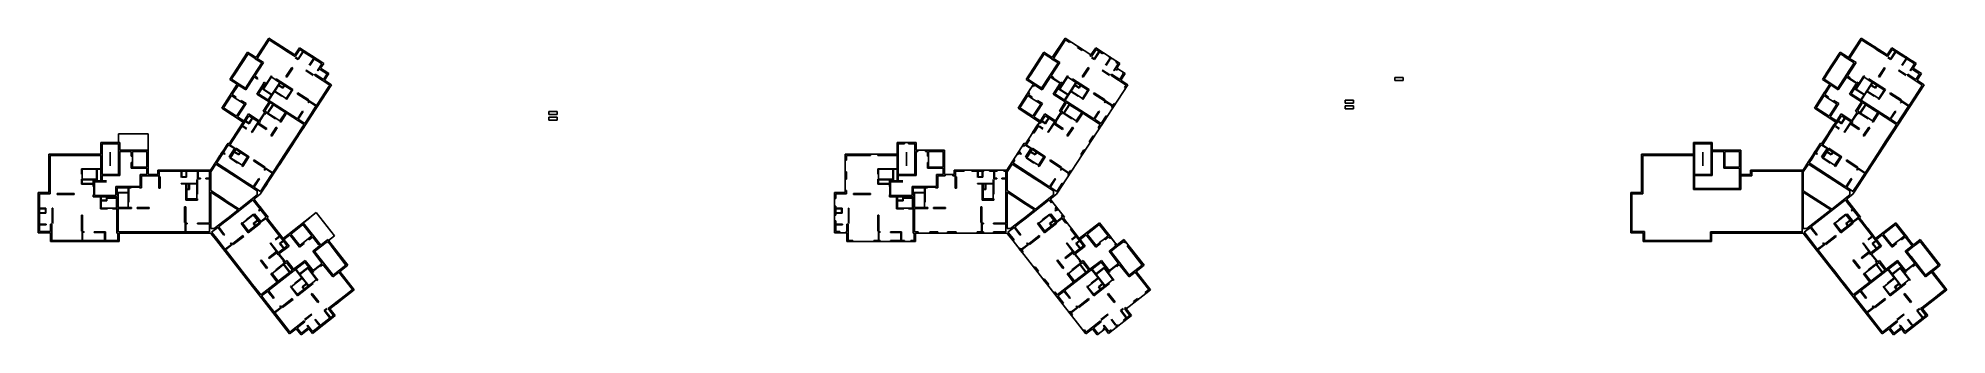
# Model space of a CAD drawing. Header units: metres. Extents: x -681087 to 1033303, y 74272 to 2630761.
# Drawn here: x 409064 to 711086, y 2090839 to 2137910 of the extents above; entities that cross this region are included whole.
import ezdxf

# ---------------------------------------------------------------- set-up
doc = ezdxf.new("R2010")
doc.units = ezdxf.units.M
for name, color, linetype in [('SKELETON_CLEAN', 7, 'Continuous'), ('SKELETON_ISOLATED', 1, 'Continuous'), ('SKELETON_ORIGINAL', 8, 'Continuous')]:
    doc.layers.add(name, color=color, linetype=linetype)

msp = doc.modelspace()

# ---------------------------------------------------------------- linework, layer by layer
at = {"layer": 'SKELETON_CLEAN'}
for p, q in [((442268, 2135391), (440177, 2132171)), ((444449, 2133975), (442268, 2135391)), ((443534, 2134807), (445549, 2137910)), ((443702, 2134698), (445608, 2137634)), ((446346, 2137393), (445549, 2137910)), ((446237, 2137225), (445608, 2137634)), ((446237, 2137225), (446346, 2137393)), ((446237, 2137225), (447512, 2136397)), ((447512, 2136397), (447621, 2136565)), ((448191, 2135956), (447512, 2136397)), ((448191, 2135956), (448300, 2136124)), ((448191, 2135956), (449466, 2135128)), ((449466, 2135128), (449575, 2135296)), ((449659, 2135242), (450400, 2136382)), ((449718, 2134965), (450458, 2136106)), ((450182, 2134616), (450874, 2135681)), ((450950, 2135632), (450209, 2134491)), ((451607, 2135598), (450400, 2136382)), ((451498, 2135430), (450458, 2136106)), ((451498, 2135430), (451607, 2135598)), ((451498, 2135430), (452522, 2134766)), ((568209, 2135668), (565704, 2131810)), ((568268, 2135391), (566177, 2132171)), ((569228, 2135006), (568209, 2135668)), ((570449, 2133975), (568268, 2135391)), ((569534, 2134807), (571549, 2137910)), ((569702, 2134698), (571608, 2137634)), ((572346, 2137393), (571549, 2137910)), ((575659, 2135242), (571549, 2137910)), ((572237, 2137225), (571608, 2137634)), ((572237, 2137225), (572346, 2137393)), ((573512, 2136397), (573621, 2136565)), ((574191, 2135956), (573512, 2136397)), ((574300, 2136124), (573621, 2136565)), ((574191, 2135956), (574300, 2136124)), ((575466, 2135128), (575575, 2135296)), ((575659, 2135242), (575575, 2135296)), ((575659, 2135242), (576400, 2136382)), ((575718, 2134965), (576458, 2136106)), ((576182, 2134616), (576874, 2135681)), ((576950, 2135632), (576209, 2134491)), ((577607, 2135598), (576400, 2136382)), ((580241, 2133888), (576400, 2136382)), ((577498, 2135430), (576458, 2136106)), ((577498, 2135430), (577607, 2135598)), ((694268, 2135391), (692177, 2132171)), ((695480, 2134723), (697549, 2137910)), ((695702, 2134698), (697608, 2137634)), ((698346, 2137393), (697549, 2137910)), ((697549, 2137910), (701659, 2135242)), ((698237, 2137225), (697608, 2137634)), ((698237, 2137225), (698346, 2137393)), ((699512, 2136397), (698237, 2137225)), ((699512, 2136397), (699621, 2136565)), ((700191, 2135956), (699512, 2136397)), ((700300, 2136124), (699621, 2136565)), ((700191, 2135956), (700300, 2136124)), ((701466, 2135128), (700191, 2135956)), ((701466, 2135128), (701575, 2135296)), ((701659, 2135242), (701575, 2135296)), ((701659, 2135242), (702400, 2136382)), ((701718, 2134965), (702458, 2136106)), ((702182, 2134616), (702874, 2135681)), ((702950, 2135632), (702209, 2134491)), ((703607, 2135598), (702400, 2136382)), ((702400, 2136382), (706241, 2133888)), ((703498, 2135430), (702458, 2136106)), ((703498, 2135430), (703607, 2135598)), ((703498, 2135430), (704522, 2134766)), ((440009, 2132280), (440177, 2132171)), ((442409, 2130834), (444449, 2133975)), ((443347, 2131912), (444725, 2134034)), ((444449, 2133975), (443425, 2134640)), ((444725, 2134034), (443702, 2134698)), ((448266, 2131794), (449198, 2133228)), ((448417, 2131696), (449349, 2133130)), ((449349, 2133130), (449198, 2133228)), ((449718, 2134965), (449466, 2135128)), ((450209, 2134491), (449756, 2134785)), ((449805, 2134861), (450182, 2134616)), ((451466, 2132828), (451417, 2132753)), ((451417, 2132753), (452591, 2131990)), ((451466, 2132828), (452640, 2132066)), ((452522, 2134766), (452631, 2134934)), ((452807, 2134581), (452522, 2134766)), ((452916, 2134748), (452631, 2134934)), ((452807, 2134581), (452916, 2134748)), ((452807, 2134581), (453578, 2134080)), ((453262, 2132747), (453964, 2133829)), ((453337, 2132698), (453262, 2132747)), ((453544, 2133017), (453337, 2132698)), ((453825, 2132834), (453544, 2133017)), ((453578, 2134080), (453687, 2134247)), ((453964, 2133829), (453578, 2134080)), ((454241, 2133888), (453745, 2133125)), ((453934, 2133002), (453745, 2133125)), ((453825, 2132834), (453934, 2133002)), ((453825, 2132834), (454680, 2132279)), ((455053, 2132275), (454373, 2131227)), ((454680, 2132279), (454789, 2132447)), ((454777, 2132216), (454680, 2132279)), ((566009, 2132280), (566177, 2132171)), ((568409, 2130834), (570449, 2133975)), ((568922, 2135205), (569534, 2134807)), ((569347, 2131912), (570725, 2134034)), ((570449, 2133975), (569425, 2134640)), ((570725, 2134034), (569702, 2134698)), ((574266, 2131794), (575198, 2133228)), ((574417, 2131696), (575349, 2133130)), ((575349, 2133130), (575198, 2133228)), ((575718, 2134965), (575466, 2135128)), ((576209, 2134491), (575756, 2134785)), ((575805, 2134861), (576182, 2134616)), ((577466, 2132828), (577417, 2132753)), ((577417, 2132753), (578591, 2131990)), ((577466, 2132828), (578640, 2132066)), ((578522, 2134766), (578631, 2134934)), ((578807, 2134581), (578522, 2134766)), ((578916, 2134748), (578631, 2134934)), ((578807, 2134581), (578916, 2134748)), ((579262, 2132747), (579964, 2133829)), ((579337, 2132698), (579262, 2132747)), ((579544, 2133017), (579337, 2132698)), ((579825, 2132834), (579544, 2133017)), ((579578, 2134080), (579687, 2134247)), ((579964, 2133829), (579578, 2134080)), ((580241, 2133888), (579687, 2134247)), ((579745, 2133125), (580241, 2133888)), ((579934, 2133002), (579745, 2133125)), ((581053, 2132275), (579745, 2133125)), ((579825, 2132834), (579934, 2133002)), ((580373, 2131227), (581053, 2132275)), ((580680, 2132279), (580789, 2132447)), ((580777, 2132216), (580680, 2132279)), ((581053, 2132275), (580789, 2132447)), ((692009, 2132280), (692177, 2132171)), ((694409, 2130834), (696449, 2133975)), ((696449, 2133975), (694847, 2135015)), ((695347, 2131912), (696725, 2134034)), ((696725, 2134034), (695702, 2134698)), ((700266, 2131794), (701198, 2133228)), ((700417, 2131696), (701349, 2133130)), ((701349, 2133130), (701198, 2133228)), ((701718, 2134965), (701466, 2135128)), ((702209, 2134491), (701756, 2134785)), ((701805, 2134861), (702182, 2134616)), ((703466, 2132828), (703417, 2132753)), ((703417, 2132753), (704591, 2131990)), ((703466, 2132828), (704640, 2132066)), ((704522, 2134766), (704631, 2134934)), ((704807, 2134581), (704522, 2134766)), ((704916, 2134748), (704631, 2134934)), ((704807, 2134581), (704916, 2134748)), ((704807, 2134581), (705578, 2134080)), ((705262, 2132747), (705964, 2133829)), ((705337, 2132698), (705262, 2132747)), ((705544, 2133017), (705337, 2132698)), ((705825, 2132834), (705544, 2133017)), ((705578, 2134080), (705687, 2134247)), ((705964, 2133829), (705578, 2134080)), ((706241, 2133888), (705687, 2134247)), ((705745, 2133125), (706241, 2133888)), ((705934, 2133002), (705745, 2133125)), ((705745, 2133125), (707053, 2132275)), ((705825, 2132834), (705934, 2133002)), ((706680, 2132279), (705825, 2132834)), ((706373, 2131227), (707053, 2132275)), ((706680, 2132279), (706789, 2132447)), ((706777, 2132216), (706680, 2132279)), ((707053, 2132275), (706789, 2132447)), ((439751, 2129311), (438122, 2126804)), ((439671, 2131760), (439399, 2131340)), ((440573, 2130578), (439399, 2131340)), ((439671, 2131760), (439839, 2131651)), ((439839, 2131651), (439676, 2131399)), ((439676, 2131399), (440875, 2130620)), ((439918, 2129203), (439751, 2129311)), ((439839, 2131651), (440177, 2132171)), ((440583, 2130226), (439918, 2129203)), ((440583, 2130226), (440415, 2130335)), ((440741, 2130469), (440583, 2130226)), ((440741, 2130469), (440766, 2130453)), ((440766, 2130453), (440875, 2130620)), ((441747, 2129815), (440766, 2130453)), ((440875, 2130620), (441856, 2129983)), ((441747, 2129815), (441915, 2129706)), ((441915, 2129706), (443238, 2131744)), ((443746, 2131415), (443238, 2131744)), ((443779, 2131632), (443347, 2131912)), ((443675, 2129029), (444786, 2130740)), ((443725, 2131548), (443779, 2131632)), ((443725, 2131548), (443800, 2131499)), ((443746, 2131415), (443800, 2131499)), ((443951, 2129087), (445062, 2130798)), ((444590, 2129805), (445968, 2131927)), ((445991, 2128896), (444590, 2129805)), ((444685, 2130805), (444740, 2130889)), ((444786, 2130740), (444685, 2130805)), ((444715, 2129832), (446040, 2128971)), ((444815, 2130840), (444740, 2130889)), ((444815, 2130840), (444869, 2130924)), ((445062, 2130798), (444869, 2130924)), ((446448, 2129434), (445549, 2128050)), ((447282, 2130883), (445957, 2131744)), ((446044, 2131878), (445968, 2131927)), ((446040, 2128971), (447282, 2130883)), ((447613, 2128677), (446448, 2129434)), ((447085, 2130415), (446497, 2129509)), ((446497, 2129509), (447994, 2128537)), ((446628, 2131308), (446726, 2131459)), ((449278, 2129587), (446628, 2131308)), ((449376, 2129738), (446726, 2131459)), ((447798, 2129952), (447085, 2130415)), ((447357, 2130834), (447134, 2130490)), ((447134, 2130490), (447771, 2130077)), ((447771, 2130077), (447995, 2130420)), ((448070, 2130371), (447798, 2129952)), ((449185, 2129647), (448070, 2130371)), ((448417, 2131696), (448266, 2131794)), ((448325, 2128322), (449185, 2129647)), ((449261, 2129598), (448351, 2128197)), ((449376, 2129738), (449278, 2129587)), ((452788, 2132018), (452897, 2132185)), ((455203, 2130449), (452788, 2132018)), ((454205, 2131336), (452897, 2132185)), ((454958, 2130072), (453313, 2127539)), ((454205, 2131336), (454777, 2132216)), ((454373, 2131227), (455480, 2130508)), ((454958, 2130072), (455203, 2130449)), ((455126, 2129963), (454958, 2130072)), ((455126, 2129963), (455480, 2130508)), ((566162, 2129945), (564122, 2126804)), ((565671, 2131760), (565399, 2131340)), ((565399, 2131340), (566573, 2130578)), ((565671, 2131760), (565839, 2131651)), ((565839, 2131651), (565676, 2131399)), ((565676, 2131399), (566875, 2130620)), ((565918, 2129203), (565751, 2129311)), ((566177, 2132171), (565839, 2131651)), ((566573, 2130578), (566415, 2130335)), ((566583, 2130226), (566415, 2130335)), ((566741, 2130469), (566583, 2130226)), ((566741, 2130469), (566766, 2130453)), ((566766, 2130453), (566875, 2130620)), ((566766, 2130453), (567747, 2129815)), ((566875, 2130620), (567856, 2129983)), ((567747, 2129815), (567915, 2129706)), ((567915, 2129706), (569238, 2131744)), ((569746, 2131415), (569238, 2131744)), ((569779, 2131632), (569347, 2131912)), ((569675, 2129029), (570786, 2130740)), ((569725, 2131548), (569779, 2131632)), ((569725, 2131548), (569800, 2131499)), ((569746, 2131415), (569800, 2131499)), ((570685, 2130805), (569746, 2131415)), ((569800, 2131499), (570740, 2130889)), ((569951, 2129087), (571062, 2130798)), ((570198, 2113135), (581480, 2130508)), ((570590, 2129805), (571968, 2131927)), ((571991, 2128896), (570590, 2129805)), ((570685, 2130805), (570740, 2130889)), ((570786, 2130740), (570685, 2130805)), ((570715, 2129832), (572040, 2128971)), ((570815, 2130840), (570740, 2130889)), ((570815, 2130840), (570869, 2130924)), ((571062, 2130798), (570869, 2130924)), ((572448, 2129434), (571549, 2128050)), ((573282, 2130883), (571957, 2131744)), ((572044, 2131878), (571968, 2131927)), ((572040, 2128971), (573282, 2130883)), ((573613, 2128677), (572448, 2129434)), ((573085, 2130415), (572497, 2129509)), ((572497, 2129509), (573994, 2128537)), ((572628, 2131308), (572726, 2131459)), ((575278, 2129587), (572628, 2131308)), ((575376, 2129738), (572726, 2131459)), ((573798, 2129952), (573085, 2130415)), ((573357, 2130834), (573134, 2130490)), ((573134, 2130490), (573771, 2130077)), ((573771, 2130077), (573995, 2130420)), ((574070, 2130371), (573798, 2129952)), ((575185, 2129647), (574070, 2130371)), ((574417, 2131696), (574266, 2131794)), ((574325, 2128322), (575185, 2129647)), ((575261, 2129598), (574351, 2128197)), ((575376, 2129738), (575278, 2129587)), ((578788, 2132018), (578897, 2132185)), ((581203, 2130449), (578788, 2132018)), ((580205, 2131336), (578897, 2132185)), ((580205, 2131336), (580777, 2132216)), ((581480, 2130508), (580373, 2131227)), ((580958, 2130072), (581203, 2130449)), ((581126, 2129963), (580958, 2130072)), ((581126, 2129963), (581480, 2130508)), ((623734, 2131684), (625076, 2131684)), ((623734, 2131187), (623734, 2131684)), ((625076, 2131187), (623734, 2131187)), ((625076, 2131684), (625076, 2131187)), ((691671, 2131760), (691399, 2131340)), ((691399, 2131340), (692573, 2130578)), ((691671, 2131760), (691839, 2131651)), ((691839, 2131651), (691676, 2131399)), ((691676, 2131399), (692875, 2130620)), ((691918, 2129203), (691751, 2129311)), ((692177, 2132171), (691839, 2131651)), ((692583, 2130226), (691918, 2129203)), ((692573, 2130578), (692415, 2130335)), ((692583, 2130226), (692415, 2130335)), ((692741, 2130469), (692583, 2130226)), ((692741, 2130469), (692766, 2130453)), ((692766, 2130453), (692875, 2130620)), ((692766, 2130453), (693747, 2129815)), ((692875, 2130620), (693856, 2129983)), ((693747, 2129815), (693915, 2129706)), ((693915, 2129706), (695238, 2131744)), ((695746, 2131415), (695071, 2131853)), ((695779, 2131632), (695347, 2131912)), ((695675, 2129029), (696786, 2130740)), ((695725, 2131548), (695779, 2131632)), ((695725, 2131548), (695800, 2131499)), ((695746, 2131415), (695800, 2131499)), ((695746, 2131415), (696685, 2130805)), ((696740, 2130889), (695800, 2131499)), ((695951, 2129087), (697062, 2130798)), ((707480, 2130508), (696198, 2113135)), ((696590, 2129805), (697968, 2131927)), ((697991, 2128896), (696590, 2129805)), ((696685, 2130805), (696740, 2130889)), ((696786, 2130740), (696685, 2130805)), ((696715, 2129832), (698040, 2128971)), ((696815, 2130840), (696740, 2130889)), ((696815, 2130840), (696869, 2130924)), ((697062, 2130798), (696869, 2130924)), ((698448, 2129434), (697549, 2128050)), ((699282, 2130883), (697957, 2131744)), ((698044, 2131878), (697968, 2131927)), ((698040, 2128971), (699282, 2130883)), ((699613, 2128677), (698448, 2129434)), ((699085, 2130415), (698497, 2129509)), ((698497, 2129509), (699994, 2128537)), ((698628, 2131308), (698726, 2131459)), ((701278, 2129587), (698628, 2131308)), ((701376, 2129738), (698726, 2131459)), ((699798, 2129952), (699085, 2130415)), ((699357, 2130834), (699134, 2130490)), ((699134, 2130490), (699771, 2130077)), ((699771, 2130077), (699995, 2130420)), ((700070, 2130371), (699798, 2129952)), ((701185, 2129647), (700070, 2130371)), ((700417, 2131696), (700266, 2131794)), ((700325, 2128322), (701185, 2129647)), ((701261, 2129598), (700351, 2128197)), ((701376, 2129738), (701278, 2129587)), ((704788, 2132018), (704897, 2132185)), ((707203, 2130449), (704788, 2132018)), ((706205, 2131336), (704897, 2132185)), ((705313, 2127539), (706958, 2130072)), ((706205, 2131336), (706777, 2132216)), ((707480, 2130508), (706373, 2131227)), ((706958, 2130072), (707203, 2130449)), ((707126, 2129963), (706958, 2130072)), ((707126, 2129963), (707480, 2130508)), ((441515, 2124601), (438122, 2126804)), ((439651, 2128792), (438399, 2126863)), ((440454, 2125528), (438399, 2126863)), ((439651, 2128792), (440260, 2128397)), ((439918, 2129203), (439760, 2128959)), ((439760, 2128959), (440368, 2128564)), ((440260, 2128397), (440368, 2128564)), ((441098, 2127852), (440260, 2128397)), ((440454, 2125528), (441706, 2127457)), ((440621, 2125419), (441983, 2127516)), ((441098, 2127852), (441207, 2128020)), ((441098, 2127852), (441706, 2127457)), ((441207, 2128020), (441983, 2127516)), ((443675, 2129029), (443784, 2129196)), ((445599, 2127779), (443675, 2129029)), ((443951, 2129087), (450099, 2125095)), ((444652, 2126319), (445599, 2127779)), ((444652, 2126319), (444920, 2126145)), ((444928, 2126378), (445767, 2127670)), ((444928, 2126378), (445197, 2126204)), ((445343, 2126061), (446203, 2127387)), ((445418, 2126012), (446279, 2127338)), ((445473, 2128099), (445991, 2128896)), ((445767, 2127670), (451135, 2124184)), ((448191, 2126096), (446279, 2127338)), ((447662, 2128752), (447613, 2128677)), ((448300, 2128338), (448251, 2128263)), ((448351, 2128197), (448251, 2128263)), ((448300, 2128338), (448325, 2128322)), ((450147, 2129237), (450049, 2129086)), ((451811, 2127942), (450049, 2129086)), ((450099, 2125095), (450894, 2126320)), ((451909, 2128093), (450147, 2129237)), ((450995, 2126254), (450894, 2126320)), ((451945, 2127938), (451776, 2127678)), ((451776, 2127678), (451852, 2127629)), ((451909, 2128093), (451811, 2127942)), ((451972, 2127814), (451852, 2127629)), ((453090, 2127195), (451945, 2127938)), ((453041, 2127119), (451972, 2127814)), ((452921, 2126935), (452039, 2125576)), ((452921, 2126935), (453313, 2127539)), ((453089, 2126826), (452921, 2126935)), ((453089, 2126826), (453481, 2127430)), ((453481, 2127430), (453313, 2127539)), ((489861, 2126284), (491202, 2126284)), ((489861, 2125787), (489861, 2126284)), ((491202, 2126284), (491202, 2125787)), ((567515, 2124601), (564122, 2126804)), ((565651, 2128792), (564399, 2126863)), ((566454, 2125528), (564399, 2126863)), ((565651, 2128792), (566260, 2128397)), ((565918, 2129203), (565760, 2128959)), ((565760, 2128959), (566368, 2128564)), ((566260, 2128397), (566368, 2128564)), ((567098, 2127852), (566260, 2128397)), ((566454, 2125528), (567706, 2127457)), ((566621, 2125419), (567983, 2127516)), ((567098, 2127852), (567207, 2128020)), ((567098, 2127852), (567706, 2127457)), ((567207, 2128020), (567983, 2127516)), ((569675, 2129029), (569784, 2129196)), ((571599, 2127779), (569675, 2129029)), ((569951, 2129087), (576099, 2125095)), ((570652, 2126319), (571599, 2127779)), ((570652, 2126319), (570920, 2126145)), ((570928, 2126378), (571767, 2127670)), ((570928, 2126378), (571197, 2126204)), ((571343, 2126061), (572203, 2127387)), ((571418, 2126012), (572279, 2127338)), ((571473, 2128099), (571991, 2128896)), ((571767, 2127670), (577135, 2124184)), ((574191, 2126096), (572279, 2127338)), ((573662, 2128752), (573613, 2128677)), ((574300, 2128338), (574251, 2128263)), ((574351, 2128197), (574251, 2128263)), ((574300, 2128338), (574325, 2128322)), ((576147, 2129237), (576049, 2129086)), ((577811, 2127942), (576049, 2129086)), ((576099, 2125095), (576894, 2126320)), ((577909, 2128093), (576147, 2129237)), ((576995, 2126254), (576894, 2126320)), ((577945, 2127938), (577776, 2127678)), ((577776, 2127678), (577852, 2127629)), ((577909, 2128093), (577811, 2127942)), ((577972, 2127814), (577852, 2127629)), ((579090, 2127195), (577945, 2127938)), ((579041, 2127119), (577972, 2127814)), ((578921, 2126935), (579313, 2127539)), ((579089, 2126826), (578921, 2126935)), ((579089, 2126826), (579481, 2127430)), ((579481, 2127430), (579313, 2127539)), ((615861, 2128084), (617202, 2128084)), ((615861, 2127587), (615861, 2128084)), ((617202, 2127587), (615861, 2127587)), ((615861, 2127184), (617202, 2127184)), ((615861, 2126687), (615861, 2127184)), ((617202, 2126687), (615861, 2126687)), ((617202, 2128084), (617202, 2127587)), ((617202, 2127184), (617202, 2126687)), ((693515, 2124601), (690122, 2126804)), ((691651, 2128792), (690399, 2126863)), ((692454, 2125528), (690399, 2126863)), ((691651, 2128792), (692260, 2128397)), ((691918, 2129203), (691760, 2128959)), ((691760, 2128959), (692368, 2128564)), ((692260, 2128397), (692368, 2128564)), ((693098, 2127852), (692260, 2128397)), ((692454, 2125528), (693706, 2127457)), ((692621, 2125419), (693983, 2127516)), ((693098, 2127852), (693207, 2128020)), ((693098, 2127852), (693706, 2127457)), ((693207, 2128020), (693983, 2127516)), ((695675, 2129029), (695784, 2129196)), ((697599, 2127779), (695675, 2129029)), ((695951, 2129087), (702099, 2125095)), ((696652, 2126319), (697654, 2127863)), ((696652, 2126319), (696920, 2126145)), ((696928, 2126378), (697767, 2127670)), ((696928, 2126378), (697197, 2126204)), ((697343, 2126061), (698203, 2127387)), ((697418, 2126012), (698279, 2127338)), ((697473, 2128099), (697991, 2128896)), ((697767, 2127670), (703135, 2124184)), ((700191, 2126096), (698279, 2127338)), ((699662, 2128752), (699613, 2128677)), ((700300, 2128338), (700251, 2128263)), ((700351, 2128197), (700251, 2128263)), ((700300, 2128338), (700325, 2128322)), ((702147, 2129237), (702049, 2129086)), ((703811, 2127942), (702049, 2129086)), ((702099, 2125095), (702894, 2126320)), ((703909, 2128093), (702147, 2129237)), ((702199, 2125030), (702995, 2126254)), ((702995, 2126254), (702894, 2126320)), ((703945, 2127938), (703776, 2127678)), ((703776, 2127678), (703852, 2127629)), ((703909, 2128093), (703811, 2127942)), ((703972, 2127814), (703852, 2127629)), ((705090, 2127195), (703945, 2127938)), ((705041, 2127119), (703972, 2127814)), ((704039, 2125576), (704921, 2126935)), ((704921, 2126935), (705313, 2127539)), ((705089, 2126826), (704921, 2126935)), ((705089, 2126826), (705481, 2127430)), ((705481, 2127430), (705313, 2127539)), ((439276, 2121154), (440638, 2123250)), ((440425, 2122923), (441215, 2124139)), ((440593, 2122814), (441383, 2124031)), ((441623, 2124768), (440621, 2125419)), ((441215, 2124139), (441383, 2124031)), ((441383, 2124031), (441611, 2124383)), ((441444, 2124492), (442348, 2125884)), ((441444, 2124492), (441611, 2124383)), ((441611, 2124383), (442407, 2125607)), ((441944, 2124656), (442439, 2124335)), ((441993, 2124731), (442412, 2124459)), ((442348, 2125884), (444038, 2124786)), ((442407, 2125607), (444097, 2124510)), ((442412, 2124459), (442864, 2125155)), ((442439, 2124335), (442940, 2125106)), ((442825, 2122975), (443822, 2124509)), ((443350, 2123617), (443897, 2124460)), ((443799, 2124309), (445158, 2123427)), ((443897, 2124460), (445256, 2123578)), ((444746, 2125877), (444038, 2124786)), ((444038, 2124786), (444092, 2124870)), ((444092, 2124870), (444176, 2124816)), ((444097, 2124510), (444211, 2124686)), ((444127, 2124740), (444176, 2124816)), ((444127, 2124740), (444211, 2124686)), ((444702, 2125810), (444920, 2126145)), ((444702, 2125810), (444786, 2125755)), ((444835, 2125831), (444786, 2125755)), ((444835, 2125831), (444919, 2125776)), ((444919, 2125776), (445197, 2126204)), ((445158, 2123427), (445256, 2123578)), ((445284, 2126100), (445343, 2126061)), ((445418, 2126012), (446999, 2124986)), ((445863, 2122456), (446735, 2123798)), ((446014, 2122358), (446886, 2123700)), ((446735, 2123798), (446886, 2123700)), ((447441, 2124592), (447281, 2124695)), ((447306, 2124733), (448191, 2126096)), ((447441, 2124592), (448350, 2125992)), ((450808, 2123681), (449980, 2122406)), ((450199, 2125030), (451244, 2124352)), ((450808, 2123681), (451135, 2124184)), ((450808, 2123681), (450976, 2123572)), ((450976, 2123572), (451357, 2124159)), ((451244, 2124352), (451672, 2125012)), ((451357, 2124159), (451840, 2124903)), ((452206, 2125467), (452039, 2125576)), ((491202, 2125787), (489861, 2125787)), ((489861, 2125384), (491202, 2125384)), ((489861, 2124887), (489861, 2125384)), ((491202, 2124887), (489861, 2124887)), ((491202, 2125384), (491202, 2124887)), ((567515, 2124601), (565276, 2121154)), ((566425, 2122923), (567215, 2124139)), ((566593, 2122814), (567383, 2124031)), ((567623, 2124768), (566621, 2125419)), ((567215, 2124139), (567383, 2124031)), ((567444, 2124492), (568348, 2125884)), ((567444, 2124492), (567611, 2124383)), ((567611, 2124383), (568407, 2125607)), ((567944, 2124656), (568439, 2124335)), ((567993, 2124731), (568412, 2124459)), ((568348, 2125884), (570038, 2124786)), ((568407, 2125607), (570097, 2124510)), ((568412, 2124459), (568864, 2125155)), ((568439, 2124335), (568940, 2125106)), ((568825, 2122975), (569822, 2124509)), ((569350, 2123617), (569897, 2124460)), ((569799, 2124309), (571158, 2123427)), ((569897, 2124460), (571256, 2123578)), ((570038, 2124786), (570092, 2124870)), ((570092, 2124870), (570702, 2125810)), ((570092, 2124870), (570176, 2124816)), ((570097, 2124510), (570211, 2124686)), ((570127, 2124740), (570176, 2124816)), ((570127, 2124740), (570211, 2124686)), ((570176, 2124816), (570786, 2125755)), ((570702, 2125810), (570920, 2126145)), ((570702, 2125810), (570786, 2125755)), ((570835, 2125831), (570786, 2125755)), ((570835, 2125831), (570919, 2125776)), ((570919, 2125776), (571197, 2126204)), ((571158, 2123427), (571256, 2123578)), ((571284, 2126100), (571343, 2126061)), ((571418, 2126012), (572999, 2124986)), ((571863, 2122456), (572735, 2123798)), ((572014, 2122358), (572886, 2123700)), ((572735, 2123798), (572886, 2123700)), ((573441, 2124592), (573281, 2124695)), ((573306, 2124733), (574191, 2126096)), ((573441, 2124592), (574350, 2125992)), ((576199, 2125030), (577244, 2124352)), ((576808, 2123681), (577135, 2124184)), ((576808, 2123681), (576976, 2123572)), ((576976, 2123572), (577357, 2124159)), ((577244, 2124352), (577672, 2125012)), ((577357, 2124159), (577840, 2124903)), ((691276, 2121154), (693515, 2124601)), ((692425, 2122923), (693215, 2124139)), ((692593, 2122814), (693383, 2124031)), ((693623, 2124768), (692621, 2125419)), ((693215, 2124139), (693383, 2124031)), ((693611, 2124383), (693383, 2124031)), ((693444, 2124492), (694348, 2125884)), ((693444, 2124492), (693611, 2124383)), ((693611, 2124383), (694407, 2125607)), ((693944, 2124656), (694439, 2124335)), ((693993, 2124731), (694412, 2124459)), ((694348, 2125884), (696038, 2124786)), ((694407, 2125607), (696097, 2124510)), ((694412, 2124459), (694864, 2125155)), ((694439, 2124335), (694940, 2125106)), ((694825, 2122975), (695822, 2124509)), ((695350, 2123617), (695897, 2124460)), ((695799, 2124309), (697158, 2123427)), ((695897, 2124460), (697256, 2123578)), ((696038, 2124786), (696092, 2124870)), ((696092, 2124870), (696702, 2125810)), ((696092, 2124870), (696176, 2124816)), ((696097, 2124510), (696211, 2124686)), ((696127, 2124740), (696176, 2124816)), ((696127, 2124740), (696211, 2124686)), ((696786, 2125755), (696176, 2124816)), ((696702, 2125810), (696920, 2126145)), ((696702, 2125810), (696786, 2125755)), ((696835, 2125831), (696786, 2125755)), ((696835, 2125831), (696919, 2125776)), ((696919, 2125776), (697197, 2126204)), ((697158, 2123427), (697256, 2123578)), ((697284, 2126100), (697343, 2126061)), ((697418, 2126012), (698999, 2124986)), ((697863, 2122456), (698735, 2123798)), ((698014, 2122358), (698886, 2123700)), ((698735, 2123798), (698886, 2123700)), ((699441, 2124592), (699281, 2124695)), ((699306, 2124733), (700191, 2126096)), ((699441, 2124592), (700350, 2125992)), ((701980, 2122406), (702808, 2123681)), ((702262, 2125126), (702199, 2125030)), ((702199, 2125030), (703244, 2124352)), ((702808, 2123681), (703135, 2124184)), ((702808, 2123681), (702976, 2123572)), ((702976, 2123572), (703357, 2124159)), ((703244, 2124352), (704039, 2125576)), ((703244, 2124352), (703306, 2124448)), ((703357, 2124159), (704206, 2125467)), ((703357, 2124159), (703474, 2124339)), ((704206, 2125467), (704039, 2125576)), ((418974, 2119504), (418974, 2121364)), ((420164, 2121364), (418974, 2121364)), ((419174, 2121164), (419174, 2116304)), ((420164, 2121164), (419174, 2121164)), ((420164, 2121364), (420164, 2121164)), ((420164, 2121164), (420784, 2121164)), ((420784, 2121364), (420784, 2121164)), ((421774, 2121164), (420784, 2121164)), ((421774, 2121364), (421774, 2122714)), ((421774, 2122714), (426474, 2122714)), ((421974, 2121364), (421774, 2121364)), ((421774, 2117474), (421774, 2121164)), ((421974, 2120114), (421974, 2121364)), ((426474, 2122714), (426474, 2116284)), ((426474, 2122714), (426474, 2120114)), ((438440, 2119866), (438996, 2120722)), ((438828, 2120831), (439108, 2121263)), ((438828, 2120831), (438996, 2120722)), ((438996, 2120722), (439167, 2120986)), ((439108, 2121263), (439276, 2121154)), ((439167, 2120986), (439335, 2120877)), ((440130, 2120385), (439280, 2119076)), ((439335, 2120877), (439929, 2121791)), ((439346, 2120894), (440130, 2120385)), ((440254, 2120411), (439356, 2119027)), ((440292, 2120303), (439382, 2118903)), ((439395, 2120969), (440254, 2120411)), ((439761, 2121900), (439929, 2121791)), ((439929, 2121791), (440593, 2122814)), ((440367, 2120254), (440144, 2119911)), ((440292, 2120303), (440390, 2120454)), ((440292, 2120303), (442372, 2118953)), ((440390, 2120454), (442470, 2119104)), ((440425, 2122923), (440593, 2122814)), ((442901, 2122925), (442825, 2122975)), ((445863, 2122456), (446014, 2122358)), ((449354, 2121442), (448526, 2120167)), ((449354, 2121442), (449980, 2122406)), ((449354, 2121442), (449521, 2121333)), ((449980, 2122406), (450148, 2122297)), ((544974, 2121364), (544974, 2119504)), ((546164, 2121364), (544974, 2121364)), ((547974, 2121364), (544974, 2121364)), ((545174, 2121164), (545174, 2116304)), ((546164, 2121164), (545174, 2121164)), ((546164, 2121364), (546164, 2121164)), ((546784, 2121364), (546784, 2121164)), ((547974, 2121364), (546784, 2121364)), ((547774, 2121164), (546784, 2121164)), ((547774, 2117474), (547774, 2121164)), ((547974, 2120114), (547974, 2121364)), ((565108, 2121263), (562330, 2116984)), ((564828, 2120831), (565108, 2121263)), ((564828, 2120831), (564996, 2120722)), ((564996, 2120722), (565167, 2120986)), ((565108, 2121263), (565276, 2121154)), ((565167, 2120986), (565335, 2120877)), ((565276, 2121154), (565761, 2121900)), ((566130, 2120385), (565280, 2119076)), ((565335, 2120877), (565929, 2121791)), ((565346, 2120894), (566130, 2120385)), ((566254, 2120411), (565356, 2119027)), ((566292, 2120303), (565382, 2118903)), ((565395, 2120969), (566254, 2120411)), ((565761, 2121900), (565929, 2121791)), ((566367, 2120254), (566144, 2119911)), ((566292, 2120303), (566390, 2120454)), ((566292, 2120303), (568372, 2118953)), ((566390, 2120454), (568470, 2119104)), ((566425, 2122923), (566593, 2122814)), ((568901, 2122925), (568825, 2122975)), ((571863, 2122456), (572014, 2122358)), ((575354, 2121442), (575980, 2122406)), ((575354, 2121442), (575521, 2121333)), ((575521, 2121333), (576148, 2122297)), ((575980, 2122406), (576148, 2122297)), ((670974, 2116689), (670974, 2121364)), ((670974, 2121364), (672164, 2121364)), ((670974, 2121364), (673974, 2121364)), ((671174, 2116304), (671174, 2121164)), ((671174, 2121164), (672164, 2121164)), ((672164, 2121364), (672164, 2121164)), ((672164, 2121164), (672784, 2121164)), ((672784, 2121364), (673974, 2121364)), ((672784, 2121364), (672784, 2121164)), ((672784, 2121164), (673774, 2121164)), ((673774, 2121164), (673774, 2117474)), ((673974, 2121364), (673974, 2120114)), ((688330, 2116984), (691108, 2121263)), ((690996, 2120722), (690440, 2119866)), ((690828, 2120831), (691108, 2121263)), ((690828, 2120831), (690996, 2120722)), ((690996, 2120722), (691167, 2120986)), ((691108, 2121263), (691276, 2121154)), ((691167, 2120986), (691335, 2120877)), ((691276, 2121154), (691761, 2121900)), ((692130, 2120385), (691280, 2119076)), ((691335, 2120877), (691929, 2121791)), ((691346, 2120894), (692130, 2120385)), ((692254, 2120411), (691356, 2119027)), ((692292, 2120303), (691382, 2118903)), ((691395, 2120969), (692254, 2120411)), ((691761, 2121900), (691929, 2121791)), ((692593, 2122814), (691929, 2121791)), ((692367, 2120254), (692144, 2119911)), ((692292, 2120303), (692390, 2120454)), ((692292, 2120303), (694372, 2118953)), ((692390, 2120454), (694470, 2119104)), ((692425, 2122923), (692593, 2122814)), ((694901, 2122925), (694825, 2122975)), ((697863, 2122456), (698014, 2122358)), ((700526, 2120167), (701354, 2121442)), ((701354, 2121442), (701980, 2122406)), ((701354, 2121442), (701521, 2121333)), ((701521, 2121333), (702148, 2122297)), ((701980, 2122406), (702148, 2122297)), ((414784, 2119504), (410764, 2119504)), ((410764, 2119504), (410764, 2118544)), ((410764, 2118544), (410964, 2118544)), ((410964, 2119304), (414784, 2119304)), ((410964, 2118544), (410964, 2119304)), ((410964, 2118544), (410964, 2116724)), ((414784, 2119304), (414784, 2119504)), ((415904, 2119304), (414784, 2119304)), ((415904, 2119504), (415904, 2119304)), ((415904, 2119304), (418974, 2119304)), ((415924, 2117194), (418844, 2117194)), ((415924, 2116314), (415924, 2117194)), ((418844, 2117104), (418844, 2117194)), ((418974, 2119304), (418974, 2115294)), ((419174, 2116304), (419174, 2119504)), ((421774, 2117474), (421974, 2117474)), ((421774, 2116304), (421774, 2117474)), ((422224, 2120114), (421974, 2120114)), ((421974, 2117474), (421974, 2119914)), ((421974, 2119914), (422264, 2119914)), ((421974, 2117474), (421974, 2116304)), ((422264, 2119914), (422264, 2120114)), ((426474, 2120114), (422264, 2120114)), ((422264, 2119914), (423484, 2119914)), ((423484, 2119914), (423484, 2120114)), ((423484, 2120114), (426474, 2120114)), ((423774, 2119914), (423484, 2119914)), ((423774, 2119189), (423774, 2119914)), ((423774, 2119189), (423974, 2119189)), ((423774, 2118189), (423774, 2117264)), ((423774, 2118189), (423974, 2118189)), ((426274, 2117264), (423774, 2117264)), ((423974, 2119914), (423974, 2119189)), ((426274, 2119914), (423974, 2119914)), ((423974, 2119189), (423974, 2118189)), ((423974, 2118189), (423974, 2117464)), ((426274, 2117464), (423974, 2117464)), ((426274, 2117464), (426274, 2119914)), ((426274, 2116284), (426274, 2117264)), ((426474, 2117264), (426474, 2120114)), ((426474, 2117264), (426474, 2116284)), ((436374, 2116685), (437190, 2117942)), ((437190, 2117942), (440799, 2115598)), ((437299, 2118109), (437386, 2118244)), ((437299, 2118109), (440908, 2115766)), ((437381, 2118235), (437599, 2118571)), ((437431, 2118680), (437599, 2118571)), ((437599, 2118571), (438154, 2119426)), ((437986, 2119535), (438154, 2119426)), ((438154, 2119426), (438440, 2119866)), ((438272, 2119975), (438440, 2119866)), ((438590, 2119501), (438318, 2119678)), ((438639, 2119576), (438367, 2119753)), ((438590, 2119501), (438639, 2119576)), ((439280, 2119076), (439356, 2119027)), ((439382, 2118903), (440623, 2118097)), ((440095, 2119835), (439507, 2118929)), ((439507, 2118929), (441004, 2117957)), ((440095, 2119835), (440808, 2119372)), ((440144, 2119911), (440781, 2119497)), ((440781, 2119497), (441005, 2119840)), ((440808, 2119372), (441080, 2119791)), ((442196, 2119067), (441080, 2119791)), ((441286, 2117667), (441362, 2117618)), ((441311, 2117704), (442196, 2119067)), ((441362, 2117618), (441445, 2117563)), ((441445, 2117563), (442355, 2118964)), ((442372, 2118953), (442470, 2119104)), ((443143, 2118452), (443241, 2118603)), ((443143, 2118452), (444904, 2117308)), ((443241, 2118603), (445003, 2117459)), ((444848, 2117010), (445039, 2117304)), ((444904, 2117308), (445003, 2117459)), ((444924, 2116961), (445066, 2117179)), ((445039, 2117304), (446175, 2116566)), ((445066, 2117179), (446126, 2116491)), ((448052, 2119437), (446407, 2116904)), ((448052, 2119437), (448526, 2120167)), ((448052, 2119437), (448220, 2119328)), ((448220, 2119328), (448694, 2120058)), ((448526, 2120167), (448694, 2120058)), ((540784, 2119504), (536764, 2119504)), ((536764, 2119504), (536764, 2118544)), ((536764, 2119504), (536764, 2113434)), ((544974, 2119504), (536764, 2119504)), ((536764, 2118544), (536964, 2118544)), ((536964, 2119304), (540784, 2119304)), ((536964, 2118544), (536964, 2119304)), ((540784, 2119304), (540784, 2119504)), ((541904, 2119504), (541904, 2119304)), ((544974, 2119504), (541904, 2119504)), ((541904, 2119304), (544974, 2119304)), ((541924, 2117194), (544844, 2117194)), ((541924, 2116314), (541924, 2117194)), ((544844, 2117104), (544844, 2117194)), ((544974, 2119304), (544974, 2115294)), ((545174, 2116304), (545174, 2119504)), ((547774, 2117474), (547974, 2117474)), ((547774, 2117474), (547774, 2116304)), ((548264, 2120114), (547974, 2120114)), ((552474, 2120114), (547974, 2120114)), ((547974, 2117474), (547974, 2119914)), ((547974, 2119914), (548264, 2119914)), ((547974, 2117474), (547974, 2116304)), ((548264, 2119914), (548264, 2120114)), ((549484, 2119914), (549484, 2120114)), ((549484, 2120114), (552474, 2120114)), ((549774, 2119914), (549484, 2119914)), ((549774, 2119189), (549774, 2119914)), ((549774, 2119189), (549974, 2119189)), ((549774, 2118189), (549774, 2117264)), ((549774, 2118189), (549974, 2118189)), ((552274, 2117264), (549774, 2117264)), ((549974, 2119914), (549974, 2119189)), ((552274, 2119914), (549974, 2119914)), ((549974, 2119189), (549974, 2118189)), ((549974, 2118189), (549974, 2117464)), ((552274, 2117464), (549974, 2117464)), ((552274, 2117464), (552274, 2119914)), ((552274, 2116284), (552274, 2117264)), ((552474, 2116774), (552474, 2120114)), ((552474, 2117264), (552474, 2116284)), ((562330, 2116984), (563218, 2118353)), ((562374, 2116685), (563190, 2117942)), ((563159, 2118260), (563431, 2118680)), ((563190, 2117942), (566799, 2115598)), ((563299, 2118109), (563386, 2118244)), ((563299, 2118109), (566908, 2115766)), ((563381, 2118235), (563599, 2118571)), ((563431, 2118680), (563599, 2118571)), ((563986, 2119535), (564272, 2119975)), ((563986, 2119535), (564154, 2119426)), ((564154, 2119426), (564440, 2119866)), ((564272, 2119975), (564440, 2119866)), ((564590, 2119501), (564318, 2119678)), ((564639, 2119576), (564367, 2119753)), ((564590, 2119501), (564639, 2119576)), ((565280, 2119076), (565356, 2119027)), ((565382, 2118903), (566623, 2118097)), ((566095, 2119835), (565507, 2118929)), ((565507, 2118929), (567004, 2117957)), ((566095, 2119835), (566808, 2119372)), ((566144, 2119911), (566781, 2119497)), ((566781, 2119497), (567005, 2119840)), ((566808, 2119372), (567080, 2119791)), ((568196, 2119067), (567080, 2119791)), ((567286, 2117667), (567362, 2117618)), ((567311, 2117704), (568196, 2119067)), ((567362, 2117618), (567445, 2117563)), ((567445, 2117563), (568355, 2118964)), ((568372, 2118953), (568470, 2119104)), ((569143, 2118452), (569241, 2118603)), ((569143, 2118452), (570904, 2117308)), ((569241, 2118603), (571003, 2117459)), ((570848, 2117010), (571039, 2117304)), ((570904, 2117308), (571003, 2117459)), ((570924, 2116961), (571066, 2117179)), ((571039, 2117304), (572175, 2116566)), ((571066, 2117179), (572126, 2116491)), ((574052, 2119437), (574526, 2120167)), ((574052, 2119437), (574220, 2119328)), ((574220, 2119328), (574694, 2120058)), ((574526, 2120167), (574694, 2120058)), ((662764, 2119504), (670974, 2119504)), ((662764, 2113434), (662764, 2119504)), ((662964, 2113234), (662964, 2119304)), ((662964, 2119304), (670974, 2119304)), ((673974, 2117474), (673774, 2117474)), ((673774, 2117474), (673774, 2116304)), ((673974, 2120114), (674264, 2120114)), ((673974, 2119914), (674264, 2119914)), ((673974, 2119914), (673974, 2117474)), ((673974, 2117474), (673974, 2116304)), ((674264, 2119914), (674264, 2120114)), ((674264, 2119914), (675484, 2119914)), ((674729, 2120114), (678474, 2120114)), ((675484, 2119914), (675484, 2120114)), ((675484, 2119914), (675774, 2119914)), ((675774, 2119914), (675774, 2117264)), ((678274, 2117264), (675774, 2117264)), ((675974, 2119914), (678274, 2119914)), ((675974, 2119914), (675974, 2117464)), ((678274, 2117464), (675974, 2117464)), ((678274, 2119914), (678274, 2117464)), ((678274, 2117264), (678274, 2114074)), ((678474, 2120114), (678474, 2115079)), ((688330, 2116984), (689218, 2118353)), ((688374, 2116685), (689190, 2117942)), ((689159, 2118260), (689431, 2118680)), ((689190, 2117942), (695737, 2113690)), ((689299, 2118109), (689386, 2118244)), ((689299, 2118109), (695111, 2114335)), ((689381, 2118235), (689599, 2118571)), ((689431, 2118680), (689599, 2118571)), ((690154, 2119426), (689599, 2118571)), ((689986, 2119535), (690272, 2119975)), ((689986, 2119535), (690154, 2119426)), ((690154, 2119426), (690440, 2119866)), ((690272, 2119975), (690440, 2119866)), ((690590, 2119501), (690318, 2119678)), ((690639, 2119576), (690367, 2119753)), ((690590, 2119501), (690639, 2119576)), ((691280, 2119076), (691356, 2119027)), ((691382, 2118903), (692623, 2118097)), ((692095, 2119835), (691507, 2118929)), ((691507, 2118929), (693004, 2117957)), ((692095, 2119835), (692808, 2119372)), ((692144, 2119911), (692781, 2119497)), ((692781, 2119497), (693005, 2119840)), ((692808, 2119372), (693080, 2119791)), ((694196, 2119067), (693080, 2119791)), ((693286, 2117667), (693362, 2117618)), ((693311, 2117704), (694196, 2119067)), ((693362, 2117618), (693445, 2117563)), ((693445, 2117563), (694355, 2118964)), ((694372, 2118953), (694470, 2119104)), ((695143, 2118452), (695241, 2118603)), ((695143, 2118452), (696904, 2117308)), ((695241, 2118603), (697003, 2117459)), ((696848, 2117010), (697039, 2117304)), ((696904, 2117308), (697003, 2117459)), ((696924, 2116961), (697066, 2117179)), ((697039, 2117304), (698175, 2116566)), ((697066, 2117179), (698126, 2116491)), ((698407, 2116904), (700052, 2119437)), ((700052, 2119437), (700526, 2120167)), ((700052, 2119437), (700220, 2119328)), ((700220, 2119328), (700694, 2120058)), ((700526, 2120167), (700694, 2120058)), ((410964, 2116724), (410764, 2116724)), ((410764, 2115554), (410964, 2115554)), ((410964, 2115554), (410964, 2116724)), ((410964, 2115554), (410964, 2113734)), ((415924, 2114744), (415924, 2115524)), ((415924, 2114744), (417624, 2114744)), ((415969, 2115524), (418294, 2115524)), ((416014, 2117104), (418294, 2117104)), ((416014, 2116314), (416014, 2117104)), ((416014, 2117104), (416014, 2115524)), ((416014, 2114834), (416014, 2115434)), ((416014, 2115434), (418384, 2115434)), ((416014, 2114834), (417624, 2114834)), ((418974, 2115294), (417754, 2115294)), ((417754, 2115294), (417754, 2114364)), ((417754, 2114364), (417854, 2114364)), ((417854, 2114364), (417854, 2114274)), ((417854, 2114274), (417954, 2114274)), ((417854, 2113154), (417854, 2114274)), ((417954, 2114274), (417954, 2115094)), ((417954, 2115094), (419174, 2115094)), ((417954, 2114274), (417954, 2113154)), ((418294, 2115524), (418294, 2117104)), ((418384, 2117104), (418844, 2117104)), ((418384, 2115434), (418384, 2117104)), ((419174, 2116304), (421974, 2116304)), ((419174, 2115094), (419174, 2116104)), ((419174, 2116104), (421974, 2116104)), ((419174, 2115094), (419874, 2115094)), ((421344, 2112954), (421344, 2114374)), ((421764, 2114374), (421344, 2114374)), ((421544, 2112954), (421544, 2114174)), ((423754, 2114174), (421544, 2114174)), ((421624, 2114374), (423864, 2114374)), ((423774, 2114174), (421724, 2114174)), ((421974, 2116104), (421974, 2116304)), ((423864, 2114274), (423774, 2114274)), ((423774, 2114274), (423774, 2114174)), ((423864, 2114374), (423864, 2114274)), ((423864, 2114374), (424984, 2114374)), ((423864, 2114274), (424984, 2114274)), ((424984, 2114374), (424984, 2114274)), ((424984, 2114374), (425204, 2114374)), ((424984, 2114274), (425074, 2114274)), ((425074, 2114174), (425074, 2114274)), ((425074, 2114174), (425404, 2114174)), ((425204, 2116284), (425204, 2114374)), ((426274, 2116284), (425204, 2116284)), ((425404, 2114174), (425404, 2116084)), ((425404, 2116084), (426604, 2116084)), ((426604, 2116284), (426474, 2116284)), ((426604, 2116284), (426604, 2116084)), ((426604, 2116084), (427824, 2116084)), ((427824, 2116284), (427824, 2116084)), ((427824, 2116084), (428204, 2116084)), ((428004, 2116284), (428004, 2116984)), ((429579, 2116984), (428004, 2116984)), ((428174, 2114114), (428174, 2115934)), ((428174, 2115934), (428354, 2115934)), ((428204, 2116084), (428204, 2116784)), ((429579, 2116784), (428204, 2116784)), ((428354, 2115934), (428354, 2114114)), ((429579, 2116784), (429579, 2116984)), ((429579, 2116784), (430799, 2116784)), ((430799, 2116984), (430799, 2116784)), ((432689, 2116984), (430799, 2116984)), ((432689, 2116784), (430799, 2116784)), ((431784, 2116654), (431694, 2116654)), ((431694, 2116654), (431694, 2115794)), ((431694, 2114774), (431694, 2114864)), ((431694, 2114864), (432434, 2114864)), ((432434, 2114774), (431694, 2114774)), ((431784, 2115934), (431784, 2116654)), ((432464, 2115934), (431784, 2115934)), ((431784, 2115794), (431784, 2115844)), ((431784, 2115844), (432554, 2115844)), ((432614, 2114864), (432434, 2114864)), ((432434, 2114864), (432434, 2112184)), ((432554, 2116654), (432464, 2116654)), ((432464, 2116654), (432464, 2115934)), ((432554, 2115844), (432554, 2116654)), ((432614, 2112184), (432614, 2114864)), ((434194, 2114864), (432614, 2114864)), ((432614, 2114774), (432924, 2114774)), ((432689, 2116784), (432689, 2116984)), ((432689, 2116784), (433609, 2116784)), ((432924, 2114774), (432924, 2113964)), ((433014, 2113874), (433014, 2114774)), ((433014, 2114774), (434194, 2114774)), ((433609, 2116784), (433609, 2116984)), ((434839, 2116984), (433609, 2116984)), ((434839, 2116784), (433609, 2116784)), ((434194, 2114864), (434194, 2115504)), ((434194, 2114774), (434194, 2113184)), ((434194, 2114774), (434194, 2112394)), ((434374, 2116784), (434284, 2116784)), ((434284, 2116784), (434284, 2115614)), ((434764, 2115614), (434284, 2115614)), ((434374, 2115704), (434374, 2116784)), ((434764, 2115704), (434374, 2115704)), ((434764, 2115614), (434764, 2115704)), ((434839, 2116984), (434839, 2116784)), ((434839, 2116784), (435859, 2116784)), ((435574, 2115704), (435574, 2115614)), ((436124, 2115704), (435574, 2115704)), ((436124, 2115614), (435574, 2115614)), ((436124, 2116984), (435859, 2116984)), ((435859, 2116984), (435859, 2116784)), ((436124, 2115704), (436174, 2115704)), ((436124, 2115614), (436174, 2115614)), ((436174, 2116784), (436174, 2110995)), ((436374, 2116685), (436374, 2113714)), ((441470, 2115162), (440799, 2115598)), ((440908, 2115766), (441579, 2115330)), ((441470, 2115162), (443737, 2113690)), ((441579, 2115330), (443111, 2114335)), ((443111, 2114335), (443198, 2114469)), ((443193, 2114461), (443966, 2115652)), ((443212, 2114270), (443299, 2114404)), ((443212, 2114270), (444256, 2113592)), ((443293, 2114396), (444067, 2115586)), ((443966, 2115652), (444067, 2115586)), ((444338, 2113717), (445111, 2114908)), ((444505, 2113609), (445279, 2114799)), ((444924, 2116961), (444848, 2117010)), ((445993, 2116267), (445111, 2114908)), ((445111, 2114908), (445279, 2114799)), ((445993, 2116267), (446407, 2116904)), ((445993, 2116267), (446161, 2116158)), ((446161, 2116158), (446575, 2116795)), ((446407, 2116904), (446575, 2116795)), ((536964, 2116724), (536764, 2116724)), ((536764, 2116724), (536764, 2115554)), ((536764, 2115554), (536964, 2115554)), ((536964, 2115554), (536964, 2116724)), ((541924, 2114744), (541924, 2115524)), ((541924, 2114744), (543624, 2114744)), ((541969, 2115524), (544294, 2115524)), ((542014, 2117104), (544294, 2117104)), ((542014, 2116314), (542014, 2117104)), ((542014, 2117104), (542014, 2115524)), ((542014, 2114834), (542014, 2115434)), ((542014, 2115434), (544384, 2115434)), ((542014, 2114834), (543624, 2114834)), ((544974, 2115294), (543754, 2115294)), ((543754, 2115294), (543754, 2114364)), ((543754, 2114364), (543854, 2114364)), ((543854, 2114364), (543854, 2114274)), ((543854, 2114274), (543954, 2114274)), ((543854, 2114274), (543854, 2113154)), ((543954, 2114274), (543954, 2115094)), ((543954, 2115094), (545174, 2115094)), ((543954, 2114274), (543954, 2113154)), ((544294, 2115524), (544294, 2117104)), ((544384, 2117104), (544844, 2117104)), ((544384, 2115434), (544384, 2117104)), ((545174, 2116304), (547974, 2116304)), ((545174, 2115094), (545174, 2116104)), ((545174, 2116104), (547974, 2116104)), ((545174, 2115094), (545874, 2115094)), ((547344, 2112954), (547344, 2114374)), ((547764, 2114374), (547344, 2114374)), ((547544, 2112954), (547544, 2114174)), ((549754, 2114174), (547544, 2114174)), ((547624, 2114374), (549864, 2114374)), ((549774, 2114174), (547724, 2114174)), ((547974, 2116104), (547974, 2116304)), ((549864, 2114274), (549774, 2114274)), ((549774, 2114274), (549774, 2114174)), ((549864, 2114374), (549864, 2114274)), ((549864, 2114374), (550984, 2114374)), ((549864, 2114274), (550984, 2114274)), ((550984, 2114374), (550984, 2114274)), ((550984, 2114374), (551204, 2114374)), ((550984, 2114274), (551074, 2114274)), ((551074, 2114174), (551074, 2114274)), ((551074, 2114174), (551404, 2114174)), ((551204, 2116284), (551204, 2114374)), ((552274, 2116284), (551204, 2116284)), ((551404, 2114174), (551404, 2116084)), ((551404, 2116084), (552604, 2116084)), ((552604, 2116284), (552474, 2116284)), ((554004, 2116284), (552474, 2116284)), ((552604, 2116284), (552604, 2116084)), ((554004, 2116284), (553824, 2116284)), ((553824, 2116284), (553824, 2116084)), ((553824, 2116084), (554204, 2116084)), ((554004, 2116984), (554004, 2116284)), ((555579, 2116984), (554004, 2116984)), ((562330, 2116984), (554004, 2116984)), ((554174, 2114114), (554174, 2115934)), ((554174, 2115934), (554354, 2115934)), ((554204, 2116084), (554204, 2116784)), ((555579, 2116784), (554204, 2116784)), ((554354, 2115934), (554354, 2114114)), ((555579, 2116784), (555579, 2116984)), ((556799, 2116984), (556799, 2116784)), ((558689, 2116984), (556799, 2116984)), ((558689, 2116784), (556799, 2116784)), ((557784, 2116654), (557694, 2116654)), ((557694, 2116654), (557694, 2115794)), ((557694, 2114774), (557694, 2114864)), ((557694, 2114864), (558434, 2114864)), ((558434, 2114774), (557694, 2114774)), ((557784, 2115934), (557784, 2116654)), ((558464, 2115934), (557784, 2115934)), ((557784, 2115794), (557784, 2115844)), ((557784, 2115844), (558554, 2115844)), ((558614, 2114864), (558434, 2114864)), ((558434, 2114864), (558434, 2112184)), ((558554, 2116654), (558464, 2116654)), ((558464, 2116654), (558464, 2115934)), ((558554, 2115844), (558554, 2116654)), ((558614, 2112184), (558614, 2114864)), ((560194, 2114864), (558614, 2114864)), ((558614, 2114774), (558924, 2114774)), ((558689, 2116784), (558689, 2116984)), ((558924, 2114774), (558924, 2113964)), ((559014, 2113874), (559014, 2114774)), ((559014, 2114774), (560194, 2114774)), ((559609, 2116784), (559609, 2116984)), ((560839, 2116984), (559609, 2116984)), ((560839, 2116784), (559609, 2116784)), ((560194, 2114864), (560194, 2115504)), ((560194, 2114774), (560194, 2113184)), ((560194, 2114774), (560194, 2112394)), ((560374, 2116784), (560284, 2116784)), ((560284, 2116784), (560284, 2115614)), ((560764, 2115614), (560284, 2115614)), ((560374, 2115704), (560374, 2116784)), ((560764, 2115704), (560374, 2115704)), ((560764, 2115614), (560764, 2115704)), ((560839, 2116984), (560839, 2116784)), ((561574, 2115704), (561574, 2115614)), ((562124, 2115704), (561574, 2115704)), ((562124, 2115614), (561574, 2115614)), ((562124, 2116984), (561859, 2116984)), ((561859, 2116984), (561859, 2116784)), ((562330, 2116984), (562014, 2116984)), ((562124, 2115704), (562174, 2115704)), ((562124, 2115614), (562174, 2115614)), ((562174, 2116784), (562174, 2110995)), ((562374, 2116685), (562374, 2113714)), ((567470, 2115162), (566799, 2115598)), ((566908, 2115766), (567579, 2115330)), ((567470, 2115162), (569737, 2113690)), ((567579, 2115330), (569111, 2114335)), ((569111, 2114335), (569198, 2114469)), ((569193, 2114461), (569966, 2115652)), ((569212, 2114270), (569299, 2114404)), ((569212, 2114270), (570256, 2113592)), ((569293, 2114396), (570067, 2115586)), ((569966, 2115652), (570067, 2115586)), ((570338, 2113717), (571111, 2114908)), ((570505, 2113609), (571279, 2114799)), ((570924, 2116961), (570848, 2117010)), ((571111, 2114908), (571279, 2114799)), ((571993, 2116267), (572407, 2116904)), ((571993, 2116267), (572161, 2116158)), ((572161, 2116158), (572575, 2116795)), ((572407, 2116904), (572575, 2116795)), ((673974, 2116304), (671174, 2116304)), ((673974, 2116104), (671174, 2116104)), ((671174, 2114074), (671174, 2116104)), ((673974, 2116104), (673974, 2116304)), ((678474, 2116284), (680004, 2116284)), ((678474, 2116084), (680204, 2116084)), ((680004, 2116284), (680004, 2116984)), ((680004, 2116984), (688330, 2116984)), ((680204, 2116084), (680204, 2116784)), ((680204, 2116784), (688174, 2116784)), ((688174, 2116984), (688174, 2106984)), ((688330, 2116984), (688174, 2116984)), ((688374, 2116685), (688374, 2113702)), ((695111, 2114335), (695198, 2114469)), ((695193, 2114461), (695966, 2115652)), ((695212, 2114270), (695299, 2114404)), ((695212, 2114270), (696256, 2113592)), ((695293, 2114396), (696067, 2115586)), ((695966, 2115652), (696067, 2115586)), ((696338, 2113717), (697111, 2114908)), ((696505, 2113609), (697279, 2114799)), ((696924, 2116961), (696848, 2117010)), ((697111, 2114908), (697993, 2116267)), ((697111, 2114908), (697279, 2114799)), ((697993, 2116267), (698407, 2116904)), ((697993, 2116267), (698161, 2116158)), ((698161, 2116158), (698575, 2116795)), ((698407, 2116904), (698575, 2116795)), ((409064, 2113434), (410764, 2113434)), ((409064, 2112494), (409064, 2113434)), ((409264, 2112494), (409064, 2112494)), ((409264, 2111274), (409064, 2111274)), ((410964, 2113234), (409264, 2113234)), ((409264, 2112494), (409264, 2113234)), ((409264, 2112494), (409264, 2111274)), ((409264, 2109854), (409264, 2111274)), ((410964, 2113734), (410764, 2113734)), ((410964, 2113234), (410964, 2113734)), ((412084, 2113084), (412084, 2113284)), ((412084, 2113284), (414784, 2113284)), ((414784, 2113084), (412084, 2113084)), ((414784, 2113284), (414784, 2113084)), ((417854, 2113064), (417754, 2113064)), ((417754, 2113064), (417754, 2112754)), ((417754, 2112754), (421524, 2112754)), ((417954, 2113154), (417854, 2113154)), ((417854, 2113154), (417854, 2113064)), ((417954, 2112954), (417954, 2113154)), ((421344, 2112954), (417954, 2112954)), ((418904, 2110834), (418904, 2112614)), ((418904, 2112614), (419054, 2112614)), ((419054, 2112614), (419054, 2110834)), ((419864, 2112214), (419054, 2112214)), ((419054, 2112124), (419954, 2112124)), ((419054, 2110944), (419054, 2112124)), ((421524, 2112614), (419864, 2112614)), ((419864, 2112614), (419864, 2112214)), ((419954, 2112124), (419954, 2112524)), ((419954, 2112524), (421434, 2112524)), ((421434, 2112524), (421434, 2110944)), ((421524, 2112754), (421524, 2106984)), ((421524, 2110854), (421524, 2112614)), ((421674, 2112954), (421544, 2112954)), ((421634, 2112954), (421634, 2113434)), ((423304, 2113434), (421634, 2113434)), ((421724, 2113434), (423304, 2113434)), ((421724, 2113344), (423304, 2113344)), ((421724, 2112954), (421724, 2113344)), ((421724, 2111064), (421724, 2113344)), ((421724, 2112954), (421724, 2111064)), ((423304, 2113434), (423304, 2114044)), ((423394, 2111864), (423304, 2111864)), ((423394, 2114044), (423394, 2111864)), ((428354, 2114114), (428174, 2114114)), ((432404, 2111164), (432224, 2111164)), ((432224, 2111164), (432224, 2108664)), ((432404, 2108664), (432404, 2111164)), ((432434, 2112184), (432614, 2112184)), ((432924, 2113964), (432614, 2113964)), ((432614, 2113874), (433014, 2113874)), ((432614, 2112394), (432614, 2113874)), ((432614, 2112394), (434284, 2112394)), ((434194, 2112394), (432614, 2112394)), ((434284, 2112204), (432614, 2112204)), ((434284, 2112394), (434284, 2112204)), ((436374, 2113714), (438313, 2112455)), ((436374, 2113476), (436374, 2110995)), ((436374, 2113476), (438204, 2112287)), ((438204, 2112287), (438875, 2111852)), ((438984, 2112019), (438313, 2112455)), ((438875, 2111852), (440707, 2110662)), ((438984, 2112019), (440874, 2110792)), ((443050, 2112238), (439255, 2109273)), ((443737, 2113029), (440874, 2110792)), ((443050, 2112238), (443148, 2112112)), ((443142, 2112120), (443388, 2111805)), ((444198, 2113135), (443207, 2112361)), ((443207, 2112361), (443306, 2112235)), ((443238, 2112322), (443546, 2111928)), ((443546, 2111928), (443388, 2111805)), ((443388, 2111805), (444016, 2111001)), ((443737, 2113029), (443737, 2113690)), ((444256, 2113592), (444343, 2113726)), ((536764, 2113434), (535064, 2113434)), ((535064, 2112494), (535064, 2113434)), ((535064, 2113434), (535064, 2107034)), ((535264, 2112494), (535064, 2112494)), ((535264, 2111274), (535064, 2111274)), ((535064, 2109854), (535064, 2111274)), ((536964, 2113234), (535264, 2113234)), ((535264, 2112494), (535264, 2113234)), ((535264, 2109854), (535264, 2111274)), ((536764, 2113434), (536764, 2113734)), ((536964, 2113734), (536764, 2113734)), ((536964, 2113234), (536964, 2113734)), ((538084, 2113084), (538084, 2113284)), ((538084, 2113284), (540784, 2113284)), ((540784, 2113084), (538084, 2113084)), ((540784, 2113284), (540784, 2113084)), ((543854, 2113064), (543754, 2113064)), ((543754, 2113064), (543754, 2112754)), ((543754, 2112754), (547524, 2112754)), ((543954, 2113154), (543854, 2113154)), ((543854, 2113154), (543854, 2113064)), ((543954, 2112954), (543954, 2113154)), ((547344, 2112954), (543954, 2112954)), ((544904, 2110834), (544904, 2112614)), ((544904, 2112614), (545054, 2112614)), ((545054, 2112614), (545054, 2110834)), ((545864, 2112214), (545054, 2112214)), ((545054, 2112124), (545954, 2112124)), ((545054, 2110944), (545054, 2112124)), ((547524, 2112614), (545864, 2112614)), ((545864, 2112614), (545864, 2112214)), ((545954, 2112124), (545954, 2112524)), ((545954, 2112524), (547434, 2112524)), ((547434, 2112524), (547434, 2110944)), ((547524, 2112754), (547524, 2106984)), ((547524, 2110854), (547524, 2112614)), ((547674, 2112954), (547544, 2112954)), ((547634, 2112954), (547634, 2113434)), ((549304, 2113434), (547634, 2113434)), ((547724, 2113434), (549304, 2113434)), ((547724, 2113344), (549304, 2113344)), ((547724, 2112954), (547724, 2113344)), ((547724, 2111064), (547724, 2113344)), ((547724, 2112954), (547724, 2111064)), ((549304, 2113434), (549304, 2114044)), ((549394, 2111864), (549304, 2111864)), ((549394, 2114044), (549394, 2111864)), ((554354, 2114114), (554174, 2114114)), ((558404, 2111164), (558224, 2111164)), ((558224, 2111164), (558224, 2108664)), ((558404, 2108664), (558404, 2111164)), ((558434, 2112184), (558614, 2112184)), ((558924, 2113964), (558614, 2113964)), ((558614, 2113874), (559014, 2113874)), ((558614, 2112394), (558614, 2113874)), ((558614, 2112394), (560284, 2112394)), ((560194, 2112394), (558614, 2112394)), ((560284, 2112204), (558614, 2112204)), ((560284, 2112394), (560284, 2112204)), ((562374, 2113714), (564313, 2112455)), ((562374, 2113476), (562374, 2110995)), ((562374, 2113476), (564204, 2112287)), ((564204, 2112287), (564875, 2111852)), ((564984, 2112019), (564313, 2112455)), ((564875, 2111852), (566707, 2110662)), ((564984, 2112019), (566874, 2110792)), ((569050, 2112238), (565255, 2109273)), ((569737, 2113029), (566874, 2110792)), ((569050, 2112238), (569148, 2112112)), ((569142, 2112120), (569388, 2111805)), ((570198, 2113135), (569207, 2112361)), ((569207, 2112361), (569306, 2112235)), ((571442, 2109501), (569207, 2112361)), ((569238, 2112322), (569546, 2111928)), ((569546, 2111928), (569388, 2111805)), ((569737, 2113029), (569737, 2113690)), ((570198, 2113135), (570511, 2113617)), ((570256, 2113592), (570343, 2113726)), ((661064, 2107034), (661064, 2113434)), ((661064, 2113434), (662764, 2113434)), ((661264, 2107234), (661264, 2113234)), ((661264, 2113234), (662964, 2113234)), ((674604, 2113874), (670974, 2113874)), ((670974, 2113874), (678474, 2113874)), ((674604, 2114074), (671174, 2114074)), ((674604, 2114074), (674604, 2113874)), ((674654, 2114074), (675774, 2114074)), ((678274, 2114074), (675774, 2114074)), ((675774, 2114074), (675774, 2113874)), ((678474, 2113874), (675774, 2113874)), ((688374, 2113702), (692866, 2110785)), ((688374, 2113488), (692716, 2110668)), ((688374, 2113488), (688374, 2107701)), ((695050, 2112238), (689589, 2107971)), ((695737, 2113029), (692866, 2110785)), ((695050, 2112238), (695148, 2112112)), ((695142, 2112120), (695388, 2111805)), ((696198, 2113135), (695207, 2112361)), ((695207, 2112361), (695306, 2112235)), ((695207, 2112361), (697442, 2109501)), ((695238, 2112322), (695546, 2111928)), ((695546, 2111928), (695388, 2111805)), ((695388, 2111805), (696016, 2111001)), ((695737, 2113029), (695737, 2113690)), ((696198, 2113135), (696511, 2113617)), ((696256, 2113592), (696343, 2113726)), ((409264, 2109854), (409064, 2109854)), ((409264, 2108934), (409064, 2108934)), ((409264, 2109854), (409264, 2108934)), ((409264, 2107234), (409264, 2108934)), ((410344, 2108394), (409264, 2108394)), ((410344, 2108304), (409264, 2108304)), ((409394, 2110944), (410294, 2110944)), ((409394, 2110854), (410204, 2110854)), ((410204, 2110214), (409394, 2110214)), ((410294, 2110124), (409394, 2110124)), ((410204, 2110854), (410204, 2110214)), ((410294, 2110944), (410294, 2110124)), ((410344, 2108304), (410344, 2108394)), ((411234, 2108384), (411034, 2108384)), ((411034, 2107234), (411034, 2108384)), ((411234, 2105834), (411234, 2108384)), ((411274, 2108494), (411274, 2110944)), ((411274, 2110944), (411364, 2110944)), ((411364, 2108494), (411364, 2110944)), ((416084, 2109814), (415904, 2109814)), ((415904, 2109814), (415904, 2107314)), ((416084, 2107314), (416084, 2109814)), ((419054, 2110834), (418904, 2110834)), ((419054, 2110944), (420034, 2110944)), ((421434, 2110944), (419054, 2110944)), ((420034, 2110854), (419054, 2110854)), ((420034, 2110944), (420034, 2110854)), ((421434, 2110944), (420804, 2110944)), ((420804, 2110944), (420804, 2110854)), ((420804, 2110854), (421524, 2110854)), ((423824, 2111064), (421724, 2111064)), ((423304, 2111064), (421724, 2111064)), ((421724, 2110884), (423824, 2110884)), ((421724, 2110884), (421724, 2107184)), ((423824, 2110884), (423824, 2111064)), ((426644, 2111064), (424744, 2111064)), ((424744, 2111064), (424744, 2110884)), ((424744, 2110884), (426644, 2110884)), ((426644, 2110884), (426644, 2111064)), ((432224, 2108664), (432404, 2108664)), ((432334, 2107184), (432334, 2108549)), ((432334, 2108549), (432634, 2108549)), ((432634, 2108459), (432424, 2108459)), ((432424, 2108459), (432424, 2107184)), ((432634, 2108549), (432634, 2108459)), ((436014, 2108549), (434254, 2108549)), ((434254, 2108549), (434254, 2108429)), ((434254, 2108429), (436014, 2108429)), ((436014, 2108549), (436174, 2108549)), ((436174, 2108429), (436014, 2108429)), ((436174, 2110995), (436174, 2110195)), ((436174, 2110195), (436174, 2108549)), ((436174, 2108429), (436174, 2107184)), ((436374, 2110995), (436374, 2110195)), ((436374, 2110195), (436374, 2107701)), ((438502, 2108939), (436918, 2107701)), ((438625, 2108781), (437589, 2107971)), ((438502, 2108939), (439132, 2109431)), ((438625, 2108781), (439255, 2109273)), ((440707, 2110662), (439132, 2109431)), ((441262, 2108557), (441183, 2108495)), ((441183, 2108495), (442211, 2107179)), ((441333, 2108612), (441262, 2108557)), ((441361, 2108577), (442361, 2107296)), ((443106, 2109884), (441700, 2108785)), ((443122, 2110010), (441955, 2109099)), ((444150, 2108694), (442196, 2107167)), ((444261, 2108552), (442306, 2107025)), ((442361, 2107296), (443409, 2108115)), ((443771, 2109033), (443101, 2108509)), ((443101, 2108509), (443409, 2108115)), ((443771, 2109033), (443106, 2109884)), ((444150, 2108694), (443122, 2110010)), ((443826, 2108962), (443228, 2108494)), ((443228, 2108494), (443480, 2108171)), ((443319, 2110050), (443248, 2109994)), ((444264, 2108694), (443248, 2109994)), ((444279, 2108821), (443319, 2110050)), ((444079, 2108639), (443826, 2108962)), ((443945, 2110564), (444201, 2110764)), ((443945, 2110564), (444000, 2110493)), ((444000, 2110493), (444256, 2110693)), ((444174, 2111124), (444016, 2111001)), ((444016, 2111001), (444339, 2110587)), ((444150, 2108694), (444261, 2108552)), ((445072, 2109325), (444264, 2108694)), ((445016, 2109396), (444279, 2108821)), ((444497, 2110710), (444339, 2110587)), ((444339, 2110587), (444967, 2109783)), ((445125, 2109906), (444967, 2109783)), ((444967, 2109783), (445161, 2109535)), ((445161, 2109535), (445004, 2109412)), ((445004, 2109412), (445675, 2108553)), ((445442, 2109501), (445285, 2109378)), ((445285, 2109378), (447815, 2106139)), ((445285, 2109378), (445832, 2108676)), ((445832, 2108676), (445675, 2108553)), ((445675, 2108553), (446426, 2107592)), ((447815, 2106139), (452027, 2109429)), ((449037, 2106840), (450968, 2108348)), ((452384, 2106536), (450968, 2108348)), ((451002, 2108629), (453051, 2110230)), ((453219, 2105792), (451002, 2108629)), ((453051, 2110230), (455945, 2106526)), ((535264, 2109854), (535064, 2109854)), ((535064, 2107034), (535064, 2108934)), ((535264, 2108934), (535064, 2108934)), ((535264, 2107234), (535264, 2108934)), ((536344, 2108394), (535264, 2108394)), ((536344, 2108304), (535264, 2108304)), ((535394, 2110944), (536294, 2110944)), ((535394, 2110854), (536204, 2110854)), ((536204, 2110214), (535394, 2110214)), ((536294, 2110124), (535394, 2110124)), ((536204, 2110854), (536204, 2110214)), ((536294, 2110944), (536294, 2110124)), ((536344, 2108304), (536344, 2108394)), ((537234, 2108384), (537034, 2108384)), ((537034, 2107234), (537034, 2108384)), ((537234, 2105834), (537234, 2108384)), ((537274, 2108494), (537274, 2110944)), ((537274, 2110944), (537364, 2110944)), ((537364, 2108494), (537364, 2110944)), ((542084, 2109814), (541904, 2109814)), ((541904, 2109814), (541904, 2107314)), ((542084, 2107314), (542084, 2109814)), ((545054, 2110834), (544904, 2110834)), ((545054, 2110944), (546034, 2110944)), ((547434, 2110944), (545054, 2110944)), ((546034, 2110854), (545054, 2110854)), ((546034, 2110944), (546034, 2110854)), ((547434, 2110944), (546804, 2110944)), ((546804, 2110944), (546804, 2110854)), ((546804, 2110854), (547524, 2110854)), ((549824, 2111064), (547724, 2111064)), ((549304, 2111064), (547724, 2111064)), ((547724, 2110884), (549824, 2110884)), ((547724, 2110884), (547724, 2107184)), ((549824, 2110884), (549824, 2111064)), ((552644, 2111064), (550744, 2111064)), ((550744, 2111064), (550744, 2110884)), ((550744, 2110884), (552644, 2110884)), ((552644, 2110884), (552644, 2111064)), ((558224, 2108664), (558404, 2108664)), ((558334, 2107184), (558334, 2108549)), ((558334, 2108549), (558634, 2108549)), ((558634, 2108459), (558424, 2108459)), ((558424, 2108459), (558424, 2107184)), ((558634, 2108549), (558634, 2108459)), ((562014, 2108549), (560254, 2108549)), ((560254, 2108549), (560254, 2108429)), ((560254, 2108429), (562014, 2108429)), ((562014, 2108549), (562174, 2108549)), ((562174, 2108429), (562014, 2108429)), ((562174, 2110995), (562174, 2110195)), ((562174, 2110195), (562174, 2108549)), ((562174, 2108429), (562174, 2107184)), ((562374, 2110995), (562374, 2110195)), ((562374, 2110195), (562374, 2107701)), ((564502, 2108939), (562918, 2107701)), ((564625, 2108781), (563589, 2107971)), ((564502, 2108939), (565132, 2109431)), ((564625, 2108781), (565255, 2109273)), ((566707, 2110662), (565132, 2109431)), ((567262, 2108557), (567183, 2108495)), ((567183, 2108495), (568211, 2107179)), ((567333, 2108612), (567262, 2108557)), ((567361, 2108577), (568361, 2107296)), ((569106, 2109884), (567700, 2108785)), ((569122, 2110010), (567955, 2109099)), ((570150, 2108694), (568196, 2107167)), ((570261, 2108552), (568306, 2107025)), ((568361, 2107296), (569409, 2108115)), ((569771, 2109033), (569101, 2108509)), ((569101, 2108509), (569409, 2108115)), ((569771, 2109033), (569106, 2109884)), ((570150, 2108694), (569122, 2110010)), ((569826, 2108962), (569228, 2108494)), ((569228, 2108494), (569480, 2108171)), ((569319, 2110050), (569248, 2109994)), ((570264, 2108694), (569248, 2109994)), ((570279, 2108821), (569319, 2110050)), ((570079, 2108639), (569826, 2108962)), ((569945, 2110564), (570201, 2110764)), ((569945, 2110564), (570000, 2110493)), ((570000, 2110493), (570256, 2110693)), ((570174, 2111124), (570016, 2111001)), ((570016, 2111001), (570339, 2110587)), ((570150, 2108694), (570261, 2108552)), ((570174, 2111124), (570497, 2110710)), ((571072, 2109325), (570264, 2108694)), ((571016, 2109396), (570279, 2108821)), ((570497, 2110710), (570339, 2110587)), ((571125, 2109906), (570967, 2109783)), ((570967, 2109783), (571161, 2109535)), ((571161, 2109535), (571004, 2109412)), ((571004, 2109412), (571675, 2108553)), ((571125, 2109906), (571442, 2109501)), ((571442, 2109501), (571285, 2109378)), ((571285, 2109378), (571832, 2108676)), ((573815, 2106139), (571285, 2109378)), ((571832, 2108676), (571675, 2108553)), ((573815, 2106139), (577002, 2108629)), ((575037, 2106840), (576968, 2108348)), ((578384, 2106536), (576968, 2108348)), ((579308, 2105678), (577002, 2108629)), ((692716, 2110668), (688918, 2107701)), ((693262, 2108557), (693183, 2108495)), ((693183, 2108495), (694211, 2107179)), ((693333, 2108612), (693262, 2108557)), ((693361, 2108577), (694361, 2107296)), ((695106, 2109884), (693700, 2108785)), ((695122, 2110010), (693955, 2109099)), ((696150, 2108694), (694196, 2107167)), ((696261, 2108552), (694306, 2107025)), ((694361, 2107296), (695409, 2108115)), ((695771, 2109033), (695101, 2108509)), ((695101, 2108509), (695409, 2108115)), ((695771, 2109033), (695106, 2109884)), ((696150, 2108694), (695122, 2110010)), ((695826, 2108962), (695228, 2108494)), ((695228, 2108494), (695480, 2108171)), ((695319, 2110050), (695248, 2109994)), ((696264, 2108694), (695248, 2109994)), ((696279, 2108821), (695319, 2110050)), ((696079, 2108639), (695826, 2108962)), ((695945, 2110564), (696201, 2110764)), ((695945, 2110564), (696000, 2110493)), ((696000, 2110493), (696256, 2110693)), ((696174, 2111124), (696016, 2111001)), ((696016, 2111001), (696339, 2110587)), ((696150, 2108694), (696261, 2108552)), ((696174, 2111124), (696497, 2110710)), ((697072, 2109325), (696264, 2108694)), ((697016, 2109396), (696279, 2108821)), ((696497, 2110710), (696339, 2110587)), ((696339, 2110587), (696967, 2109783)), ((697125, 2109906), (696967, 2109783)), ((696967, 2109783), (697161, 2109535)), ((697161, 2109535), (697004, 2109412)), ((697004, 2109412), (697675, 2108553)), ((697125, 2109906), (697442, 2109501)), ((697442, 2109501), (697285, 2109378)), ((697285, 2109378), (697832, 2108676)), ((697285, 2109378), (699815, 2106139)), ((697832, 2108676), (697675, 2108553)), ((698426, 2107592), (697675, 2108553)), ((699815, 2106139), (703002, 2108629)), ((701037, 2106840), (702968, 2108348)), ((704384, 2106536), (702968, 2108348)), ((409899, 2107034), (409064, 2107034)), ((409899, 2107234), (409264, 2107234)), ((409899, 2107034), (409899, 2107234)), ((409899, 2107234), (410919, 2107234)), ((411034, 2107034), (409991, 2107034)), ((411034, 2107234), (410919, 2107234)), ((410919, 2107034), (410919, 2107234)), ((411034, 2105634), (411034, 2107034)), ((416929, 2105634), (411034, 2105634)), ((411984, 2105834), (411234, 2105834)), ((411984, 2105634), (411984, 2105834)), ((411984, 2105834), (415304, 2105834)), ((415304, 2105634), (415304, 2105834)), ((416324, 2105834), (415304, 2105834)), ((416324, 2105634), (415304, 2105634)), ((416084, 2107314), (415904, 2107314)), ((416014, 2107199), (416014, 2105834)), ((416014, 2107199), (416324, 2107199)), ((416104, 2107109), (416104, 2105834)), ((416104, 2107109), (416324, 2107109)), ((416324, 2107109), (416324, 2107199)), ((416324, 2105634), (416324, 2105834)), ((416324, 2105834), (417944, 2105834)), ((419694, 2107199), (417944, 2107199)), ((417944, 2107199), (417944, 2107079)), ((419574, 2107079), (417944, 2107079)), ((419574, 2105834), (417944, 2105834)), ((417944, 2105834), (417944, 2105634)), ((420154, 2105634), (417944, 2105634)), ((419574, 2107079), (419574, 2105834)), ((419694, 2105834), (419694, 2107199)), ((420154, 2105834), (419694, 2105834)), ((420154, 2105834), (420154, 2105634)), ((420154, 2105834), (421174, 2105834)), ((421514, 2105834), (421174, 2105834)), ((421174, 2105834), (421174, 2105634)), ((421174, 2105634), (421624, 2105634)), ((421674, 2105834), (421514, 2105834)), ((421874, 2105634), (421514, 2105634)), ((421674, 2106984), (421524, 2106984)), ((421624, 2106984), (421674, 2106984)), ((421674, 2106984), (421674, 2105834)), ((421724, 2107184), (422324, 2107184)), ((421874, 2106984), (421874, 2105634)), ((421874, 2106984), (422324, 2106984)), ((422324, 2106984), (422324, 2107184)), ((422324, 2107184), (424144, 2107184)), ((424144, 2107184), (424144, 2106984)), ((424144, 2107184), (425444, 2107184)), ((424144, 2106984), (425444, 2106984)), ((425444, 2106984), (425444, 2107184)), ((425444, 2107184), (426964, 2107184)), ((426964, 2107184), (426964, 2106984)), ((426964, 2107184), (428304, 2107184)), ((426964, 2106984), (428304, 2106984)), ((428304, 2106984), (428304, 2107184)), ((428304, 2107184), (431624, 2107184)), ((436374, 2106984), (428944, 2106984)), ((431624, 2106984), (431624, 2107184)), ((431624, 2107184), (432634, 2107184)), ((431624, 2106984), (432634, 2106984)), ((432634, 2107184), (432634, 2106984)), ((432634, 2107184), (434254, 2107184)), ((434254, 2106984), (434254, 2107184)), ((434254, 2107184), (436024, 2107184)), ((434254, 2106984), (436024, 2106984)), ((436174, 2107184), (436014, 2107184)), ((436918, 2107701), (436374, 2107701)), ((448853, 2091011), (436374, 2106984)), ((436374, 2106984), (436454, 2106882)), ((436448, 2106890), (437322, 2105771)), ((437494, 2107898), (436513, 2107131)), ((436513, 2107131), (436612, 2107005)), ((436605, 2107013), (437480, 2105894)), ((437480, 2105894), (437322, 2105771)), ((438477, 2104617), (437480, 2105894)), ((437494, 2107898), (437593, 2107771)), ((437587, 2107779), (438461, 2106660)), ((437589, 2107971), (437687, 2107845)), ((437681, 2107853), (438555, 2106734)), ((438555, 2106734), (438461, 2106660)), ((439642, 2105197), (438645, 2104419)), ((439768, 2105182), (438700, 2104348)), ((439482, 2105402), (439553, 2105458)), ((439482, 2105402), (439642, 2105197)), ((439553, 2105458), (439768, 2105182)), ((441471, 2106601), (439816, 2105308)), ((439816, 2105308), (439927, 2105166)), ((441581, 2106459), (439927, 2105166)), ((441471, 2106601), (441581, 2106459)), ((442196, 2107167), (442306, 2107025)), ((445780, 2105373), (445851, 2105429)), ((445780, 2105373), (446906, 2103931)), ((445851, 2105429), (446977, 2103987)), ((446584, 2107715), (446426, 2107592)), ((446426, 2107592), (447319, 2106449)), ((446584, 2107715), (447476, 2106572)), ((447727, 2105715), (447262, 2105352)), ((447262, 2105352), (447829, 2104627)), ((447476, 2106572), (447319, 2106449)), ((447319, 2106449), (447577, 2106118)), ((447783, 2105644), (447389, 2105336)), ((447389, 2105336), (447900, 2104682)), ((447735, 2106241), (447577, 2106118)), ((447577, 2106118), (448476, 2104968)), ((447735, 2106241), (448757, 2104933)), ((447938, 2105981), (448880, 2106717)), ((448880, 2106717), (450419, 2104747)), ((449037, 2106840), (450453, 2105028)), ((451148, 2105316), (450419, 2104747)), ((451025, 2105474), (450453, 2105028)), ((451025, 2105474), (451813, 2106090)), ((451025, 2105474), (451148, 2105316)), ((452384, 2106536), (451813, 2106090)), ((451813, 2106090), (451936, 2105932)), ((452507, 2106378), (451936, 2105932)), ((452686, 2106150), (452507, 2106378)), ((452686, 2106150), (452843, 2106273)), ((452686, 2106150), (453437, 2105188)), ((453437, 2105188), (453594, 2105312)), ((453615, 2104960), (453437, 2105188)), ((453773, 2105083), (453594, 2105312)), ((453773, 2105083), (453644, 2105249)), ((454842, 2105664), (453715, 2104784)), ((454876, 2105945), (453773, 2105083)), ((455026, 2105428), (454842, 2105664)), ((455092, 2105669), (454876, 2105945)), ((455945, 2106526), (454999, 2105787)), ((455184, 2105551), (455026, 2105428)), ((455026, 2105428), (455408, 2104939)), ((535899, 2107034), (535064, 2107034)), ((535064, 2107034), (537034, 2107034)), ((535899, 2107234), (535264, 2107234)), ((535899, 2107034), (535899, 2107234)), ((537034, 2107234), (536919, 2107234)), ((536919, 2107034), (536919, 2107234)), ((537034, 2107034), (536919, 2107034)), ((537034, 2105634), (537034, 2107034)), ((537984, 2105634), (537034, 2105634)), ((537034, 2105634), (547874, 2105634)), ((537984, 2105834), (537234, 2105834)), ((537984, 2105634), (537984, 2105834)), ((541304, 2105634), (541304, 2105834)), ((542324, 2105834), (541304, 2105834)), ((542324, 2105634), (541304, 2105634)), ((542084, 2107314), (541904, 2107314)), ((542014, 2107199), (542014, 2105834)), ((542014, 2107199), (542324, 2107199)), ((542104, 2107109), (542104, 2105834)), ((542104, 2107109), (542324, 2107109)), ((542324, 2107109), (542324, 2107199)), ((542324, 2105634), (542324, 2105834)), ((545694, 2107199), (543944, 2107199)), ((543944, 2107199), (543944, 2107079)), ((545574, 2107079), (543944, 2107079)), ((545574, 2105834), (543944, 2105834)), ((543944, 2105834), (543944, 2105634)), ((546154, 2105634), (543944, 2105634)), ((545574, 2107079), (545574, 2105834)), ((545694, 2105834), (545694, 2107199)), ((546154, 2105834), (545694, 2105834)), ((546154, 2105834), (546154, 2105634)), ((547514, 2105834), (547174, 2105834)), ((547174, 2105834), (547174, 2105634)), ((547174, 2105634), (547624, 2105634)), ((547674, 2105834), (547514, 2105834)), ((547874, 2105634), (547514, 2105634)), ((547674, 2106984), (547524, 2106984)), ((547624, 2106984), (547674, 2106984)), ((547674, 2106984), (547674, 2105834)), ((547724, 2107184), (548324, 2107184)), ((547874, 2106984), (547874, 2105634)), ((547874, 2106984), (548324, 2106984)), ((547874, 2106984), (562374, 2106984)), ((548324, 2106984), (548324, 2107184)), ((550144, 2107184), (550144, 2106984)), ((550144, 2107184), (551444, 2107184)), ((550144, 2106984), (551444, 2106984)), ((551444, 2106984), (551444, 2107184)), ((552964, 2107184), (552964, 2106984)), ((552964, 2107184), (554304, 2107184)), ((552964, 2106984), (554304, 2106984)), ((554304, 2106984), (554304, 2107184)), ((557624, 2106984), (557624, 2107184)), ((557624, 2107184), (558634, 2107184)), ((557624, 2106984), (558634, 2106984)), ((558634, 2107184), (558634, 2106984)), ((560254, 2106984), (560254, 2107184)), ((560254, 2107184), (562024, 2107184)), ((560254, 2106984), (562024, 2106984)), ((562174, 2107184), (562014, 2107184)), ((562374, 2106984), (562014, 2106984)), ((562918, 2107701), (562374, 2107701)), ((562374, 2106984), (562454, 2106882)), ((562374, 2106984), (574853, 2091011)), ((562448, 2106890), (563322, 2105771)), ((563494, 2107898), (562513, 2107131)), ((562513, 2107131), (562612, 2107005)), ((562605, 2107013), (563480, 2105894)), ((563480, 2105894), (563322, 2105771)), ((563494, 2107898), (563593, 2107771)), ((563587, 2107779), (564461, 2106660)), ((563589, 2107971), (563687, 2107845)), ((563681, 2107853), (564555, 2106734)), ((564555, 2106734), (564461, 2106660)), ((565642, 2105197), (564645, 2104419)), ((565768, 2105182), (564700, 2104348)), ((565482, 2105402), (565553, 2105458)), ((565482, 2105402), (565642, 2105197)), ((565553, 2105458), (565768, 2105182)), ((567471, 2106601), (565816, 2105308)), ((565816, 2105308), (565927, 2105166)), ((567581, 2106459), (565927, 2105166)), ((567471, 2106601), (567581, 2106459)), ((568196, 2107167), (568306, 2107025)), ((571780, 2105373), (571851, 2105429)), ((571780, 2105373), (572906, 2103931)), ((571851, 2105429), (572977, 2103987)), ((572584, 2107715), (572426, 2107592)), ((572426, 2107592), (573319, 2106449)), ((572584, 2107715), (573476, 2106572)), ((573727, 2105715), (573262, 2105352)), ((573262, 2105352), (573829, 2104627)), ((573476, 2106572), (573319, 2106449)), ((573319, 2106449), (573577, 2106118)), ((573783, 2105644), (573389, 2105336)), ((573389, 2105336), (573900, 2104682)), ((573735, 2106241), (573577, 2106118)), ((573577, 2106118), (574476, 2104968)), ((573735, 2106241), (574757, 2104933)), ((573938, 2105981), (574880, 2106717)), ((574880, 2106717), (576419, 2104747)), ((575037, 2106840), (576453, 2105028)), ((577148, 2105316), (576419, 2104747)), ((577025, 2105474), (576453, 2105028)), ((577025, 2105474), (577813, 2106090)), ((577025, 2105474), (577148, 2105316)), ((578384, 2106536), (577813, 2106090)), ((577813, 2106090), (577936, 2105932)), ((578507, 2106378), (577936, 2105932)), ((578686, 2106150), (578507, 2106378)), ((578686, 2106150), (578843, 2106273)), ((579437, 2105188), (579594, 2105312)), ((579615, 2104960), (579437, 2105188)), ((579773, 2105083), (579594, 2105312)), ((580842, 2105664), (579715, 2104784)), ((580876, 2105945), (579773, 2105083)), ((581026, 2105428), (580842, 2105664)), ((581184, 2105551), (580876, 2105945)), ((581184, 2105551), (581026, 2105428)), ((584053, 2101879), (581221, 2105504)), ((663034, 2107034), (661064, 2107034)), ((663234, 2107234), (661264, 2107234)), ((663034, 2105634), (663034, 2107034)), ((673874, 2105634), (663034, 2105634)), ((663234, 2105834), (663234, 2107234)), ((673674, 2105834), (663234, 2105834)), ((688174, 2107184), (673674, 2107184)), ((673674, 2107184), (673674, 2105834)), ((688374, 2106984), (673874, 2106984)), ((673874, 2106984), (673874, 2105634)), ((688374, 2106984), (688174, 2106984)), ((688918, 2107701), (688374, 2107701)), ((688374, 2106984), (688454, 2106882)), ((700853, 2091011), (688374, 2106984)), ((688448, 2106890), (689322, 2105771)), ((689494, 2107898), (688513, 2107131)), ((688513, 2107131), (688612, 2107005)), ((688605, 2107013), (689480, 2105894)), ((689480, 2105894), (689322, 2105771)), ((690477, 2104617), (689480, 2105894)), ((689494, 2107898), (689593, 2107771)), ((689587, 2107779), (690461, 2106660)), ((689589, 2107971), (689687, 2107845)), ((689681, 2107853), (690555, 2106734)), ((690555, 2106734), (690461, 2106660)), ((691642, 2105197), (690645, 2104419)), ((691768, 2105182), (690700, 2104348)), ((691482, 2105402), (691553, 2105458)), ((691482, 2105402), (691642, 2105197)), ((691553, 2105458), (691768, 2105182)), ((693471, 2106601), (691816, 2105308)), ((691816, 2105308), (691927, 2105166)), ((693581, 2106459), (691927, 2105166)), ((693471, 2106601), (693581, 2106459)), ((694196, 2107167), (694306, 2107025)), ((697780, 2105373), (697851, 2105429)), ((697851, 2105429), (698977, 2103987)), ((698584, 2107715), (698426, 2107592)), ((698426, 2107592), (699319, 2106449)), ((698584, 2107715), (699476, 2106572)), ((699727, 2105715), (699262, 2105352)), ((699262, 2105352), (699829, 2104627)), ((699476, 2106572), (699319, 2106449)), ((699577, 2106118), (699319, 2106449)), ((699783, 2105644), (699389, 2105336)), ((699389, 2105336), (699900, 2104682)), ((699735, 2106241), (699577, 2106118)), ((699577, 2106118), (700476, 2104968)), ((699735, 2106241), (700757, 2104933)), ((699938, 2105981), (700880, 2106717)), ((700880, 2106717), (702419, 2104747)), ((701037, 2106840), (702453, 2105028)), ((703148, 2105316), (702419, 2104747)), ((703025, 2105474), (702453, 2105028)), ((703025, 2105474), (703813, 2106090)), ((703025, 2105474), (703148, 2105316)), ((704384, 2106536), (703813, 2106090)), ((703813, 2106090), (703936, 2105932)), ((704507, 2106378), (703936, 2105932)), ((704686, 2106150), (704507, 2106378)), ((704686, 2106150), (704843, 2106273)), ((704686, 2106150), (705437, 2105188)), ((705437, 2105188), (705594, 2105312)), ((705615, 2104960), (705437, 2105188)), ((705773, 2105083), (705594, 2105312)), ((706842, 2105664), (705715, 2104784)), ((706876, 2105945), (705773, 2105083)), ((707026, 2105428), (706842, 2105664)), ((707184, 2105551), (706876, 2105945)), ((707184, 2105551), (707026, 2105428)), ((707026, 2105428), (707408, 2104939)), ((438477, 2104617), (438319, 2104494)), ((438319, 2104494), (438787, 2103895)), ((438477, 2104617), (438945, 2104018)), ((438945, 2104018), (438787, 2103895)), ((440804, 2101639), (438945, 2104018)), ((444372, 2102725), (444230, 2102614)), ((444230, 2102614), (445215, 2101354)), ((444372, 2102725), (445357, 2101464)), ((451264, 2102374), (445488, 2097861)), ((446795, 2104073), (445519, 2103076)), ((445519, 2103076), (445630, 2102934)), ((446906, 2103931), (445630, 2102934)), ((446795, 2104073), (446906, 2103931)), ((448476, 2104968), (446888, 2103727)), ((446888, 2103727), (447018, 2103562)), ((447096, 2103623), (447018, 2103562)), ((447096, 2103623), (447152, 2103552)), ((447231, 2103614), (447152, 2103552)), ((447152, 2103552), (447841, 2102670)), ((448757, 2104933), (447169, 2103693)), ((447169, 2103693), (447231, 2103614)), ((447920, 2102731), (447231, 2103614)), ((447897, 2102599), (447818, 2102537)), ((447818, 2102537), (448132, 2102135)), ((447920, 2102731), (447841, 2102670)), ((447897, 2102599), (447841, 2102670)), ((447920, 2102731), (448166, 2102416)), ((448005, 2102087), (447950, 2102044)), ((448384, 2102332), (448132, 2102135)), ((448419, 2102613), (448166, 2102416)), ((448384, 2102332), (449332, 2101119)), ((448419, 2102613), (449551, 2101163)), ((449490, 2101242), (451298, 2102655)), ((451264, 2102374), (452520, 2100767)), ((451298, 2102655), (452554, 2101047)), ((451298, 2102655), (451421, 2102497)), ((452670, 2104221), (452512, 2104098)), ((452512, 2104098), (454008, 2102183)), ((452670, 2104221), (453592, 2104941)), ((452793, 2104064), (453715, 2104784)), ((453418, 2103264), (455723, 2100313)), ((453531, 2101811), (454008, 2102183)), ((453615, 2104960), (453592, 2104941)), ((453592, 2104941), (453715, 2104784)), ((455566, 2105062), (455408, 2104939)), ((457772, 2101913), (455408, 2104939)), ((564477, 2104617), (564319, 2104494)), ((564319, 2104494), (564787, 2103895)), ((564477, 2104617), (564945, 2104018)), ((564945, 2104018), (564787, 2103895)), ((570372, 2102725), (570230, 2102614)), ((570230, 2102614), (571215, 2101354)), ((570372, 2102725), (571357, 2101464)), ((577264, 2102374), (571488, 2097861)), ((572795, 2104073), (571519, 2103076)), ((571519, 2103076), (571630, 2102934)), ((572906, 2103931), (571630, 2102934)), ((572795, 2104073), (572906, 2103931)), ((574476, 2104968), (572888, 2103727)), ((572888, 2103727), (573018, 2103562)), ((573096, 2103623), (573018, 2103562)), ((573096, 2103623), (573152, 2103552)), ((573231, 2103614), (573152, 2103552)), ((573152, 2103552), (573841, 2102670)), ((574757, 2104933), (573169, 2103693)), ((573169, 2103693), (573231, 2103614)), ((573920, 2102731), (573231, 2103614)), ((573897, 2102599), (573818, 2102537)), ((573818, 2102537), (574132, 2102135)), ((573920, 2102731), (573841, 2102670)), ((573897, 2102599), (573841, 2102670)), ((573920, 2102731), (574166, 2102416)), ((574005, 2102087), (573950, 2102044)), ((574384, 2102332), (574132, 2102135)), ((574419, 2102613), (574166, 2102416)), ((574384, 2102332), (575332, 2101119)), ((574419, 2102613), (575551, 2101163)), ((575490, 2101242), (577298, 2102655)), ((577264, 2102374), (578520, 2100767)), ((577298, 2102655), (578554, 2101047)), ((577298, 2102655), (577421, 2102497)), ((578670, 2104221), (578512, 2104098)), ((578512, 2104098), (580008, 2102183)), ((578670, 2104221), (579592, 2104941)), ((579715, 2104784), (578793, 2104064)), ((579418, 2103264), (581723, 2100313)), ((579531, 2101811), (580008, 2102183)), ((579615, 2104960), (579592, 2104941)), ((579592, 2104941), (579715, 2104784)), ((581566, 2105062), (581408, 2104939)), ((583772, 2101913), (581408, 2104939)), ((690477, 2104617), (690319, 2104494)), ((690319, 2104494), (690787, 2103895)), ((690477, 2104617), (690945, 2104018)), ((690945, 2104018), (690787, 2103895)), ((692804, 2101639), (690945, 2104018)), ((696372, 2102725), (696230, 2102614)), ((696230, 2102614), (697215, 2101354)), ((696372, 2102725), (697357, 2101464)), ((703264, 2102374), (697488, 2097861)), ((698795, 2104073), (697519, 2103076)), ((697519, 2103076), (697630, 2102934)), ((698906, 2103931), (697630, 2102934)), ((698288, 2104723), (698906, 2103931)), ((700476, 2104968), (698888, 2103727)), ((698888, 2103727), (699018, 2103562)), ((699096, 2103623), (699018, 2103562)), ((699096, 2103623), (699152, 2103552)), ((699231, 2103614), (699152, 2103552)), ((699152, 2103552), (699841, 2102670)), ((700757, 2104933), (699169, 2103693)), ((699169, 2103693), (699231, 2103614)), ((699920, 2102731), (699231, 2103614)), ((699897, 2102599), (699818, 2102537)), ((699818, 2102537), (700132, 2102135)), ((699920, 2102731), (699841, 2102670)), ((699897, 2102599), (699841, 2102670)), ((699920, 2102731), (700166, 2102416)), ((700005, 2102087), (699950, 2102044)), ((700384, 2102332), (700132, 2102135)), ((700419, 2102613), (700166, 2102416)), ((700384, 2102332), (701332, 2101119)), ((700419, 2102613), (701551, 2101163)), ((701490, 2101242), (703298, 2102655)), ((703264, 2102374), (704520, 2100767)), ((703298, 2102655), (704554, 2101047)), ((703298, 2102655), (703421, 2102497)), ((704670, 2104221), (704512, 2104098)), ((704512, 2104098), (706008, 2102183)), ((705592, 2104941), (704670, 2104221)), ((705715, 2104784), (704793, 2104064)), ((705418, 2103264), (707723, 2100313)), ((705531, 2101811), (706166, 2102306)), ((705615, 2104960), (705592, 2104941)), ((705592, 2104941), (705715, 2104784)), ((707566, 2105062), (707408, 2104939)), ((709772, 2101913), (707408, 2104939)), ((440804, 2101639), (440647, 2101516)), ((440647, 2101516), (441182, 2100830)), ((440804, 2101639), (441340, 2100953)), ((441340, 2100953), (441182, 2100830)), ((442276, 2099755), (441340, 2100953)), ((442276, 2099755), (442118, 2099632)), ((442118, 2099632), (442826, 2098726)), ((442276, 2099755), (442984, 2098849)), ((449332, 2101119), (444289, 2097179)), ((445357, 2101464), (445215, 2101354)), ((445877, 2100538), (446027, 2100655)), ((445877, 2100538), (446905, 2099222)), ((446054, 2100620), (447055, 2099339)), ((447879, 2101988), (446393, 2100828)), ((447055, 2099339), (448851, 2100743)), ((447879, 2101988), (448851, 2100743)), ((447950, 2102044), (448922, 2100799)), ((450834, 2099830), (449116, 2098488)), ((449683, 2099045), (450778, 2099901)), ((450834, 2099830), (449739, 2098974)), ((450778, 2099901), (449763, 2101201)), ((449834, 2101257), (450418, 2100508)), ((450002, 2097175), (452492, 2099121)), ((450418, 2100508), (451734, 2101536)), ((451719, 2101410), (450474, 2100437)), ((450474, 2100437), (451878, 2098640)), ((451499, 2098979), (450834, 2099830)), ((451734, 2101536), (453292, 2099543)), ((451878, 2098640), (453123, 2099613)), ((452492, 2099121), (452603, 2098979)), ((452520, 2100767), (452701, 2100908)), ((452554, 2101047), (452649, 2101121)), ((452639, 2100987), (452710, 2101042)), ((452639, 2100987), (452701, 2100908)), ((452649, 2101121), (453531, 2101811)), ((452649, 2101121), (452710, 2101042)), ((452710, 2101042), (453593, 2101732)), ((453221, 2099487), (453292, 2099543)), ((453531, 2101811), (453593, 2101732)), ((453664, 2101787), (453593, 2101732)), ((453664, 2101787), (453725, 2101708)), ((453725, 2101708), (454131, 2102026)), ((454131, 2102026), (455689, 2100032)), ((455689, 2100032), (456650, 2100783)), ((455723, 2100313), (457772, 2101913)), ((455723, 2100313), (456685, 2101064)), ((456650, 2100783), (458805, 2098025)), ((458053, 2101879), (456808, 2100906)), ((456808, 2100906), (459086, 2097990)), ((566804, 2101639), (566647, 2101516)), ((566647, 2101516), (567182, 2100830)), ((566804, 2101639), (567340, 2100953)), ((567340, 2100953), (567182, 2100830)), ((568276, 2099755), (568118, 2099632)), ((568118, 2099632), (568826, 2098726)), ((568276, 2099755), (568984, 2098849)), ((575332, 2101119), (570289, 2097179)), ((571357, 2101464), (571215, 2101354)), ((571877, 2100538), (572027, 2100655)), ((571877, 2100538), (572905, 2099222)), ((572054, 2100620), (573055, 2099339)), ((573879, 2101988), (572393, 2100828)), ((573055, 2099339), (574851, 2100743)), ((573879, 2101988), (574851, 2100743)), ((573950, 2102044), (574922, 2100799)), ((576834, 2099830), (575116, 2098488)), ((575683, 2099045), (576778, 2099901)), ((576834, 2099830), (575739, 2098974)), ((576778, 2099901), (575763, 2101201)), ((575834, 2101257), (576418, 2100508)), ((576002, 2097175), (578492, 2099121)), ((576418, 2100508), (577734, 2101536)), ((577719, 2101410), (576474, 2100437)), ((576474, 2100437), (577878, 2098640)), ((577499, 2098979), (576834, 2099830)), ((577734, 2101536), (579292, 2099543)), ((577878, 2098640), (579123, 2099613)), ((578492, 2099121), (578603, 2098979)), ((578520, 2100767), (578701, 2100908)), ((578554, 2101047), (578649, 2101121)), ((578639, 2100987), (578710, 2101042)), ((578639, 2100987), (578701, 2100908)), ((578649, 2101121), (579531, 2101811)), ((578649, 2101121), (578710, 2101042)), ((579593, 2101732), (578710, 2101042)), ((579221, 2099487), (579292, 2099543)), ((579531, 2101811), (579593, 2101732)), ((579664, 2101787), (579593, 2101732)), ((579664, 2101787), (579725, 2101708)), ((579725, 2101708), (580131, 2102026)), ((580131, 2102026), (581689, 2100032)), ((581689, 2100032), (582650, 2100783)), ((581723, 2100313), (583772, 2101913)), ((581723, 2100313), (582685, 2101064)), ((582650, 2100783), (584805, 2098025)), ((582808, 2100906), (584053, 2101879)), ((582808, 2100906), (585086, 2097990)), ((692804, 2101639), (692647, 2101516)), ((692647, 2101516), (693182, 2100830)), ((692804, 2101639), (693340, 2100953)), ((693340, 2100953), (693182, 2100830)), ((694276, 2099755), (693340, 2100953)), ((694276, 2099755), (694118, 2099632)), ((694118, 2099632), (694826, 2098726)), ((694276, 2099755), (694984, 2098849)), ((701332, 2101119), (696289, 2097179)), ((697357, 2101464), (697215, 2101354)), ((697877, 2100538), (698027, 2100655)), ((697877, 2100538), (698905, 2099222)), ((698054, 2100620), (699055, 2099339)), ((699879, 2101988), (698393, 2100828)), ((699055, 2099339), (700851, 2100743)), ((699879, 2101988), (700851, 2100743)), ((699950, 2102044), (700922, 2100799)), ((702834, 2099830), (701427, 2098731)), ((701683, 2099045), (702778, 2099901)), ((702778, 2099901), (701763, 2101201)), ((701834, 2101257), (702418, 2100508)), ((702002, 2097175), (704492, 2099121)), ((702418, 2100508), (703734, 2101536)), ((703719, 2101410), (702474, 2100437)), ((702474, 2100437), (703878, 2098640)), ((703499, 2098979), (702834, 2099830)), ((703734, 2101536), (705292, 2099543)), ((703878, 2098640), (705123, 2099613)), ((704492, 2099121), (704603, 2098979)), ((704520, 2100767), (704701, 2100908)), ((704554, 2101047), (704649, 2101121)), ((704639, 2100987), (704710, 2101042)), ((704639, 2100987), (704701, 2100908)), ((705531, 2101811), (704649, 2101121)), ((704649, 2101121), (704710, 2101042)), ((704710, 2101042), (705593, 2101732)), ((705221, 2099487), (705292, 2099543)), ((705531, 2101811), (705593, 2101732)), ((705664, 2101787), (705593, 2101732)), ((705664, 2101787), (705725, 2101708)), ((705725, 2101708), (706131, 2102026)), ((706131, 2102026), (707689, 2100032)), ((707689, 2100032), (708650, 2100783)), ((707723, 2100313), (709772, 2101913)), ((707723, 2100313), (708685, 2101064)), ((708650, 2100783), (710805, 2098025)), ((708746, 2100985), (711086, 2097990)), ((442984, 2098849), (442826, 2098726)), ((443920, 2097651), (442984, 2098849)), ((443920, 2097651), (443762, 2097528)), ((443762, 2097528), (444193, 2096977)), ((443920, 2097651), (444289, 2097179)), ((444193, 2096977), (444739, 2096277)), ((445393, 2097787), (444412, 2097021)), ((444412, 2097021), (444897, 2096400)), ((445488, 2097861), (446387, 2096711)), ((446292, 2096637), (446387, 2096711)), ((447622, 2095316), (449277, 2096609)), ((447733, 2095174), (449388, 2096467)), ((448990, 2098503), (449084, 2098577)), ((450018, 2097187), (448990, 2098503)), ((449140, 2098506), (449084, 2098577)), ((449140, 2098506), (449116, 2098488)), ((449116, 2098488), (450089, 2097243)), ((449388, 2096467), (449277, 2096609)), ((449739, 2098974), (449683, 2099045)), ((450113, 2097033), (450002, 2097175)), ((450089, 2097243), (451137, 2098062)), ((450113, 2097033), (452603, 2098979)), ((450829, 2098456), (451499, 2098979)), ((451137, 2098062), (450829, 2098456)), ((451554, 2098908), (450955, 2098440)), ((450955, 2098440), (451208, 2098117)), ((451807, 2098585), (451554, 2098908)), ((452276, 2097302), (452418, 2097413)), ((452276, 2097302), (453329, 2095955)), ((452418, 2097413), (453471, 2096065)), ((453329, 2095955), (453471, 2096065)), ((456378, 2096129), (455180, 2095193)), ((456378, 2096129), (457016, 2096627)), ((456378, 2096129), (456501, 2095971)), ((458214, 2097563), (457016, 2096627)), ((457016, 2096627), (457139, 2096470)), ((458214, 2097563), (458805, 2098025)), ((458214, 2097563), (458337, 2097406)), ((458337, 2097406), (459086, 2097990)), ((568984, 2098849), (568826, 2098726)), ((569920, 2097651), (569762, 2097528)), ((569762, 2097528), (570193, 2096977)), ((569920, 2097651), (570289, 2097179)), ((570193, 2096977), (570739, 2096277)), ((571393, 2097787), (570412, 2097021)), ((570412, 2097021), (570897, 2096400)), ((571488, 2097861), (572387, 2096711)), ((572292, 2096637), (572387, 2096711)), ((573622, 2095316), (575277, 2096609)), ((573733, 2095174), (575388, 2096467)), ((574990, 2098503), (575084, 2098577)), ((576018, 2097187), (574990, 2098503)), ((575140, 2098506), (575084, 2098577)), ((575140, 2098506), (575116, 2098488)), ((575116, 2098488), (576089, 2097243)), ((575388, 2096467), (575277, 2096609)), ((575739, 2098974), (575683, 2099045)), ((576113, 2097033), (576002, 2097175)), ((576089, 2097243), (577137, 2098062)), ((576113, 2097033), (578603, 2098979)), ((576829, 2098456), (577499, 2098979)), ((577137, 2098062), (576829, 2098456)), ((577554, 2098908), (576955, 2098440)), ((576955, 2098440), (577208, 2098117)), ((577807, 2098585), (577554, 2098908)), ((578276, 2097302), (578418, 2097413)), ((578276, 2097302), (579329, 2095955)), ((578418, 2097413), (579471, 2096065)), ((579329, 2095955), (579471, 2096065)), ((581225, 2094974), (585086, 2097990)), ((582378, 2096129), (583016, 2096627)), ((582378, 2096129), (582501, 2095971)), ((582501, 2095971), (583139, 2096470)), ((583016, 2096627), (583139, 2096470)), ((584214, 2097563), (584805, 2098025)), ((584214, 2097563), (584337, 2097406)), ((584337, 2097406), (585086, 2097990)), ((694984, 2098849), (694826, 2098726)), ((695920, 2097651), (694984, 2098849)), ((695920, 2097651), (695762, 2097528)), ((695762, 2097528), (696193, 2096977)), ((695920, 2097651), (696289, 2097179)), ((696193, 2096977), (696739, 2096277)), ((697393, 2097787), (696412, 2097021)), ((696412, 2097021), (697311, 2095870)), ((696412, 2097021), (696483, 2096930)), ((697393, 2097787), (698292, 2096637)), ((697464, 2097697), (697393, 2097787)), ((697488, 2097861), (698387, 2096711)), ((698292, 2096637), (698387, 2096711)), ((699622, 2095316), (701277, 2096609)), ((699733, 2095174), (701388, 2096467)), ((700990, 2098503), (701084, 2098577)), ((702018, 2097187), (700990, 2098503)), ((701140, 2098506), (701084, 2098577)), ((701140, 2098506), (701116, 2098488)), ((701116, 2098488), (702089, 2097243)), ((701388, 2096467), (701277, 2096609)), ((701739, 2098974), (701683, 2099045)), ((702113, 2097033), (702002, 2097175)), ((702089, 2097243), (703137, 2098062)), ((702113, 2097033), (704603, 2098979)), ((702829, 2098456), (703499, 2098979)), ((703137, 2098062), (702829, 2098456)), ((703554, 2098908), (702955, 2098440)), ((702955, 2098440), (703208, 2098117)), ((703807, 2098585), (703554, 2098908)), ((704276, 2097302), (704418, 2097413)), ((704276, 2097302), (705329, 2095955)), ((704418, 2097413), (705471, 2096065)), ((705329, 2095955), (705471, 2096065)), ((708378, 2096129), (707180, 2095193)), ((711086, 2097990), (707225, 2094974)), ((708378, 2096129), (709016, 2096627)), ((708378, 2096129), (708501, 2095971)), ((708501, 2095971), (709139, 2096470)), ((710214, 2097563), (709016, 2096627)), ((709016, 2096627), (709139, 2096470)), ((710214, 2097563), (710805, 2098025)), ((710214, 2097563), (710337, 2097406)), ((710337, 2097406), (711086, 2097990)), ((445153, 2095747), (445311, 2095870)), ((446308, 2094594), (445311, 2095870)), ((446151, 2094471), (446308, 2094594)), ((446151, 2094471), (446594, 2093903)), ((446308, 2094594), (446752, 2094026)), ((446444, 2094420), (447448, 2095205)), ((446499, 2094350), (447575, 2095190)), ((446594, 2093903), (446752, 2094026)), ((448611, 2091647), (446752, 2094026)), ((447384, 2095434), (447313, 2095379)), ((447448, 2095205), (447313, 2095379)), ((447575, 2095190), (447384, 2095434)), ((447733, 2095174), (447622, 2095316)), ((448888, 2091292), (451157, 2093065)), ((451157, 2093065), (451281, 2092908)), ((452299, 2094122), (451196, 2093260)), ((452354, 2094051), (451251, 2093189)), ((452354, 2094051), (452299, 2094122)), ((454804, 2093173), (453843, 2092422)), ((454336, 2094698), (454761, 2095031)), ((455173, 2093626), (454336, 2094698)), ((454817, 2094960), (454462, 2094683)), ((454462, 2094683), (455244, 2093682)), ((454804, 2093173), (455781, 2093937)), ((454804, 2093173), (454927, 2093016)), ((454927, 2093016), (456062, 2093902)), ((454944, 2095008), (455180, 2095193)), ((454944, 2095008), (455781, 2093937)), ((455180, 2095193), (455303, 2095035)), ((455225, 2094974), (456062, 2093902)), ((572151, 2094471), (572308, 2094594)), ((572151, 2094471), (572594, 2093903)), ((572308, 2094594), (572752, 2094026)), ((572444, 2094420), (573448, 2095205)), ((572499, 2094350), (573575, 2095190)), ((572594, 2093903), (572752, 2094026)), ((573384, 2095434), (573313, 2095379)), ((573448, 2095205), (573313, 2095379)), ((573575, 2095190), (573384, 2095434)), ((573733, 2095174), (573622, 2095316)), ((574888, 2091292), (577157, 2093065)), ((577157, 2093065), (577281, 2092908)), ((578299, 2094122), (577196, 2093260)), ((578354, 2094051), (577251, 2093189)), ((578354, 2094051), (578299, 2094122)), ((578453, 2091082), (582062, 2093902)), ((580336, 2094698), (580761, 2095031)), ((581173, 2093626), (580336, 2094698)), ((580817, 2094960), (580462, 2094683)), ((580462, 2094683), (581244, 2093682)), ((580804, 2093173), (581781, 2093937)), ((580804, 2093173), (580927, 2093016)), ((580927, 2093016), (582062, 2093902)), ((580944, 2095008), (581180, 2095193)), ((580944, 2095008), (581781, 2093937)), ((581180, 2095193), (581303, 2095035)), ((581225, 2094974), (581303, 2095035)), ((581225, 2094974), (582062, 2093902)), ((697153, 2095747), (697311, 2095870)), ((698308, 2094594), (697311, 2095870)), ((698151, 2094471), (698308, 2094594)), ((698151, 2094471), (698594, 2093903)), ((698308, 2094594), (698752, 2094026)), ((698444, 2094420), (699448, 2095205)), ((698499, 2094350), (699575, 2095190)), ((698594, 2093903), (698752, 2094026)), ((700611, 2091647), (698752, 2094026)), ((699384, 2095434), (699313, 2095379)), ((699448, 2095205), (699313, 2095379)), ((699575, 2095190), (699384, 2095434)), ((699733, 2095174), (699622, 2095316)), ((700888, 2091292), (703157, 2093065)), ((703157, 2093065), (703281, 2092908)), ((704299, 2094122), (703196, 2093260)), ((704354, 2094051), (703251, 2093189)), ((704354, 2094051), (704299, 2094122)), ((708062, 2093902), (704453, 2091082)), ((706804, 2093173), (705843, 2092422)), ((706336, 2094698), (706761, 2095031)), ((707173, 2093626), (706336, 2094698)), ((706817, 2094960), (706462, 2094683)), ((706462, 2094683), (707244, 2093682)), ((706804, 2093173), (707781, 2093937)), ((706804, 2093173), (706927, 2093016)), ((706927, 2093016), (708062, 2093902)), ((706944, 2095008), (707180, 2095193)), ((706944, 2095008), (707781, 2093937)), ((707180, 2095193), (707303, 2095035)), ((707225, 2094974), (707303, 2095035)), ((707225, 2094974), (708062, 2093902)), ((448453, 2091524), (448611, 2091647)), ((448453, 2091524), (448853, 2091011)), ((448611, 2091647), (448888, 2091292)), ((449894, 2091824), (448853, 2091011)), ((450663, 2090839), (449894, 2091824)), ((450051, 2091947), (451281, 2092908)), ((450051, 2091947), (450698, 2091120)), ((450698, 2091120), (450788, 2091191)), ((451592, 2091818), (450788, 2091191)), ((450788, 2091191), (450911, 2091033)), ((451592, 2091818), (451856, 2092025)), ((451592, 2091818), (451715, 2091661)), ((451622, 2092324), (451693, 2092380)), ((451856, 2092025), (451622, 2092324)), ((451693, 2092380), (452487, 2091363)), ((451715, 2091661), (451892, 2091799)), ((452453, 2091082), (451892, 2091799)), ((452487, 2091363), (452850, 2091646)), ((453575, 2092213), (452850, 2091646)), ((452850, 2091646), (452973, 2091489)), ((453575, 2092213), (453843, 2092422)), ((453575, 2092213), (453698, 2092055)), ((453698, 2092055), (453966, 2092264)), ((453843, 2092422), (453966, 2092264)), ((574453, 2091524), (574611, 2091647)), ((574453, 2091524), (574853, 2091011)), ((574611, 2091647), (574888, 2091292)), ((574853, 2091011), (575894, 2091824)), ((575894, 2091824), (576663, 2090839)), ((576051, 2091947), (577281, 2092908)), ((576051, 2091947), (576698, 2091120)), ((576663, 2090839), (577892, 2091799)), ((576663, 2090839), (576911, 2091033)), ((576698, 2091120), (576788, 2091191)), ((576788, 2091191), (576911, 2091033)), ((577592, 2091818), (577856, 2092025)), ((577592, 2091818), (577715, 2091661)), ((577622, 2092324), (577693, 2092380)), ((577856, 2092025), (577622, 2092324)), ((577693, 2092380), (578487, 2091363)), ((577715, 2091661), (577892, 2091799)), ((577892, 2091799), (578453, 2091082)), ((578453, 2091082), (578973, 2091489)), ((578487, 2091363), (578850, 2091646)), ((578850, 2091646), (578973, 2091489)), ((579575, 2092213), (579843, 2092422)), ((579575, 2092213), (579698, 2092055)), ((579698, 2092055), (579966, 2092264)), ((579843, 2092422), (579966, 2092264)), ((700453, 2091524), (700611, 2091647)), ((700453, 2091524), (700853, 2091011)), ((700611, 2091647), (700888, 2091292)), ((700853, 2091011), (701894, 2091824)), ((701894, 2091824), (702663, 2090839)), ((702051, 2091947), (703281, 2092908)), ((702051, 2091947), (702698, 2091120)), ((703892, 2091799), (702663, 2090839)), ((702663, 2090839), (702911, 2091033)), ((702698, 2091120), (702788, 2091191)), ((703592, 2091818), (702788, 2091191)), ((702788, 2091191), (702911, 2091033)), ((703592, 2091818), (703856, 2092025)), ((703592, 2091818), (703715, 2091661)), ((703622, 2092324), (703693, 2092380)), ((703856, 2092025), (703622, 2092324)), ((703693, 2092380), (704487, 2091363)), ((703715, 2091661), (703892, 2091799)), ((703892, 2091799), (704453, 2091082)), ((704453, 2091082), (704973, 2091489)), ((704487, 2091363), (704850, 2091646)), ((705575, 2092213), (704850, 2091646)), ((704850, 2091646), (704973, 2091489)), ((705575, 2092213), (705843, 2092422)), ((705575, 2092213), (705698, 2092055)), ((705698, 2092055), (705966, 2092264)), ((705843, 2092422), (705966, 2092264))]:
    msp.add_line(p, q, dxfattribs=at)
at = {"layer": 'SKELETON_ISOLATED'}
for p, q in [((442744, 2135321), (442872, 2135238)), ((447952, 2136350), (448619, 2135917)), ((694566, 2135436), (694872, 2135238)), ((440804, 2133504), (441109, 2133974)), ((452582, 2134547), (451967, 2133600)), ((452658, 2134498), (452043, 2133551)), ((452320, 2135135), (453964, 2134068)), ((454399, 2132700), (454921, 2132361)), ((578582, 2134547), (577967, 2133600)), ((578658, 2134498), (578043, 2133551)), ((692804, 2133504), (693109, 2133974)), ((694922, 2135205), (695534, 2134807)), ((704582, 2134547), (703967, 2133600)), ((704658, 2134498), (704043, 2133551)), ((439348, 2128691), (440494, 2130456)), ((445336, 2130788), (445379, 2130855)), ((571336, 2130788), (571379, 2130855)), ((697336, 2130788), (697379, 2130855)), ((690936, 2128058), (691348, 2128691)), ((441454, 2123865), (442054, 2123476)), ((441503, 2123940), (442103, 2123551)), ((444122, 2124732), (444830, 2125822)), ((445235, 2126024), (446619, 2125125)), ((450231, 2125078), (450597, 2125642)), ((567454, 2123865), (568054, 2123476)), ((567503, 2123940), (568103, 2123551)), ((571235, 2126024), (572619, 2125125)), ((576231, 2125078), (576597, 2125642)), ((578206, 2125467), (578039, 2125576)), ((693454, 2123865), (694054, 2123476)), ((693503, 2123940), (694103, 2123551)), ((697235, 2126024), (698619, 2125125)), ((420474, 2121364), (421279, 2121364)), ((449680, 2121577), (447251, 2117837)), ((414869, 2119504), (417439, 2119504)), ((420474, 2119814), (420474, 2117654)), ((437158, 2118260), (437824, 2119286)), ((546474, 2119814), (546474, 2117654)), ((672474, 2119814), (672474, 2117654)), ((410764, 2115079), (410764, 2116087)), ((419174, 2115284), (419874, 2115284)), ((427239, 2116284), (427914, 2116284)), ((432167, 2116984), (436172, 2116984)), ((434284, 2113184), (434284, 2115504)), ((436149, 2116784), (435936, 2116784)), ((545174, 2115284), (545874, 2115284)), ((560284, 2113184), (560284, 2115504)), ((562149, 2116784), (561936, 2116784)), ((692792, 2115602), (692901, 2115770)), ((693463, 2115167), (693572, 2115335)), ((409064, 2108444), (409064, 2111229)), ((423304, 2112604), (423304, 2112204)), ((549304, 2112604), (549304, 2112204)), ((690208, 2112285), (690317, 2112452)), ((690879, 2111849), (690988, 2112017)), ((444170, 2111129), (444970, 2110105)), ((688374, 2110994), (688174, 2110994)), ((688374, 2110194), (688174, 2110194)), ((690502, 2108939), (690625, 2108781)), ((691132, 2109431), (691255, 2109274)), ((447139, 2106436), (446575, 2105995)), ((447194, 2106365), (446631, 2105924)), ((573139, 2106436), (572575, 2105995)), ((573194, 2106365), (572631, 2105924)), ((699139, 2106436), (698575, 2105995)), ((699194, 2106365), (698631, 2105924)), ((703923, 2107451), (704388, 2106856)), ((447949, 2102158), (446649, 2101142)), ((456526, 2103833), (456809, 2103471)), ((573949, 2102158), (572649, 2101142)), ((699949, 2102158), (698649, 2101142)), ((708464, 2103912), (708809, 2103471)), ((452421, 2100512), (452470, 2100448)), ((578421, 2100512), (578470, 2100448)), ((704421, 2100512), (704470, 2100448)), ((709383, 2101356), (708808, 2100906)), ((709718, 2101617), (709430, 2101393)), ((445429, 2097742), (445843, 2097212)), ((456828, 2096227), (456202, 2095737)), ((571429, 2097742), (571843, 2097212)), ((453545, 2092380), (452850, 2093271)), ((453616, 2092436), (452921, 2093326)), ((571153, 2095747), (571311, 2095870)), ((579545, 2092380), (578850, 2093271)), ((579616, 2092436), (578921, 2093326)), ((705545, 2092380), (704850, 2093271)), ((705616, 2092436), (704921, 2093326)), ((451278, 2091319), (450787, 2090936)), ((454257, 2092492), (452713, 2091285))]:
    msp.add_line(p, q, dxfattribs=at)
at = {"layer": 'SKELETON_ORIGINAL'}
for p, q in [((439399, 2131340), (442209, 2135668)), ((442209, 2135668), (440009, 2132280)), ((442268, 2135391), (440177, 2132171)), ((442209, 2135668), (443534, 2134807)), ((442922, 2135205), (442209, 2135668)), ((444449, 2133975), (442268, 2135391)), ((443534, 2134807), (445549, 2137910)), ((443534, 2134807), (445549, 2137910)), ((443702, 2134698), (445608, 2137634)), ((445549, 2137910), (449659, 2135242)), ((446346, 2137393), (445549, 2137910)), ((446237, 2137225), (445608, 2137634)), ((446237, 2137225), (446346, 2137393)), ((446237, 2137225), (447512, 2136397)), ((447512, 2136397), (447621, 2136565)), ((448191, 2135956), (447512, 2136397)), ((448300, 2136124), (447621, 2136565)), ((448191, 2135956), (448300, 2136124)), ((448191, 2135956), (449466, 2135128)), ((449466, 2135128), (449575, 2135296)), ((449659, 2135242), (449575, 2135296)), ((449659, 2135242), (450400, 2136382)), ((449659, 2135242), (450400, 2136382)), ((449718, 2134965), (450458, 2136106)), ((450182, 2134616), (450874, 2135681)), ((450950, 2135632), (450209, 2134491)), ((450400, 2136382), (454241, 2133888)), ((451607, 2135598), (450400, 2136382)), ((451498, 2135430), (450458, 2136106)), ((451498, 2135430), (451607, 2135598)), ((451498, 2135430), (452522, 2134766)), ((568209, 2135668), (565399, 2131340)), ((568209, 2135668), (566009, 2132280)), ((568268, 2135391), (566177, 2132171)), ((568922, 2135205), (568209, 2135668)), ((569534, 2134807), (568209, 2135668)), ((570449, 2133975), (568268, 2135391)), ((569534, 2134807), (571549, 2137910)), ((571549, 2137910), (569534, 2134807)), ((569702, 2134698), (571608, 2137634)), ((572346, 2137393), (571549, 2137910)), ((575659, 2135242), (571549, 2137910)), ((572237, 2137225), (571608, 2137634)), ((572237, 2137225), (572346, 2137393)), ((573512, 2136397), (573621, 2136565)), ((574191, 2135956), (573512, 2136397)), ((574300, 2136124), (573621, 2136565)), ((574191, 2135956), (574300, 2136124)), ((575466, 2135128), (575575, 2135296)), ((575659, 2135242), (575575, 2135296)), ((575659, 2135242), (576400, 2136382)), ((576400, 2136382), (575659, 2135242)), ((575718, 2134965), (576458, 2136106)), ((576182, 2134616), (576874, 2135681)), ((576950, 2135632), (576209, 2134491)), ((577607, 2135598), (576400, 2136382)), ((580241, 2133888), (576400, 2136382)), ((577498, 2135430), (576458, 2136106)), ((577498, 2135430), (577607, 2135598)), ((691399, 2131340), (694209, 2135668)), ((691399, 2131340), (694209, 2135668)), ((694209, 2135668), (692009, 2132280)), ((694268, 2135391), (692177, 2132171)), ((694922, 2135205), (694209, 2135668)), ((694209, 2135668), (695534, 2134807)), ((694209, 2135668), (695534, 2134807)), ((696449, 2133975), (694268, 2135391)), ((695425, 2134640), (697549, 2137910)), ((695534, 2134807), (697549, 2137910)), ((695534, 2134807), (697549, 2137910)), ((695702, 2134698), (697608, 2137634)), ((698346, 2137393), (697549, 2137910)), ((697549, 2137910), (701659, 2135242)), ((697549, 2137910), (701659, 2135242)), ((698237, 2137225), (697608, 2137634)), ((698237, 2137225), (698346, 2137393)), ((699512, 2136397), (698237, 2137225)), ((699512, 2136397), (699621, 2136565)), ((700191, 2135956), (699512, 2136397)), ((700300, 2136124), (699621, 2136565)), ((700191, 2135956), (700300, 2136124)), ((701466, 2135128), (700191, 2135956)), ((701466, 2135128), (701575, 2135296)), ((701659, 2135242), (701575, 2135296)), ((701659, 2135242), (702400, 2136382)), ((701659, 2135242), (702400, 2136382)), ((701659, 2135242), (702400, 2136382)), ((701718, 2134965), (702458, 2136106)), ((702182, 2134616), (702874, 2135681)), ((702950, 2135632), (702209, 2134491)), ((703607, 2135598), (702400, 2136382)), ((702400, 2136382), (706241, 2133888)), ((702400, 2136382), (706241, 2133888)), ((703498, 2135430), (702458, 2136106)), ((703498, 2135430), (703607, 2135598)), ((703498, 2135430), (704522, 2134766)), ((440009, 2132280), (440177, 2132171)), ((441747, 2129815), (444449, 2133975)), ((442922, 2135205), (443534, 2134807)), ((443071, 2131853), (444449, 2133975)), ((443347, 2131912), (444725, 2134034)), ((444449, 2133975), (443425, 2134640)), ((444725, 2134034), (443702, 2134698)), ((448266, 2131794), (449198, 2133228)), ((448417, 2131696), (449349, 2133130)), ((449349, 2133130), (449198, 2133228)), ((449718, 2134965), (449466, 2135128)), ((450209, 2134491), (449756, 2134785)), ((449805, 2134861), (450182, 2134616)), ((451466, 2132828), (451417, 2132753)), ((451417, 2132753), (452591, 2131990)), ((451466, 2132828), (452640, 2132066)), ((452582, 2134547), (451967, 2133600)), ((452658, 2134498), (452043, 2133551)), ((452522, 2134766), (452631, 2134934)), ((452807, 2134581), (452522, 2134766)), ((452916, 2134748), (452631, 2134934)), ((452807, 2134581), (452916, 2134748)), ((452807, 2134581), (453578, 2134080)), ((453262, 2132747), (453964, 2133829)), ((453337, 2132698), (453262, 2132747)), ((453544, 2133017), (453337, 2132698)), ((453825, 2132834), (453544, 2133017)), ((453578, 2134080), (453687, 2134247)), ((453964, 2133829), (453578, 2134080)), ((454241, 2133888), (453687, 2134247)), ((454241, 2133888), (453745, 2133125)), ((453745, 2133125), (454241, 2133888)), ((453745, 2133125), (455053, 2132275)), ((453934, 2133002), (453745, 2133125)), ((453825, 2132834), (453934, 2133002)), ((453825, 2132834), (454680, 2132279)), ((455053, 2132275), (454373, 2131227)), ((454373, 2131227), (455053, 2132275)), ((454680, 2132279), (454789, 2132447)), ((454777, 2132216), (454680, 2132279)), ((455053, 2132275), (454789, 2132447)), ((566009, 2132280), (566177, 2132171)), ((567747, 2129815), (570449, 2133975)), ((568922, 2135205), (569534, 2134807)), ((569071, 2131853), (570449, 2133975)), ((569347, 2131912), (570725, 2134034)), ((570449, 2133975), (569425, 2134640)), ((570725, 2134034), (569702, 2134698)), ((574266, 2131794), (575198, 2133228)), ((574417, 2131696), (575349, 2133130)), ((575349, 2133130), (575198, 2133228)), ((575718, 2134965), (575466, 2135128)), ((576209, 2134491), (575756, 2134785)), ((575805, 2134861), (576182, 2134616)), ((577466, 2132828), (577417, 2132753)), ((577417, 2132753), (578591, 2131990)), ((577466, 2132828), (578640, 2132066)), ((578582, 2134547), (577967, 2133600)), ((578658, 2134498), (578043, 2133551)), ((578522, 2134766), (578631, 2134934)), ((578807, 2134581), (578522, 2134766)), ((578916, 2134748), (578631, 2134934)), ((578807, 2134581), (578916, 2134748)), ((579262, 2132747), (579964, 2133829)), ((579337, 2132698), (579262, 2132747)), ((579544, 2133017), (579337, 2132698)), ((579825, 2132834), (579544, 2133017)), ((579578, 2134080), (579687, 2134247)), ((579964, 2133829), (579578, 2134080)), ((580241, 2133888), (579687, 2134247)), ((579745, 2133125), (580241, 2133888)), ((579745, 2133125), (580241, 2133888)), ((579934, 2133002), (579745, 2133125)), ((581053, 2132275), (579745, 2133125)), ((579825, 2132834), (579934, 2133002)), ((580373, 2131227), (581053, 2132275)), ((580373, 2131227), (581053, 2132275)), ((580680, 2132279), (580789, 2132447)), ((580777, 2132216), (580680, 2132279)), ((581053, 2132275), (580789, 2132447)), ((692009, 2132280), (692177, 2132171)), ((693747, 2129815), (696449, 2133975)), ((694922, 2135205), (695534, 2134807)), ((695071, 2131853), (696449, 2133975)), ((695347, 2131912), (696725, 2134034)), ((696449, 2133975), (695425, 2134640)), ((696725, 2134034), (695702, 2134698)), ((700266, 2131794), (701198, 2133228)), ((700417, 2131696), (701349, 2133130)), ((701349, 2133130), (701198, 2133228)), ((701718, 2134965), (701466, 2135128)), ((702209, 2134491), (701756, 2134785)), ((701805, 2134861), (702182, 2134616)), ((703466, 2132828), (703417, 2132753)), ((703417, 2132753), (704591, 2131990)), ((703466, 2132828), (704640, 2132066)), ((704582, 2134547), (703967, 2133600)), ((704658, 2134498), (704043, 2133551)), ((704522, 2134766), (704631, 2134934)), ((704807, 2134581), (704522, 2134766)), ((704916, 2134748), (704631, 2134934)), ((704807, 2134581), (704916, 2134748)), ((704807, 2134581), (705578, 2134080)), ((705262, 2132747), (705964, 2133829)), ((705337, 2132698), (705262, 2132747)), ((705544, 2133017), (705337, 2132698)), ((705825, 2132834), (705544, 2133017)), ((705578, 2134080), (705687, 2134247)), ((705964, 2133829), (705578, 2134080)), ((706241, 2133888), (705687, 2134247)), ((705745, 2133125), (706241, 2133888)), ((706241, 2133888), (705745, 2133125)), ((706241, 2133888), (705745, 2133125)), ((705934, 2133002), (705745, 2133125)), ((705745, 2133125), (707053, 2132275)), ((705745, 2133125), (707053, 2132275)), ((705825, 2132834), (705934, 2133002)), ((706680, 2132279), (705825, 2132834)), ((706373, 2131227), (707053, 2132275)), ((707053, 2132275), (706373, 2131227)), ((707053, 2132275), (706373, 2131227)), ((706680, 2132279), (706789, 2132447)), ((706777, 2132216), (706680, 2132279)), ((707053, 2132275), (706789, 2132447)), ((438122, 2126804), (440573, 2130578)), ((439751, 2129311), (438122, 2126804)), ((439671, 2131760), (439399, 2131340)), ((440573, 2130578), (439399, 2131340)), ((439399, 2131340), (440573, 2130578)), ((439671, 2131760), (439839, 2131651)), ((439839, 2131651), (439676, 2131399)), ((439676, 2131399), (440875, 2130620)), ((439918, 2129203), (439751, 2129311)), ((439839, 2131651), (440177, 2132171)), ((440583, 2130226), (439918, 2129203)), ((440573, 2130578), (440415, 2130335)), ((440583, 2130226), (440415, 2130335)), ((440741, 2130469), (440583, 2130226)), ((440741, 2130469), (440766, 2130453)), ((440766, 2130453), (440875, 2130620)), ((441747, 2129815), (440766, 2130453)), ((440875, 2130620), (441856, 2129983)), ((441747, 2129815), (441915, 2129706)), ((441915, 2129706), (443238, 2131744)), ((443746, 2131415), (443238, 2131744)), ((443779, 2131632), (443347, 2131912)), ((443675, 2129029), (444786, 2130740)), ((443725, 2131548), (443779, 2131632)), ((443725, 2131548), (443800, 2131499)), ((443746, 2131415), (443800, 2131499)), ((443951, 2129087), (445062, 2130798)), ((455480, 2130508), (444198, 2113135)), ((444590, 2129805), (445968, 2131927)), ((445991, 2128896), (444590, 2129805)), ((444685, 2130805), (444740, 2130889)), ((444786, 2130740), (444685, 2130805)), ((444715, 2129832), (446044, 2131878)), ((445957, 2131744), (444715, 2129832)), ((444715, 2129832), (446040, 2128971)), ((444715, 2129832), (446040, 2128971)), ((444815, 2130840), (444740, 2130889)), ((444815, 2130840), (444869, 2130924)), ((445062, 2130798), (444869, 2130924)), ((446448, 2129434), (445549, 2128050)), ((447282, 2130883), (445957, 2131744)), ((446044, 2131878), (445968, 2131927)), ((446040, 2128971), (447282, 2130883)), ((446040, 2128971), (447282, 2130883)), ((447613, 2128677), (446448, 2129434)), ((447085, 2130415), (446497, 2129509)), ((447085, 2130415), (446497, 2129509)), ((446497, 2129509), (447662, 2128752)), ((446497, 2129509), (448325, 2128322)), ((446628, 2131308), (446726, 2131459)), ((449278, 2129587), (446628, 2131308)), ((449376, 2129738), (446726, 2131459)), ((447798, 2129952), (447085, 2130415)), ((447798, 2129952), (447085, 2130415)), ((447357, 2130834), (447134, 2130490)), ((447134, 2130490), (447771, 2130077)), ((447771, 2130077), (447995, 2130420)), ((448070, 2130371), (447798, 2129952)), ((448070, 2130371), (447798, 2129952)), ((449185, 2129647), (448070, 2130371)), ((448417, 2131696), (448266, 2131794)), ((448325, 2128322), (449185, 2129647)), ((448325, 2128322), (449185, 2129647)), ((449261, 2129598), (448351, 2128197)), ((449376, 2129738), (449278, 2129587)), ((452788, 2132018), (452897, 2132185)), ((455203, 2130449), (452788, 2132018)), ((454205, 2131336), (452897, 2132185)), ((454958, 2130072), (453313, 2127539)), ((454205, 2131336), (454777, 2132216)), ((454373, 2131227), (455480, 2130508)), ((455480, 2130508), (454373, 2131227)), ((454958, 2130072), (455203, 2130449)), ((455126, 2129963), (454958, 2130072)), ((455126, 2129963), (455480, 2130508)), ((566573, 2130578), (564122, 2126804)), ((565751, 2129311), (564122, 2126804)), ((565671, 2131760), (565399, 2131340)), ((565399, 2131340), (566573, 2130578)), ((565399, 2131340), (566573, 2130578)), ((565671, 2131760), (565839, 2131651)), ((565839, 2131651), (565676, 2131399)), ((565676, 2131399), (566875, 2130620)), ((565918, 2129203), (565751, 2129311)), ((566177, 2132171), (565839, 2131651)), ((566573, 2130578), (566415, 2130335)), ((566583, 2130226), (566415, 2130335)), ((566741, 2130469), (566583, 2130226)), ((566741, 2130469), (566766, 2130453)), ((566766, 2130453), (566875, 2130620)), ((566766, 2130453), (567747, 2129815)), ((566875, 2130620), (567856, 2129983)), ((567747, 2129815), (567915, 2129706)), ((567915, 2129706), (569238, 2131744)), ((569746, 2131415), (569238, 2131744)), ((569779, 2131632), (569347, 2131912)), ((569675, 2129029), (570786, 2130740)), ((569725, 2131548), (569779, 2131632)), ((569725, 2131548), (569800, 2131499)), ((569746, 2131415), (569800, 2131499)), ((570685, 2130805), (569746, 2131415)), ((569800, 2131499), (570740, 2130889)), ((569951, 2129087), (571062, 2130798)), ((570198, 2113135), (581480, 2130508)), ((570590, 2129805), (571968, 2131927)), ((571991, 2128896), (570590, 2129805)), ((570685, 2130805), (570740, 2130889)), ((570786, 2130740), (570685, 2130805)), ((570715, 2129832), (572044, 2131878)), ((571957, 2131744), (570715, 2129832)), ((570715, 2129832), (572040, 2128971)), ((570715, 2129832), (572040, 2128971)), ((570815, 2130840), (570740, 2130889)), ((570815, 2130840), (570869, 2130924)), ((571062, 2130798), (570869, 2130924)), ((572448, 2129434), (571549, 2128050)), ((573282, 2130883), (571957, 2131744)), ((572044, 2131878), (571968, 2131927)), ((572040, 2128971), (573282, 2130883)), ((572040, 2128971), (573282, 2130883)), ((573613, 2128677), (572448, 2129434)), ((573085, 2130415), (572497, 2129509)), ((573085, 2130415), (572497, 2129509)), ((572497, 2129509), (573662, 2128752)), ((572497, 2129509), (574325, 2128322)), ((572628, 2131308), (572726, 2131459)), ((575278, 2129587), (572628, 2131308)), ((575376, 2129738), (572726, 2131459)), ((573798, 2129952), (573085, 2130415)), ((573798, 2129952), (573085, 2130415)), ((573357, 2130834), (573134, 2130490)), ((573134, 2130490), (573771, 2130077)), ((573771, 2130077), (573995, 2130420)), ((574070, 2130371), (573798, 2129952)), ((574070, 2130371), (573798, 2129952)), ((575185, 2129647), (574070, 2130371)), ((574417, 2131696), (574266, 2131794)), ((574325, 2128322), (575185, 2129647)), ((574325, 2128322), (575185, 2129647)), ((575261, 2129598), (574351, 2128197)), ((575376, 2129738), (575278, 2129587)), ((578788, 2132018), (578897, 2132185)), ((581203, 2130449), (578788, 2132018)), ((580205, 2131336), (578897, 2132185)), ((580205, 2131336), (580777, 2132216)), ((581480, 2130508), (580373, 2131227)), ((581480, 2130508), (580373, 2131227)), ((580958, 2130072), (581203, 2130449)), ((581126, 2129963), (580958, 2130072)), ((581126, 2129963), (581480, 2130508)), ((623734, 2131684), (625076, 2131684)), ((623734, 2131187), (623734, 2131684)), ((625076, 2131187), (623734, 2131187)), ((625076, 2131684), (625076, 2131187)), ((690122, 2126804), (692573, 2130578)), ((690122, 2126804), (692573, 2130578)), ((691751, 2129311), (690122, 2126804)), ((691671, 2131760), (691399, 2131340)), ((691399, 2131340), (692573, 2130578)), ((692573, 2130578), (691399, 2131340)), ((692573, 2130578), (691399, 2131340)), ((691671, 2131760), (691839, 2131651)), ((691839, 2131651), (691676, 2131399)), ((691676, 2131399), (692875, 2130620)), ((691918, 2129203), (691751, 2129311)), ((692177, 2132171), (691839, 2131651)), ((692583, 2130226), (691918, 2129203)), ((692573, 2130578), (692415, 2130335)), ((692583, 2130226), (692415, 2130335)), ((692741, 2130469), (692583, 2130226)), ((692741, 2130469), (692766, 2130453)), ((692766, 2130453), (692875, 2130620)), ((692766, 2130453), (693747, 2129815)), ((692875, 2130620), (693856, 2129983)), ((693747, 2129815), (693915, 2129706)), ((693915, 2129706), (695238, 2131744)), ((695746, 2131415), (695071, 2131853)), ((695779, 2131632), (695347, 2131912)), ((695675, 2129029), (696786, 2130740)), ((695725, 2131548), (695779, 2131632)), ((695725, 2131548), (695800, 2131499)), ((695746, 2131415), (695800, 2131499)), ((695746, 2131415), (696685, 2130805)), ((696740, 2130889), (695800, 2131499)), ((695951, 2129087), (697062, 2130798)), ((707480, 2130508), (696198, 2113135)), ((707480, 2130508), (696198, 2113135)), ((696590, 2129805), (697968, 2131927)), ((697991, 2128896), (696590, 2129805)), ((696685, 2130805), (696740, 2130889)), ((696786, 2130740), (696685, 2130805)), ((696715, 2129832), (698044, 2131878)), ((697957, 2131744), (696715, 2129832)), ((696715, 2129832), (698040, 2128971)), ((696715, 2129832), (698040, 2128971)), ((696815, 2130840), (696740, 2130889)), ((696815, 2130840), (696869, 2130924)), ((697062, 2130798), (696869, 2130924)), ((698448, 2129434), (697549, 2128050)), ((699282, 2130883), (697957, 2131744)), ((698044, 2131878), (697968, 2131927)), ((698040, 2128971), (699282, 2130883)), ((698040, 2128971), (699282, 2130883)), ((699613, 2128677), (698448, 2129434)), ((699085, 2130415), (698497, 2129509)), ((699085, 2130415), (698497, 2129509)), ((698497, 2129509), (699662, 2128752)), ((698497, 2129509), (700325, 2128322)), ((698628, 2131308), (698726, 2131459)), ((701278, 2129587), (698628, 2131308)), ((701376, 2129738), (698726, 2131459)), ((699798, 2129952), (699085, 2130415)), ((699798, 2129952), (699085, 2130415)), ((699357, 2130834), (699134, 2130490)), ((699134, 2130490), (699771, 2130077)), ((699771, 2130077), (699995, 2130420)), ((700070, 2130371), (699798, 2129952)), ((700070, 2130371), (699798, 2129952)), ((701185, 2129647), (700070, 2130371)), ((700417, 2131696), (700266, 2131794)), ((700325, 2128322), (701185, 2129647)), ((700325, 2128322), (701185, 2129647)), ((701261, 2129598), (700351, 2128197)), ((701376, 2129738), (701278, 2129587)), ((704788, 2132018), (704897, 2132185)), ((707203, 2130449), (704788, 2132018)), ((706205, 2131336), (704897, 2132185)), ((705313, 2127539), (706958, 2130072)), ((706205, 2131336), (706777, 2132216)), ((707480, 2130508), (706373, 2131227)), ((706373, 2131227), (707480, 2130508)), ((706373, 2131227), (707480, 2130508)), ((706958, 2130072), (707203, 2130449)), ((707126, 2129963), (706958, 2130072)), ((707126, 2129963), (707480, 2130508)), ((441515, 2124601), (438122, 2126804)), ((441515, 2124601), (438122, 2126804)), ((439651, 2128792), (438399, 2126863)), ((440454, 2125528), (438399, 2126863)), ((439651, 2128792), (440260, 2128397)), ((439918, 2129203), (439760, 2128959)), ((439760, 2128959), (440368, 2128564)), ((440260, 2128397), (440368, 2128564)), ((441098, 2127852), (440260, 2128397)), ((440454, 2125528), (441706, 2127457)), ((440621, 2125419), (441983, 2127516)), ((441098, 2127852), (441207, 2128020)), ((441098, 2127852), (441706, 2127457)), ((441207, 2128020), (441983, 2127516)), ((443675, 2129029), (443784, 2129196)), ((445599, 2127779), (443675, 2129029)), ((443951, 2129087), (450099, 2125095)), ((444652, 2126319), (445599, 2127779)), ((444652, 2126319), (444920, 2126145)), ((444928, 2126378), (445767, 2127670)), ((444928, 2126378), (445197, 2126204)), ((445343, 2126061), (446203, 2127387)), ((445418, 2126012), (446279, 2127338)), ((446279, 2127338), (445418, 2126012)), ((445473, 2128099), (445991, 2128896)), ((445767, 2127670), (451135, 2124184)), ((448191, 2126096), (446279, 2127338)), ((447662, 2128752), (447613, 2128677)), ((448300, 2128338), (448251, 2128263)), ((448351, 2128197), (448251, 2128263)), ((448300, 2128338), (448325, 2128322)), ((450147, 2129237), (450049, 2129086)), ((451811, 2127942), (450049, 2129086)), ((450099, 2125095), (450894, 2126320)), ((451909, 2128093), (450147, 2129237)), ((450199, 2125030), (450995, 2126254)), ((450995, 2126254), (450894, 2126320)), ((451945, 2127938), (451776, 2127678)), ((451776, 2127678), (451852, 2127629)), ((451909, 2128093), (451811, 2127942)), ((451972, 2127814), (451852, 2127629)), ((453090, 2127195), (451945, 2127938)), ((453041, 2127119), (451972, 2127814)), ((452921, 2126935), (452039, 2125576)), ((452921, 2126935), (453313, 2127539)), ((453089, 2126826), (452921, 2126935)), ((453089, 2126826), (453481, 2127430)), ((453481, 2127430), (453313, 2127539)), ((489861, 2126284), (491202, 2126284)), ((489861, 2125787), (489861, 2126284)), ((491202, 2126284), (491202, 2125787)), ((567515, 2124601), (564122, 2126804)), ((564122, 2126804), (567515, 2124601)), ((565651, 2128792), (564399, 2126863)), ((566454, 2125528), (564399, 2126863)), ((565651, 2128792), (566260, 2128397)), ((565918, 2129203), (565760, 2128959)), ((565760, 2128959), (566368, 2128564)), ((566260, 2128397), (566368, 2128564)), ((567098, 2127852), (566260, 2128397)), ((566454, 2125528), (567706, 2127457)), ((566621, 2125419), (567983, 2127516)), ((567098, 2127852), (567207, 2128020)), ((567098, 2127852), (567706, 2127457)), ((567207, 2128020), (567983, 2127516)), ((569675, 2129029), (569784, 2129196)), ((571599, 2127779), (569675, 2129029)), ((569951, 2129087), (576099, 2125095)), ((570652, 2126319), (571599, 2127779)), ((570652, 2126319), (570920, 2126145)), ((570928, 2126378), (571767, 2127670)), ((570928, 2126378), (571197, 2126204)), ((571343, 2126061), (572203, 2127387)), ((571418, 2126012), (572279, 2127338)), ((572279, 2127338), (571418, 2126012)), ((571473, 2128099), (571991, 2128896)), ((571767, 2127670), (577135, 2124184)), ((574191, 2126096), (572279, 2127338)), ((573662, 2128752), (573613, 2128677)), ((574300, 2128338), (574251, 2128263)), ((574351, 2128197), (574251, 2128263)), ((574300, 2128338), (574325, 2128322)), ((576147, 2129237), (576049, 2129086)), ((577811, 2127942), (576049, 2129086)), ((576099, 2125095), (576894, 2126320)), ((577909, 2128093), (576147, 2129237)), ((576199, 2125030), (576995, 2126254)), ((576995, 2126254), (576894, 2126320)), ((577945, 2127938), (577776, 2127678)), ((577776, 2127678), (577852, 2127629)), ((577909, 2128093), (577811, 2127942)), ((577972, 2127814), (577852, 2127629)), ((579090, 2127195), (577945, 2127938)), ((579041, 2127119), (577972, 2127814)), ((578921, 2126935), (579313, 2127539)), ((579089, 2126826), (578921, 2126935)), ((579089, 2126826), (579481, 2127430)), ((579481, 2127430), (579313, 2127539)), ((615861, 2128084), (617202, 2128084)), ((615861, 2127587), (615861, 2128084)), ((617202, 2127587), (615861, 2127587)), ((615861, 2127184), (617202, 2127184)), ((615861, 2126687), (615861, 2127184)), ((617202, 2126687), (615861, 2126687)), ((617202, 2128084), (617202, 2127587)), ((617202, 2127184), (617202, 2126687)), ((693515, 2124601), (690122, 2126804)), ((693515, 2124601), (690122, 2126804)), ((693515, 2124601), (690122, 2126804)), ((691651, 2128792), (690399, 2126863)), ((692454, 2125528), (690399, 2126863)), ((691651, 2128792), (692260, 2128397)), ((691918, 2129203), (691760, 2128959)), ((691760, 2128959), (692368, 2128564)), ((692260, 2128397), (692368, 2128564)), ((693098, 2127852), (692260, 2128397)), ((692454, 2125528), (693706, 2127457)), ((692621, 2125419), (693983, 2127516)), ((693098, 2127852), (693207, 2128020)), ((693098, 2127852), (693706, 2127457)), ((693207, 2128020), (693983, 2127516)), ((695675, 2129029), (695784, 2129196)), ((697599, 2127779), (695675, 2129029)), ((695951, 2129087), (702099, 2125095)), ((696652, 2126319), (697654, 2127863)), ((696652, 2126319), (696920, 2126145)), ((696928, 2126378), (697767, 2127670)), ((696928, 2126378), (697197, 2126204)), ((697343, 2126061), (698203, 2127387)), ((697418, 2126012), (698279, 2127338)), ((698279, 2127338), (697418, 2126012)), ((697473, 2128099), (697991, 2128896)), ((697767, 2127670), (703135, 2124184)), ((700191, 2126096), (698279, 2127338)), ((699662, 2128752), (699613, 2128677)), ((700300, 2128338), (700251, 2128263)), ((700351, 2128197), (700251, 2128263)), ((700300, 2128338), (700325, 2128322)), ((702147, 2129237), (702049, 2129086)), ((703811, 2127942), (702049, 2129086)), ((702099, 2125095), (702894, 2126320)), ((703909, 2128093), (702147, 2129237)), ((702199, 2125030), (702995, 2126254)), ((702995, 2126254), (702894, 2126320)), ((703945, 2127938), (703776, 2127678)), ((703776, 2127678), (703852, 2127629)), ((703909, 2128093), (703811, 2127942)), ((703972, 2127814), (703852, 2127629)), ((705090, 2127195), (703945, 2127938)), ((705041, 2127119), (703972, 2127814)), ((704039, 2125576), (704921, 2126935)), ((704921, 2126935), (705313, 2127539)), ((705089, 2126826), (704921, 2126935)), ((705089, 2126826), (705481, 2127430)), ((705481, 2127430), (705313, 2127539)), ((439276, 2121154), (441515, 2124601)), ((440425, 2122923), (441215, 2124139)), ((440593, 2122814), (441383, 2124031)), ((441623, 2124768), (440621, 2125419)), ((441215, 2124139), (441383, 2124031)), ((441383, 2124031), (441611, 2124383)), ((441444, 2124492), (442348, 2125884)), ((441444, 2124492), (441611, 2124383)), ((441454, 2123865), (442054, 2123476)), ((441503, 2123940), (442103, 2123551)), ((441611, 2124383), (442407, 2125607)), ((441944, 2124656), (442439, 2124335)), ((441993, 2124731), (442412, 2124459)), ((442348, 2125884), (444038, 2124786)), ((442407, 2125607), (444097, 2124510)), ((442412, 2124459), (442864, 2125155)), ((442439, 2124335), (442940, 2125106)), ((442825, 2122975), (443822, 2124509)), ((442901, 2122925), (443897, 2124460)), ((443799, 2124309), (443897, 2124460)), ((443799, 2124309), (445158, 2123427)), ((443897, 2124460), (445256, 2123578)), ((444746, 2125877), (444038, 2124786)), ((444038, 2124786), (444092, 2124870)), ((444092, 2124870), (444176, 2124816)), ((444097, 2124510), (444211, 2124686)), ((444122, 2124732), (444830, 2125822)), ((444127, 2124740), (444176, 2124816)), ((444127, 2124740), (444211, 2124686)), ((444702, 2125810), (444920, 2126145)), ((444702, 2125810), (444786, 2125755)), ((444835, 2125831), (444786, 2125755)), ((444835, 2125831), (444919, 2125776)), ((444919, 2125776), (445197, 2126204)), ((445158, 2123427), (445256, 2123578)), ((445235, 2126024), (446619, 2125125)), ((445284, 2126100), (445343, 2126061)), ((445418, 2126012), (446668, 2125201)), ((445418, 2126012), (447330, 2124771)), ((445863, 2122456), (446735, 2123798)), ((446014, 2122358), (446886, 2123700)), ((446735, 2123798), (446886, 2123700)), ((447281, 2124695), (448191, 2126096)), ((447441, 2124592), (447281, 2124695)), ((447330, 2124771), (448191, 2126096)), ((447441, 2124592), (448350, 2125992)), ((450808, 2123681), (449980, 2122406)), ((450262, 2125126), (450199, 2125030)), ((450199, 2125030), (451244, 2124352)), ((450808, 2123681), (451135, 2124184)), ((450808, 2123681), (450976, 2123572)), ((450976, 2123572), (451357, 2124159)), ((451244, 2124352), (452039, 2125576)), ((451244, 2124352), (451306, 2124448)), ((451357, 2124159), (452206, 2125467)), ((451357, 2124159), (451474, 2124339)), ((452206, 2125467), (452039, 2125576)), ((491202, 2125787), (489861, 2125787)), ((489861, 2125384), (491202, 2125384)), ((489861, 2124887), (489861, 2125384)), ((491202, 2124887), (489861, 2124887)), ((491202, 2125384), (491202, 2124887)), ((567515, 2124601), (565276, 2121154)), ((566425, 2122923), (567215, 2124139)), ((566593, 2122814), (567383, 2124031)), ((567623, 2124768), (566621, 2125419)), ((567215, 2124139), (567383, 2124031)), ((567444, 2124492), (568348, 2125884)), ((567444, 2124492), (567611, 2124383)), ((567454, 2123865), (568054, 2123476)), ((567503, 2123940), (568103, 2123551)), ((567611, 2124383), (568407, 2125607)), ((567944, 2124656), (568439, 2124335)), ((567993, 2124731), (568412, 2124459)), ((568348, 2125884), (570038, 2124786)), ((568407, 2125607), (570097, 2124510)), ((568412, 2124459), (568864, 2125155)), ((568439, 2124335), (568940, 2125106)), ((568825, 2122975), (569822, 2124509)), ((568901, 2122925), (569897, 2124460)), ((569799, 2124309), (569897, 2124460)), ((569799, 2124309), (571158, 2123427)), ((569897, 2124460), (571256, 2123578)), ((570038, 2124786), (570092, 2124870)), ((570092, 2124870), (570702, 2125810)), ((570092, 2124870), (570176, 2124816)), ((570097, 2124510), (570211, 2124686)), ((570127, 2124740), (570176, 2124816)), ((570127, 2124740), (570211, 2124686)), ((570176, 2124816), (570786, 2125755)), ((570702, 2125810), (570920, 2126145)), ((570702, 2125810), (570786, 2125755)), ((570835, 2125831), (570786, 2125755)), ((570835, 2125831), (570919, 2125776)), ((570919, 2125776), (571197, 2126204)), ((571158, 2123427), (571256, 2123578)), ((571235, 2126024), (572619, 2125125)), ((571284, 2126100), (571343, 2126061)), ((571418, 2126012), (572668, 2125201)), ((571418, 2126012), (573330, 2124771)), ((571863, 2122456), (572735, 2123798)), ((572014, 2122358), (572886, 2123700)), ((572735, 2123798), (572886, 2123700)), ((573281, 2124695), (574191, 2126096)), ((573441, 2124592), (573281, 2124695)), ((573330, 2124771), (574191, 2126096)), ((573441, 2124592), (574350, 2125992)), ((576262, 2125126), (576199, 2125030)), ((576199, 2125030), (577244, 2124352)), ((576808, 2123681), (577135, 2124184)), ((576808, 2123681), (576976, 2123572)), ((576976, 2123572), (577357, 2124159)), ((577244, 2124352), (578039, 2125576)), ((577244, 2124352), (577306, 2124448)), ((577357, 2124159), (578206, 2125467)), ((577357, 2124159), (577474, 2124339)), ((578206, 2125467), (578039, 2125576)), ((691276, 2121154), (693515, 2124601)), ((691276, 2121154), (693515, 2124601)), ((692425, 2122923), (693215, 2124139)), ((692593, 2122814), (693383, 2124031)), ((693623, 2124768), (692621, 2125419)), ((693215, 2124139), (693383, 2124031)), ((693611, 2124383), (693383, 2124031)), ((693444, 2124492), (694348, 2125884)), ((693444, 2124492), (693611, 2124383)), ((693454, 2123865), (694054, 2123476)), ((693503, 2123940), (694103, 2123551)), ((693611, 2124383), (694407, 2125607)), ((693944, 2124656), (694439, 2124335)), ((693993, 2124731), (694412, 2124459)), ((694348, 2125884), (696038, 2124786)), ((694407, 2125607), (696097, 2124510)), ((694412, 2124459), (694864, 2125155)), ((694439, 2124335), (694940, 2125106)), ((694825, 2122975), (695822, 2124509)), ((694901, 2122925), (695897, 2124460)), ((695799, 2124309), (695897, 2124460)), ((695799, 2124309), (697158, 2123427)), ((695897, 2124460), (697256, 2123578)), ((696038, 2124786), (696092, 2124870)), ((696092, 2124870), (696702, 2125810)), ((696092, 2124870), (696176, 2124816)), ((696097, 2124510), (696211, 2124686)), ((696127, 2124740), (696176, 2124816)), ((696127, 2124740), (696211, 2124686)), ((696786, 2125755), (696176, 2124816)), ((696702, 2125810), (696920, 2126145)), ((696702, 2125810), (696786, 2125755)), ((696835, 2125831), (696786, 2125755)), ((696835, 2125831), (696919, 2125776)), ((696919, 2125776), (697197, 2126204)), ((697158, 2123427), (697256, 2123578)), ((697235, 2126024), (698619, 2125125)), ((697284, 2126100), (697343, 2126061)), ((697418, 2126012), (698668, 2125201)), ((697418, 2126012), (699330, 2124771)), ((697863, 2122456), (698735, 2123798)), ((698014, 2122358), (698886, 2123700)), ((698735, 2123798), (698886, 2123700)), ((699281, 2124695), (700191, 2126096)), ((699441, 2124592), (699281, 2124695)), ((699330, 2124771), (700191, 2126096)), ((699441, 2124592), (700350, 2125992)), ((701980, 2122406), (702808, 2123681)), ((702262, 2125126), (702199, 2125030)), ((702199, 2125030), (703244, 2124352)), ((702808, 2123681), (703135, 2124184)), ((702808, 2123681), (702976, 2123572)), ((702976, 2123572), (703357, 2124159)), ((703244, 2124352), (704039, 2125576)), ((703244, 2124352), (703306, 2124448)), ((703357, 2124159), (704206, 2125467)), ((703357, 2124159), (703474, 2124339)), ((704206, 2125467), (704039, 2125576)), ((418974, 2119504), (418974, 2121364)), ((418974, 2121364), (421774, 2121364)), ((418974, 2121364), (418974, 2119504)), ((420164, 2121364), (418974, 2121364)), ((419174, 2121164), (419174, 2116304)), ((420164, 2121164), (419174, 2121164)), ((420164, 2121364), (420164, 2121164)), ((420164, 2121164), (420784, 2121164)), ((420784, 2121364), (420784, 2121164)), ((421974, 2121364), (420784, 2121364)), ((421774, 2121164), (420784, 2121164)), ((421774, 2121364), (421774, 2122714)), ((421774, 2122714), (426474, 2122714)), ((421774, 2121364), (421774, 2122714)), ((421774, 2122714), (426474, 2122714)), ((421974, 2121364), (421774, 2121364)), ((421774, 2117474), (421774, 2121164)), ((421974, 2120114), (421974, 2121364)), ((421974, 2120114), (421974, 2121364)), ((426474, 2122714), (426474, 2116284)), ((426474, 2122714), (426474, 2120114)), ((436330, 2116984), (439108, 2121263)), ((438440, 2119866), (438996, 2120722)), ((438828, 2120831), (439108, 2121263)), ((438828, 2120831), (438996, 2120722)), ((438996, 2120722), (439167, 2120986)), ((439108, 2121263), (439276, 2121154)), ((439108, 2121263), (439276, 2121154)), ((439167, 2120986), (439335, 2120877)), ((439276, 2121154), (439761, 2121900)), ((440130, 2120385), (439280, 2119076)), ((439335, 2120877), (439929, 2121791)), ((439346, 2120894), (440130, 2120385)), ((440254, 2120411), (439356, 2119027)), ((440292, 2120303), (439382, 2118903)), ((439395, 2120969), (440254, 2120411)), ((439761, 2121900), (439929, 2121791)), ((439929, 2121791), (440593, 2122814)), ((440367, 2120254), (440144, 2119911)), ((440292, 2120303), (440390, 2120454)), ((440292, 2120303), (442372, 2118953)), ((440390, 2120454), (442470, 2119104)), ((440425, 2122923), (440593, 2122814)), ((442901, 2122925), (442825, 2122975)), ((445863, 2122456), (446014, 2122358)), ((449354, 2121442), (448526, 2120167)), ((449354, 2121442), (449980, 2122406)), ((449354, 2121442), (449521, 2121333)), ((449521, 2121333), (450148, 2122297)), ((449980, 2122406), (450148, 2122297)), ((544974, 2121364), (544974, 2119504)), ((546164, 2121364), (544974, 2121364)), ((547974, 2121364), (544974, 2121364)), ((544974, 2121364), (544974, 2119504)), ((545174, 2121164), (545174, 2116304)), ((546164, 2121164), (545174, 2121164)), ((546164, 2121364), (546164, 2121164)), ((546784, 2121364), (546784, 2121164)), ((547974, 2121364), (546784, 2121364)), ((547774, 2121164), (546784, 2121164)), ((547774, 2117474), (547774, 2121164)), ((547974, 2120114), (547974, 2121364)), ((547974, 2120114), (547974, 2121364)), ((565108, 2121263), (562330, 2116984)), ((564828, 2120831), (565108, 2121263)), ((564828, 2120831), (564996, 2120722)), ((564996, 2120722), (565167, 2120986)), ((565108, 2121263), (565276, 2121154)), ((565276, 2121154), (565108, 2121263)), ((565167, 2120986), (565335, 2120877)), ((565276, 2121154), (565761, 2121900)), ((566130, 2120385), (565280, 2119076)), ((565335, 2120877), (565929, 2121791)), ((565346, 2120894), (566130, 2120385)), ((566254, 2120411), (565356, 2119027)), ((566292, 2120303), (565382, 2118903)), ((565395, 2120969), (566254, 2120411)), ((565761, 2121900), (565929, 2121791)), ((566367, 2120254), (566144, 2119911)), ((566292, 2120303), (566390, 2120454)), ((566292, 2120303), (568372, 2118953)), ((566390, 2120454), (568470, 2119104)), ((566425, 2122923), (566593, 2122814)), ((568901, 2122925), (568825, 2122975)), ((571863, 2122456), (572014, 2122358)), ((575354, 2121442), (575980, 2122406)), ((575354, 2121442), (575521, 2121333)), ((575521, 2121333), (576148, 2122297)), ((575980, 2122406), (576148, 2122297)), ((670974, 2113874), (670974, 2121364)), ((670974, 2121364), (672164, 2121364)), ((670974, 2119504), (670974, 2121364)), ((670974, 2121364), (673974, 2121364)), ((670974, 2121364), (670974, 2113874)), ((673974, 2121364), (670974, 2121364)), ((671174, 2116304), (671174, 2121164)), ((671174, 2121164), (672164, 2121164)), ((672164, 2121364), (672164, 2121164)), ((672164, 2121164), (672784, 2121164)), ((672784, 2121364), (673974, 2121364)), ((672784, 2121364), (672784, 2121164)), ((672784, 2121164), (673774, 2121164)), ((673774, 2121164), (673774, 2117474)), ((673974, 2121364), (673974, 2120114)), ((673974, 2121364), (673974, 2120114)), ((673974, 2120114), (673974, 2121364)), ((688330, 2116984), (691108, 2121263)), ((688330, 2116984), (691108, 2121263)), ((690996, 2120722), (690440, 2119866)), ((690828, 2120831), (691108, 2121263)), ((690828, 2120831), (690996, 2120722)), ((690996, 2120722), (691167, 2120986)), ((691108, 2121263), (691276, 2121154)), ((691108, 2121263), (691276, 2121154)), ((691108, 2121263), (691276, 2121154)), ((691167, 2120986), (691335, 2120877)), ((691276, 2121154), (691761, 2121900)), ((692130, 2120385), (691280, 2119076)), ((691335, 2120877), (691929, 2121791)), ((691346, 2120894), (692130, 2120385)), ((692254, 2120411), (691356, 2119027)), ((692292, 2120303), (691382, 2118903)), ((691395, 2120969), (692254, 2120411)), ((691761, 2121900), (691929, 2121791)), ((692593, 2122814), (691929, 2121791)), ((692367, 2120254), (692144, 2119911)), ((692292, 2120303), (692390, 2120454)), ((692292, 2120303), (694372, 2118953)), ((692390, 2120454), (694470, 2119104)), ((692425, 2122923), (692593, 2122814)), ((694901, 2122925), (694825, 2122975)), ((697863, 2122456), (698014, 2122358)), ((700526, 2120167), (701354, 2121442)), ((701354, 2121442), (701980, 2122406)), ((701354, 2121442), (701521, 2121333)), ((701521, 2121333), (702148, 2122297)), ((701980, 2122406), (702148, 2122297)), ((410764, 2119504), (418974, 2119504)), ((410764, 2113434), (410764, 2119504)), ((414784, 2119504), (410764, 2119504)), ((410764, 2119504), (410764, 2118544)), ((410764, 2118544), (410964, 2118544)), ((410964, 2119304), (414784, 2119304)), ((410964, 2118544), (410964, 2119304)), ((410964, 2118544), (410964, 2116724)), ((414784, 2119304), (414784, 2119504)), ((415904, 2119304), (414784, 2119304)), ((415904, 2119504), (415904, 2119304)), ((418974, 2119504), (415904, 2119504)), ((415904, 2119304), (418974, 2119304)), ((415924, 2117194), (418844, 2117194)), ((415924, 2116314), (415924, 2117194)), ((418844, 2117104), (418844, 2117194)), ((418974, 2119304), (418974, 2115294)), ((419174, 2116304), (419174, 2119504)), ((420474, 2119814), (420474, 2117654)), ((421774, 2117474), (421974, 2117474)), ((421774, 2116304), (421774, 2117474)), ((422264, 2120114), (421974, 2120114)), ((422184, 2120114), (421974, 2120114)), ((421974, 2117474), (421974, 2119914)), ((421974, 2119914), (422264, 2119914)), ((421974, 2117474), (421974, 2116304)), ((422264, 2119914), (422264, 2120114)), ((426474, 2120114), (422264, 2120114)), ((422264, 2119914), (423484, 2119914)), ((423484, 2119914), (423484, 2120114)), ((423484, 2120114), (426474, 2120114)), ((423774, 2119914), (423484, 2119914)), ((423774, 2119189), (423774, 2119914)), ((423774, 2119189), (423974, 2119189)), ((423774, 2118189), (423774, 2117264)), ((423774, 2118189), (423974, 2118189)), ((426274, 2117264), (423774, 2117264)), ((423974, 2119914), (423974, 2119189)), ((426274, 2119914), (423974, 2119914)), ((423974, 2119189), (423974, 2118189)), ((423974, 2118189), (423974, 2117464)), ((426274, 2117464), (423974, 2117464)), ((426274, 2117464), (426274, 2119914)), ((426274, 2116284), (426274, 2117264)), ((426474, 2117264), (426474, 2120114)), ((426474, 2117264), (426474, 2116284)), ((436330, 2116984), (437218, 2118353)), ((436374, 2116685), (437190, 2117942)), ((437159, 2118260), (437431, 2118680)), ((437190, 2117942), (440799, 2115598)), ((437299, 2118109), (437386, 2118244)), ((437299, 2118109), (440908, 2115766)), ((437381, 2118235), (437599, 2118571)), ((437431, 2118680), (437599, 2118571)), ((437599, 2118571), (438154, 2119426)), ((437986, 2119535), (438272, 2119975)), ((437986, 2119535), (438154, 2119426)), ((438154, 2119426), (438440, 2119866)), ((438272, 2119975), (438440, 2119866)), ((438590, 2119501), (438318, 2119678)), ((438639, 2119576), (438367, 2119753)), ((438590, 2119501), (438639, 2119576)), ((439280, 2119076), (439356, 2119027)), ((439382, 2118903), (440623, 2118097)), ((440095, 2119835), (439507, 2118929)), ((440095, 2119835), (439507, 2118929)), ((439507, 2118929), (440673, 2118172)), ((439507, 2118929), (441335, 2117742)), ((440095, 2119835), (440808, 2119372)), ((440808, 2119372), (440095, 2119835)), ((440144, 2119911), (440781, 2119497)), ((440781, 2119497), (441005, 2119840)), ((440808, 2119372), (441080, 2119791)), ((441080, 2119791), (440808, 2119372)), ((442196, 2119067), (441080, 2119791)), ((441286, 2117667), (442196, 2119067)), ((441286, 2117667), (441362, 2117618)), ((441335, 2117742), (442196, 2119067)), ((441362, 2117618), (441445, 2117563)), ((441445, 2117563), (442355, 2118964)), ((442372, 2118953), (442470, 2119104)), ((443143, 2118452), (443241, 2118603)), ((443143, 2118452), (444904, 2117308)), ((443241, 2118603), (445003, 2117459)), ((444848, 2117010), (445039, 2117304)), ((444904, 2117308), (445003, 2117459)), ((444924, 2116961), (445066, 2117179)), ((445039, 2117304), (446175, 2116566)), ((445066, 2117179), (446126, 2116491)), ((448052, 2119437), (446407, 2116904)), ((448052, 2119437), (448526, 2120167)), ((448052, 2119437), (448220, 2119328)), ((448220, 2119328), (448694, 2120058)), ((448526, 2120167), (448694, 2120058)), ((540784, 2119504), (536764, 2119504)), ((536764, 2119504), (536764, 2118544)), ((536764, 2119504), (536764, 2113434)), ((544974, 2119504), (536764, 2119504)), ((536764, 2118544), (536964, 2118544)), ((536964, 2119304), (540784, 2119304)), ((536964, 2118544), (536964, 2119304)), ((540784, 2119304), (540784, 2119504)), ((541904, 2119504), (541904, 2119304)), ((544974, 2119504), (541904, 2119504)), ((541904, 2119304), (544974, 2119304)), ((541924, 2117194), (544844, 2117194)), ((541924, 2116314), (541924, 2117194)), ((544844, 2117104), (544844, 2117194)), ((544974, 2119304), (544974, 2115294)), ((545174, 2116304), (545174, 2119504)), ((546474, 2119814), (546474, 2117654)), ((547774, 2117474), (547974, 2117474)), ((547774, 2117474), (547774, 2116304)), ((548264, 2120114), (547974, 2120114)), ((552474, 2120114), (547974, 2120114)), ((547974, 2117474), (547974, 2119914)), ((547974, 2119914), (548264, 2119914)), ((547974, 2117474), (547974, 2116304)), ((548264, 2119914), (548264, 2120114)), ((549484, 2119914), (549484, 2120114)), ((549484, 2120114), (552474, 2120114)), ((549774, 2119914), (549484, 2119914)), ((549774, 2119189), (549774, 2119914)), ((549774, 2119189), (549974, 2119189)), ((549774, 2118189), (549774, 2117264)), ((549774, 2118189), (549974, 2118189)), ((552274, 2117264), (549774, 2117264)), ((549974, 2119914), (549974, 2119189)), ((552274, 2119914), (549974, 2119914)), ((549974, 2119189), (549974, 2118189)), ((549974, 2118189), (549974, 2117464)), ((552274, 2117464), (549974, 2117464)), ((552274, 2117464), (552274, 2119914)), ((552274, 2116284), (552274, 2117264)), ((552474, 2117264), (552474, 2120114)), ((552474, 2116284), (552474, 2120114)), ((552474, 2117264), (552474, 2116284)), ((562330, 2116984), (563218, 2118353)), ((562374, 2116685), (563190, 2117942)), ((563159, 2118260), (563431, 2118680)), ((563190, 2117942), (566799, 2115598)), ((563299, 2118109), (563386, 2118244)), ((563299, 2118109), (566908, 2115766)), ((563381, 2118235), (563599, 2118571)), ((563431, 2118680), (563599, 2118571)), ((563986, 2119535), (564272, 2119975)), ((563986, 2119535), (564154, 2119426)), ((564154, 2119426), (564440, 2119866)), ((564272, 2119975), (564440, 2119866)), ((564590, 2119501), (564318, 2119678)), ((564639, 2119576), (564367, 2119753)), ((564590, 2119501), (564639, 2119576)), ((565280, 2119076), (565356, 2119027)), ((565382, 2118903), (566623, 2118097)), ((566095, 2119835), (565507, 2118929)), ((566095, 2119835), (565507, 2118929)), ((565507, 2118929), (566673, 2118172)), ((565507, 2118929), (567335, 2117742)), ((566095, 2119835), (566808, 2119372)), ((566808, 2119372), (566095, 2119835)), ((566144, 2119911), (566781, 2119497)), ((566781, 2119497), (567005, 2119840)), ((566808, 2119372), (567080, 2119791)), ((567080, 2119791), (566808, 2119372)), ((568196, 2119067), (567080, 2119791)), ((567286, 2117667), (568196, 2119067)), ((567286, 2117667), (567362, 2117618)), ((567335, 2117742), (568196, 2119067)), ((567362, 2117618), (567445, 2117563)), ((567445, 2117563), (568355, 2118964)), ((568372, 2118953), (568470, 2119104)), ((569143, 2118452), (569241, 2118603)), ((569143, 2118452), (570904, 2117308)), ((569241, 2118603), (571003, 2117459)), ((570848, 2117010), (571039, 2117304)), ((570904, 2117308), (571003, 2117459)), ((570924, 2116961), (571066, 2117179)), ((571039, 2117304), (572175, 2116566)), ((571066, 2117179), (572126, 2116491)), ((574052, 2119437), (574526, 2120167)), ((574052, 2119437), (574220, 2119328)), ((574220, 2119328), (574694, 2120058)), ((574526, 2120167), (574694, 2120058)), ((662764, 2119504), (670974, 2119504)), ((662764, 2113434), (662764, 2119504)), ((662964, 2113234), (662964, 2119304)), ((662964, 2119304), (670974, 2119304)), ((672474, 2119814), (672474, 2117654)), ((673974, 2117474), (673774, 2117474)), ((673774, 2117474), (673774, 2116304)), ((673974, 2120114), (674264, 2120114)), ((673974, 2120114), (678474, 2120114)), ((678474, 2120114), (673974, 2120114)), ((673974, 2119914), (674264, 2119914)), ((673974, 2119914), (673974, 2117474)), ((673974, 2117474), (673974, 2116304)), ((674264, 2119914), (674264, 2120114)), ((674264, 2119914), (675484, 2119914)), ((675484, 2120114), (678474, 2120114)), ((675484, 2119914), (675484, 2120114)), ((675484, 2119914), (675774, 2119914)), ((675774, 2119914), (675774, 2117264)), ((678274, 2117264), (675774, 2117264)), ((675974, 2119914), (678274, 2119914)), ((675974, 2119914), (675974, 2117464)), ((678274, 2117464), (675974, 2117464)), ((678274, 2119914), (678274, 2117464)), ((678274, 2117264), (678274, 2114074)), ((678474, 2120114), (678474, 2113874)), ((678474, 2120114), (678474, 2116284)), ((678474, 2113874), (678474, 2120114)), ((688330, 2116984), (689218, 2118353)), ((688374, 2116685), (689190, 2117942)), ((689159, 2118260), (689431, 2118680)), ((689190, 2117942), (695737, 2113690)), ((689299, 2118109), (689386, 2118244)), ((689299, 2118109), (695111, 2114335)), ((689381, 2118235), (689599, 2118571)), ((689431, 2118680), (689599, 2118571)), ((690154, 2119426), (689599, 2118571)), ((689986, 2119535), (690272, 2119975)), ((689986, 2119535), (690154, 2119426)), ((690154, 2119426), (690440, 2119866)), ((690272, 2119975), (690440, 2119866)), ((690590, 2119501), (690318, 2119678)), ((690639, 2119576), (690367, 2119753)), ((690590, 2119501), (690639, 2119576)), ((691280, 2119076), (691356, 2119027)), ((691382, 2118903), (692623, 2118097)), ((692095, 2119835), (691507, 2118929)), ((692095, 2119835), (691507, 2118929)), ((691507, 2118929), (692673, 2118172)), ((691507, 2118929), (693335, 2117742)), ((692095, 2119835), (692808, 2119372)), ((692808, 2119372), (692095, 2119835)), ((692144, 2119911), (692781, 2119497)), ((692781, 2119497), (693005, 2119840)), ((692808, 2119372), (693080, 2119791)), ((693080, 2119791), (692808, 2119372)), ((694196, 2119067), (693080, 2119791)), ((693286, 2117667), (694196, 2119067)), ((693286, 2117667), (693362, 2117618)), ((693335, 2117742), (694196, 2119067)), ((693362, 2117618), (693445, 2117563)), ((693445, 2117563), (694355, 2118964)), ((694372, 2118953), (694470, 2119104)), ((695143, 2118452), (695241, 2118603)), ((695143, 2118452), (696904, 2117308)), ((695241, 2118603), (697003, 2117459)), ((696848, 2117010), (697039, 2117304)), ((696904, 2117308), (697003, 2117459)), ((696924, 2116961), (697066, 2117179)), ((697039, 2117304), (698175, 2116566)), ((697066, 2117179), (698126, 2116491)), ((698407, 2116904), (700052, 2119437)), ((700052, 2119437), (700526, 2120167)), ((700052, 2119437), (700220, 2119328)), ((700220, 2119328), (700694, 2120058)), ((700526, 2120167), (700694, 2120058)), ((410964, 2116724), (410764, 2116724)), ((410764, 2116724), (410764, 2115554)), ((410764, 2115554), (410964, 2115554)), ((410964, 2115554), (410964, 2116724)), ((410964, 2115554), (410964, 2113734)), ((415924, 2114744), (415924, 2115524)), ((415924, 2115524), (418294, 2115524)), ((415924, 2114744), (417624, 2114744)), ((416014, 2117104), (418294, 2117104)), ((416014, 2116314), (416014, 2117104)), ((416014, 2117104), (416014, 2115524)), ((418294, 2117104), (416014, 2117104)), ((416014, 2115524), (418294, 2115524)), ((416014, 2114834), (416014, 2115434)), ((416014, 2115434), (418384, 2115434)), ((416014, 2114834), (417624, 2114834)), ((418974, 2115294), (417754, 2115294)), ((417754, 2115294), (417754, 2114364)), ((417754, 2114364), (417854, 2114364)), ((417854, 2114364), (417854, 2114274)), ((417854, 2114274), (417954, 2114274)), ((417854, 2113154), (417854, 2114274)), ((417954, 2114274), (417954, 2115094)), ((417954, 2115094), (419174, 2115094)), ((417954, 2114274), (417954, 2113154)), ((418294, 2115524), (418294, 2117104)), ((418294, 2115524), (418294, 2117104)), ((418384, 2117104), (418844, 2117104)), ((418384, 2115434), (418384, 2117104)), ((419174, 2116304), (421974, 2116304)), ((419174, 2115094), (419174, 2116104)), ((419174, 2116104), (421974, 2116104)), ((419174, 2115284), (419874, 2115284)), ((419174, 2115094), (419874, 2115094)), ((421344, 2112954), (421344, 2114374)), ((421764, 2114374), (421344, 2114374)), ((421544, 2112954), (421544, 2114174)), ((423754, 2114174), (421544, 2114174)), ((421624, 2114374), (423864, 2114374)), ((423774, 2114174), (421724, 2114174)), ((421974, 2116104), (421974, 2116304)), ((423864, 2114274), (423774, 2114274)), ((423774, 2114274), (423774, 2114174)), ((423864, 2114374), (423864, 2114274)), ((423864, 2114374), (424984, 2114374)), ((423864, 2114274), (424984, 2114274)), ((424984, 2114374), (424984, 2114274)), ((424984, 2114374), (425204, 2114374)), ((424984, 2114274), (425074, 2114274)), ((425074, 2114174), (425074, 2114274)), ((425074, 2114174), (425404, 2114174)), ((425204, 2116284), (425204, 2114374)), ((426274, 2116284), (425204, 2116284)), ((425404, 2114174), (425404, 2116084)), ((425404, 2116084), (426604, 2116084)), ((426474, 2116284), (428004, 2116284)), ((426604, 2116284), (426474, 2116284)), ((426604, 2116284), (426604, 2116084)), ((426604, 2116084), (427824, 2116084)), ((428004, 2116284), (427824, 2116284)), ((427824, 2116284), (427824, 2116084)), ((427824, 2116084), (428204, 2116084)), ((428004, 2116284), (428004, 2116984)), ((428004, 2116984), (436330, 2116984)), ((428004, 2116984), (428004, 2116284)), ((429579, 2116984), (428004, 2116984)), ((428174, 2114114), (428174, 2115934)), ((428174, 2115934), (428354, 2115934)), ((428204, 2116084), (428204, 2116784)), ((429579, 2116784), (428204, 2116784)), ((428354, 2115934), (428354, 2114114)), ((429579, 2116784), (429579, 2116984)), ((429579, 2116784), (430799, 2116784)), ((430799, 2116984), (430799, 2116784)), ((432689, 2116984), (430799, 2116984)), ((432689, 2116784), (430799, 2116784)), ((431784, 2116654), (431694, 2116654)), ((431694, 2116654), (431694, 2115794)), ((431694, 2114774), (431694, 2114864)), ((431694, 2114864), (432434, 2114864)), ((432434, 2114774), (431694, 2114774)), ((431784, 2115934), (431784, 2116654)), ((432464, 2115934), (431784, 2115934)), ((431784, 2115794), (431784, 2115844)), ((431784, 2115844), (432554, 2115844)), ((432614, 2114864), (432434, 2114864)), ((432434, 2114864), (432434, 2112184)), ((432554, 2116654), (432464, 2116654)), ((432464, 2116654), (432464, 2115934)), ((432554, 2115844), (432554, 2116654)), ((432614, 2112184), (432614, 2114864)), ((434194, 2114864), (432614, 2114864)), ((432614, 2114774), (432924, 2114774)), ((432689, 2116784), (432689, 2116984)), ((432689, 2116784), (433609, 2116784)), ((432924, 2114774), (432924, 2113964)), ((433014, 2113874), (433014, 2114774)), ((433014, 2114774), (434194, 2114774)), ((433014, 2114774), (434194, 2114774)), ((433014, 2113874), (433014, 2114774)), ((433609, 2116784), (433609, 2116984)), ((434839, 2116984), (433609, 2116984)), ((434839, 2116784), (433609, 2116784)), ((434194, 2114864), (434194, 2115504)), ((434194, 2114774), (434194, 2113184)), ((434194, 2114774), (434194, 2112394)), ((434374, 2116784), (434284, 2116784)), ((434284, 2116784), (434284, 2115614)), ((434764, 2115614), (434284, 2115614)), ((434284, 2113184), (434284, 2115504)), ((434374, 2115704), (434374, 2116784)), ((434764, 2115704), (434374, 2115704)), ((434764, 2115614), (434764, 2115704)), ((434839, 2116984), (434839, 2116784)), ((434839, 2116784), (435859, 2116784)), ((435574, 2115704), (435574, 2115614)), ((436124, 2115704), (435574, 2115704)), ((436124, 2115614), (435574, 2115614)), ((436124, 2116984), (435859, 2116984)), ((435859, 2116984), (435859, 2116784)), ((436124, 2116784), (435859, 2116784)), ((436330, 2116984), (436014, 2116984)), ((436174, 2116784), (436014, 2116784)), ((436124, 2115704), (436174, 2115704)), ((436124, 2115614), (436174, 2115614)), ((436174, 2116784), (436174, 2110995)), ((436374, 2116685), (436374, 2113714)), ((441470, 2115162), (440799, 2115598)), ((440908, 2115766), (441579, 2115330)), ((441470, 2115162), (443737, 2113690)), ((441579, 2115330), (443111, 2114335)), ((443111, 2114335), (443198, 2114469)), ((443193, 2114461), (443966, 2115652)), ((443212, 2114270), (443299, 2114404)), ((443212, 2114270), (444256, 2113592)), ((443293, 2114396), (444067, 2115586)), ((443966, 2115652), (444067, 2115586)), ((444338, 2113717), (445111, 2114908)), ((444505, 2113609), (445279, 2114799)), ((444924, 2116961), (444848, 2117010)), ((445993, 2116267), (445111, 2114908)), ((445111, 2114908), (445279, 2114799)), ((445993, 2116267), (446407, 2116904)), ((445993, 2116267), (446161, 2116158)), ((446161, 2116158), (446575, 2116795)), ((446407, 2116904), (446575, 2116795)), ((536964, 2116724), (536764, 2116724)), ((536764, 2116724), (536764, 2115554)), ((536764, 2115554), (536964, 2115554)), ((536964, 2115554), (536964, 2116724)), ((541924, 2114744), (541924, 2115524)), ((541924, 2115524), (544294, 2115524)), ((541924, 2114744), (543624, 2114744)), ((542014, 2117104), (544294, 2117104)), ((542014, 2116314), (542014, 2117104)), ((542014, 2117104), (542014, 2115524)), ((544294, 2117104), (542014, 2117104)), ((542014, 2115524), (544294, 2115524)), ((542014, 2114834), (542014, 2115434)), ((542014, 2115434), (544384, 2115434)), ((542014, 2114834), (543624, 2114834)), ((544974, 2115294), (543754, 2115294)), ((543754, 2115294), (543754, 2114364)), ((543754, 2114364), (543854, 2114364)), ((543854, 2114364), (543854, 2114274)), ((543854, 2114274), (543954, 2114274)), ((543854, 2114274), (543854, 2113154)), ((543954, 2114274), (543954, 2115094)), ((543954, 2115094), (545174, 2115094)), ((543954, 2114274), (543954, 2113154)), ((544294, 2115524), (544294, 2117104)), ((544294, 2115524), (544294, 2117104)), ((544384, 2117104), (544844, 2117104)), ((544384, 2115434), (544384, 2117104)), ((545174, 2116304), (547974, 2116304)), ((545174, 2115094), (545174, 2116104)), ((545174, 2116104), (547974, 2116104)), ((545174, 2115284), (545874, 2115284)), ((545174, 2115094), (545874, 2115094)), ((547344, 2112954), (547344, 2114374)), ((547764, 2114374), (547344, 2114374)), ((547544, 2112954), (547544, 2114174)), ((549754, 2114174), (547544, 2114174)), ((547624, 2114374), (549864, 2114374)), ((549774, 2114174), (547724, 2114174)), ((547974, 2116104), (547974, 2116304)), ((549864, 2114274), (549774, 2114274)), ((549774, 2114274), (549774, 2114174)), ((549864, 2114374), (549864, 2114274)), ((549864, 2114374), (550984, 2114374)), ((549864, 2114274), (550984, 2114274)), ((550984, 2114374), (550984, 2114274)), ((550984, 2114374), (551204, 2114374)), ((550984, 2114274), (551074, 2114274)), ((551074, 2114174), (551074, 2114274)), ((551074, 2114174), (551404, 2114174)), ((551204, 2116284), (551204, 2114374)), ((552274, 2116284), (551204, 2116284)), ((551404, 2114174), (551404, 2116084)), ((551404, 2116084), (552604, 2116084)), ((552604, 2116284), (552474, 2116284)), ((554004, 2116284), (552474, 2116284)), ((552604, 2116284), (552604, 2116084)), ((554004, 2116284), (553824, 2116284)), ((553824, 2116284), (553824, 2116084)), ((553824, 2116084), (554204, 2116084)), ((554004, 2116984), (554004, 2116284)), ((555579, 2116984), (554004, 2116984)), ((562330, 2116984), (554004, 2116984)), ((554004, 2116984), (554004, 2116284)), ((554174, 2114114), (554174, 2115934)), ((554174, 2115934), (554354, 2115934)), ((554204, 2116084), (554204, 2116784)), ((555579, 2116784), (554204, 2116784)), ((554354, 2115934), (554354, 2114114)), ((555579, 2116784), (555579, 2116984)), ((556799, 2116984), (556799, 2116784)), ((558689, 2116984), (556799, 2116984)), ((558689, 2116784), (556799, 2116784)), ((557784, 2116654), (557694, 2116654)), ((557694, 2116654), (557694, 2115794)), ((557694, 2114774), (557694, 2114864)), ((557694, 2114864), (558434, 2114864)), ((558434, 2114774), (557694, 2114774)), ((557784, 2115934), (557784, 2116654)), ((558464, 2115934), (557784, 2115934)), ((557784, 2115794), (557784, 2115844)), ((557784, 2115844), (558554, 2115844)), ((558614, 2114864), (558434, 2114864)), ((558434, 2114864), (558434, 2112184)), ((558554, 2116654), (558464, 2116654)), ((558464, 2116654), (558464, 2115934)), ((558554, 2115844), (558554, 2116654)), ((558614, 2112184), (558614, 2114864)), ((560194, 2114864), (558614, 2114864)), ((558614, 2114774), (558924, 2114774)), ((558689, 2116784), (558689, 2116984)), ((558924, 2114774), (558924, 2113964)), ((559014, 2113874), (559014, 2114774)), ((559014, 2114774), (560194, 2114774)), ((559014, 2114774), (560194, 2114774)), ((559014, 2113874), (559014, 2114774)), ((559609, 2116784), (559609, 2116984)), ((560839, 2116984), (559609, 2116984)), ((560839, 2116784), (559609, 2116784)), ((560194, 2114864), (560194, 2115504)), ((560194, 2114774), (560194, 2113184)), ((560194, 2114774), (560194, 2112394)), ((560374, 2116784), (560284, 2116784)), ((560284, 2116784), (560284, 2115614)), ((560764, 2115614), (560284, 2115614)), ((560284, 2113184), (560284, 2115504)), ((560374, 2115704), (560374, 2116784)), ((560764, 2115704), (560374, 2115704)), ((560764, 2115614), (560764, 2115704)), ((560839, 2116984), (560839, 2116784)), ((561574, 2115704), (561574, 2115614)), ((562124, 2115704), (561574, 2115704)), ((562124, 2115614), (561574, 2115614)), ((562124, 2116984), (561859, 2116984)), ((561859, 2116984), (561859, 2116784)), ((562124, 2116784), (561859, 2116784)), ((562330, 2116984), (562014, 2116984)), ((562174, 2116784), (562014, 2116784)), ((562124, 2115704), (562174, 2115704)), ((562124, 2115614), (562174, 2115614)), ((562174, 2116784), (562174, 2110995)), ((562374, 2116685), (562374, 2113714)), ((567470, 2115162), (566799, 2115598)), ((566908, 2115766), (567579, 2115330)), ((567470, 2115162), (569737, 2113690)), ((567579, 2115330), (569111, 2114335)), ((569111, 2114335), (569198, 2114469)), ((569193, 2114461), (569966, 2115652)), ((569212, 2114270), (569299, 2114404)), ((569212, 2114270), (570256, 2113592)), ((569293, 2114396), (570067, 2115586)), ((569966, 2115652), (570067, 2115586)), ((570338, 2113717), (571111, 2114908)), ((570505, 2113609), (571279, 2114799)), ((570924, 2116961), (570848, 2117010)), ((571111, 2114908), (571279, 2114799)), ((571993, 2116267), (572407, 2116904)), ((571993, 2116267), (572161, 2116158)), ((572161, 2116158), (572575, 2116795)), ((572407, 2116904), (572575, 2116795)), ((673974, 2116304), (671174, 2116304)), ((673974, 2116104), (671174, 2116104)), ((671174, 2114074), (671174, 2116104)), ((673974, 2116104), (673974, 2116304)), ((678474, 2116284), (680004, 2116284)), ((678474, 2116084), (680204, 2116084)), ((680004, 2116284), (680004, 2116984)), ((680004, 2116984), (688330, 2116984)), ((680204, 2116084), (680204, 2116784)), ((680204, 2116784), (688174, 2116784)), ((688174, 2116984), (688174, 2106984)), ((688330, 2116984), (688174, 2116984)), ((688174, 2106984), (688174, 2116984)), ((688174, 2116984), (688330, 2116984)), ((688374, 2116685), (688374, 2113702)), ((692792, 2115602), (692901, 2115770)), ((693463, 2115167), (693572, 2115335)), ((695111, 2114335), (695198, 2114469)), ((695193, 2114461), (695966, 2115652)), ((695212, 2114270), (695299, 2114404)), ((695212, 2114270), (696256, 2113592)), ((695293, 2114396), (696067, 2115586)), ((695966, 2115652), (696067, 2115586)), ((696338, 2113717), (697111, 2114908)), ((696505, 2113609), (697279, 2114799)), ((696924, 2116961), (696848, 2117010)), ((697111, 2114908), (697993, 2116267)), ((697111, 2114908), (697279, 2114799)), ((697993, 2116267), (698407, 2116904)), ((697993, 2116267), (698161, 2116158)), ((698161, 2116158), (698575, 2116795)), ((698407, 2116904), (698575, 2116795)), ((409064, 2107034), (409064, 2113434)), ((409064, 2113434), (410764, 2113434)), ((410764, 2113434), (409064, 2113434)), ((409064, 2112494), (409064, 2113434)), ((409264, 2112494), (409064, 2112494)), ((409264, 2111274), (409064, 2111274)), ((409064, 2109854), (409064, 2111274)), ((410964, 2113234), (409264, 2113234)), ((409264, 2112494), (409264, 2113234)), ((409264, 2112494), (409264, 2111274)), ((409264, 2109854), (409264, 2111274)), ((410764, 2113434), (410764, 2113734)), ((410964, 2113734), (410764, 2113734)), ((410964, 2113234), (410964, 2113734)), ((412084, 2113084), (412084, 2113284)), ((412084, 2113284), (414784, 2113284)), ((414784, 2113084), (412084, 2113084)), ((414784, 2113284), (414784, 2113084)), ((417854, 2113064), (417754, 2113064)), ((417754, 2113064), (417754, 2112754)), ((417754, 2112754), (421524, 2112754)), ((417954, 2113154), (417854, 2113154)), ((417854, 2113154), (417854, 2113064)), ((417954, 2112954), (417954, 2113154)), ((421344, 2112954), (417954, 2112954)), ((418904, 2110834), (418904, 2112614)), ((418904, 2112614), (419054, 2112614)), ((419054, 2112614), (419054, 2110834)), ((419864, 2112214), (419054, 2112214)), ((419054, 2112124), (419954, 2112124)), ((419054, 2110944), (419054, 2112124)), ((419054, 2112124), (419954, 2112124)), ((421524, 2112614), (419864, 2112614)), ((419864, 2112614), (419864, 2112214)), ((419954, 2112124), (419954, 2112524)), ((419954, 2112524), (421434, 2112524)), ((419954, 2112124), (419954, 2112524)), ((419954, 2112524), (421434, 2112524)), ((421434, 2112524), (421434, 2110944)), ((421434, 2112524), (421434, 2110944)), ((421524, 2112754), (421524, 2106984)), ((421524, 2110854), (421524, 2112614)), ((421724, 2112954), (421544, 2112954)), ((421624, 2112954), (421544, 2112954)), ((421634, 2112954), (421634, 2113434)), ((423304, 2113434), (421634, 2113434)), ((421724, 2113434), (423304, 2113434)), ((421724, 2113344), (423304, 2113344)), ((421724, 2112954), (421724, 2113344)), ((423304, 2113344), (421724, 2113344)), ((421724, 2113344), (423304, 2113344)), ((421724, 2111064), (421724, 2113344)), ((421724, 2112954), (421724, 2111064)), ((423304, 2113434), (423304, 2114044)), ((423304, 2111864), (423304, 2113344)), ((423304, 2113344), (423304, 2111064)), ((423394, 2111864), (423304, 2111864)), ((423394, 2114044), (423394, 2111864)), ((428354, 2114114), (428174, 2114114)), ((432404, 2111164), (432224, 2111164)), ((432224, 2111164), (432224, 2108664)), ((432404, 2108664), (432404, 2111164)), ((432434, 2112184), (432614, 2112184)), ((432924, 2113964), (432614, 2113964)), ((432614, 2113874), (433014, 2113874)), ((432614, 2112394), (432614, 2113874)), ((432614, 2113874), (433014, 2113874)), ((432614, 2112394), (434284, 2112394)), ((434194, 2112394), (432614, 2112394)), ((434284, 2112204), (432614, 2112204)), ((434284, 2112394), (434284, 2112204)), ((436374, 2113714), (438313, 2112455)), ((436374, 2113476), (436374, 2110995)), ((436374, 2113476), (438204, 2112287)), ((438204, 2112287), (438875, 2111852)), ((438984, 2112019), (438313, 2112455)), ((438875, 2111852), (440707, 2110662)), ((438984, 2112019), (440874, 2110792)), ((443050, 2112238), (439255, 2109273)), ((443737, 2113029), (440874, 2110792)), ((443050, 2112238), (443148, 2112112)), ((443142, 2112120), (443388, 2111805)), ((444198, 2113135), (443207, 2112361)), ((444198, 2113135), (443207, 2112361)), ((443207, 2112361), (445442, 2109501)), ((443207, 2112361), (443306, 2112235)), ((443238, 2112322), (443546, 2111928)), ((443546, 2111928), (443388, 2111805)), ((443388, 2111805), (444016, 2111001)), ((443737, 2113029), (443737, 2113690)), ((444198, 2113135), (444511, 2113617)), ((444256, 2113592), (444343, 2113726)), ((536764, 2113434), (535064, 2113434)), ((535064, 2112494), (535064, 2113434)), ((536764, 2113434), (535064, 2113434)), ((535064, 2113434), (535064, 2107034)), ((535264, 2112494), (535064, 2112494)), ((535264, 2111274), (535064, 2111274)), ((535064, 2109854), (535064, 2111274)), ((536964, 2113234), (535264, 2113234)), ((535264, 2112494), (535264, 2113234)), ((535264, 2109854), (535264, 2111274)), ((536764, 2113434), (536764, 2113734)), ((536964, 2113734), (536764, 2113734)), ((536964, 2113234), (536964, 2113734)), ((538084, 2113084), (538084, 2113284)), ((538084, 2113284), (540784, 2113284)), ((540784, 2113084), (538084, 2113084)), ((540784, 2113284), (540784, 2113084)), ((543854, 2113064), (543754, 2113064)), ((543754, 2113064), (543754, 2112754)), ((543754, 2112754), (547524, 2112754)), ((543954, 2113154), (543854, 2113154)), ((543854, 2113154), (543854, 2113064)), ((543954, 2112954), (543954, 2113154)), ((547344, 2112954), (543954, 2112954)), ((544904, 2110834), (544904, 2112614)), ((544904, 2112614), (545054, 2112614)), ((545054, 2112614), (545054, 2110834)), ((545864, 2112214), (545054, 2112214)), ((545054, 2112124), (545954, 2112124)), ((545054, 2110944), (545054, 2112124)), ((545054, 2112124), (545954, 2112124)), ((547524, 2112614), (545864, 2112614)), ((545864, 2112614), (545864, 2112214)), ((545954, 2112124), (545954, 2112524)), ((545954, 2112524), (547434, 2112524)), ((545954, 2112124), (545954, 2112524)), ((545954, 2112524), (547434, 2112524)), ((547434, 2112524), (547434, 2110944)), ((547434, 2112524), (547434, 2110944)), ((547524, 2112754), (547524, 2106984)), ((547524, 2110854), (547524, 2112614)), ((547724, 2112954), (547544, 2112954)), ((547624, 2112954), (547544, 2112954)), ((547634, 2112954), (547634, 2113434)), ((549304, 2113434), (547634, 2113434)), ((547724, 2113434), (549304, 2113434)), ((547724, 2113344), (549304, 2113344)), ((547724, 2112954), (547724, 2113344)), ((549304, 2113344), (547724, 2113344)), ((547724, 2113344), (549304, 2113344)), ((547724, 2111064), (547724, 2113344)), ((547724, 2112954), (547724, 2111064)), ((549304, 2113434), (549304, 2114044)), ((549304, 2111864), (549304, 2113344)), ((549304, 2113344), (549304, 2111064)), ((549394, 2111864), (549304, 2111864)), ((549394, 2114044), (549394, 2111864)), ((554354, 2114114), (554174, 2114114)), ((558404, 2111164), (558224, 2111164)), ((558224, 2111164), (558224, 2108664)), ((558404, 2108664), (558404, 2111164)), ((558434, 2112184), (558614, 2112184)), ((558924, 2113964), (558614, 2113964)), ((558614, 2113874), (559014, 2113874)), ((558614, 2112394), (558614, 2113874)), ((558614, 2113874), (559014, 2113874)), ((558614, 2112394), (560284, 2112394)), ((560194, 2112394), (558614, 2112394)), ((560284, 2112204), (558614, 2112204)), ((560284, 2112394), (560284, 2112204)), ((562374, 2113714), (564313, 2112455)), ((562374, 2113476), (562374, 2110995)), ((562374, 2113476), (564204, 2112287)), ((564204, 2112287), (564875, 2111852)), ((564984, 2112019), (564313, 2112455)), ((564875, 2111852), (566707, 2110662)), ((564984, 2112019), (566874, 2110792)), ((569050, 2112238), (565255, 2109273)), ((569737, 2113029), (566874, 2110792)), ((569050, 2112238), (569148, 2112112)), ((569142, 2112120), (569388, 2111805)), ((570198, 2113135), (569207, 2112361)), ((569207, 2112361), (570198, 2113135)), ((569207, 2112361), (569306, 2112235)), ((571442, 2109501), (569207, 2112361)), ((569238, 2112322), (569546, 2111928)), ((569546, 2111928), (569388, 2111805)), ((569737, 2113029), (569737, 2113690)), ((570198, 2113135), (570511, 2113617)), ((570256, 2113592), (570343, 2113726)), ((661064, 2107034), (661064, 2113434)), ((661064, 2113434), (662764, 2113434)), ((661264, 2107234), (661264, 2113234)), ((661264, 2113234), (662964, 2113234)), ((674604, 2113874), (670974, 2113874)), ((670974, 2113874), (678474, 2113874)), ((674604, 2114074), (671174, 2114074)), ((674604, 2114074), (674604, 2113874)), ((674654, 2114074), (675774, 2114074)), ((678274, 2114074), (675774, 2114074)), ((675774, 2114074), (675774, 2113874)), ((678474, 2113874), (675774, 2113874)), ((688374, 2113702), (692866, 2110785)), ((688374, 2113488), (692716, 2110668)), ((688374, 2113488), (688374, 2107701)), ((695050, 2112238), (689589, 2107971)), ((690208, 2112285), (690317, 2112452)), ((690879, 2111849), (690988, 2112017)), ((695737, 2113029), (692866, 2110785)), ((695050, 2112238), (695148, 2112112)), ((695142, 2112120), (695388, 2111805)), ((696198, 2113135), (695207, 2112361)), ((696198, 2113135), (695207, 2112361)), ((696198, 2113135), (695207, 2112361)), ((695207, 2112361), (695306, 2112235)), ((695207, 2112361), (697442, 2109501)), ((695207, 2112361), (697442, 2109501)), ((695238, 2112322), (695546, 2111928)), ((695546, 2111928), (695388, 2111805)), ((695388, 2111805), (696016, 2111001)), ((695737, 2113029), (695737, 2113690)), ((696198, 2113135), (696511, 2113617)), ((696256, 2113592), (696343, 2113726)), ((409264, 2109854), (409064, 2109854)), ((409064, 2107034), (409064, 2108934)), ((409264, 2108934), (409064, 2108934)), ((409264, 2109854), (409264, 2108934)), ((409264, 2107234), (409264, 2108934)), ((410344, 2108394), (409264, 2108394)), ((410344, 2108304), (409264, 2108304)), ((409394, 2110944), (410294, 2110944)), ((409394, 2110854), (410204, 2110854)), ((410204, 2110214), (409394, 2110214)), ((410294, 2110124), (409394, 2110124)), ((410204, 2110854), (410204, 2110214)), ((410294, 2110944), (410294, 2110124)), ((410344, 2108304), (410344, 2108394)), ((411234, 2108384), (411034, 2108384)), ((411034, 2107234), (411034, 2108384)), ((411234, 2105834), (411234, 2108384)), ((411274, 2108494), (411274, 2110944)), ((411274, 2110944), (411364, 2110944)), ((411364, 2108494), (411364, 2110944)), ((416084, 2109814), (415904, 2109814)), ((415904, 2109814), (415904, 2107314)), ((416084, 2107314), (416084, 2109814)), ((419054, 2110834), (418904, 2110834)), ((419054, 2110944), (420034, 2110944)), ((421434, 2110944), (419054, 2110944)), ((420034, 2110854), (419054, 2110854)), ((420034, 2110944), (420034, 2110854)), ((421434, 2110944), (420804, 2110944)), ((420804, 2110944), (420804, 2110854)), ((420804, 2110854), (421524, 2110854)), ((423824, 2111064), (421724, 2111064)), ((423304, 2111064), (421724, 2111064)), ((421724, 2110884), (423824, 2110884)), ((421724, 2110884), (421724, 2107184)), ((423824, 2110884), (423824, 2111064)), ((426644, 2111064), (424744, 2111064)), ((424744, 2111064), (424744, 2110884)), ((424744, 2110884), (426644, 2110884)), ((426644, 2110884), (426644, 2111064)), ((432224, 2108664), (432404, 2108664)), ((432334, 2107184), (432334, 2108549)), ((432334, 2108549), (432634, 2108549)), ((432634, 2108459), (432424, 2108459)), ((432424, 2108459), (432424, 2107184)), ((432634, 2108549), (432634, 2108459)), ((436014, 2108549), (434254, 2108549)), ((434254, 2108549), (434254, 2108429)), ((434254, 2108429), (436014, 2108429)), ((436014, 2108549), (436174, 2108549)), ((436174, 2108429), (436014, 2108429)), ((436174, 2110995), (436174, 2110195)), ((436174, 2110195), (436174, 2108549)), ((436174, 2108429), (436174, 2107184)), ((436374, 2110995), (436374, 2110195)), ((436374, 2110195), (436374, 2107701)), ((438502, 2108939), (436918, 2107701)), ((438625, 2108781), (437589, 2107971)), ((438502, 2108939), (439132, 2109431)), ((438625, 2108781), (439255, 2109273)), ((440707, 2110662), (439132, 2109431)), ((441262, 2108557), (441183, 2108495)), ((441183, 2108495), (442211, 2107179)), ((441333, 2108612), (441262, 2108557)), ((441333, 2108612), (442361, 2107296)), ((443106, 2109884), (441388, 2108542)), ((441388, 2108542), (442361, 2107296)), ((443122, 2110010), (441955, 2109099)), ((443106, 2109884), (442011, 2109028)), ((444150, 2108694), (442196, 2107167)), ((444261, 2108552), (442306, 2107025)), ((442361, 2107296), (443409, 2108115)), ((443771, 2109033), (443101, 2108509)), ((443101, 2108509), (443771, 2109033)), ((443101, 2108509), (443409, 2108115)), ((443409, 2108115), (443101, 2108509)), ((443771, 2109033), (443106, 2109884)), ((443771, 2109033), (443106, 2109884)), ((444150, 2108694), (443122, 2110010)), ((443826, 2108962), (443228, 2108494)), ((443228, 2108494), (443480, 2108171)), ((443319, 2110050), (443248, 2109994)), ((444264, 2108694), (443248, 2109994)), ((444279, 2108821), (443319, 2110050)), ((444079, 2108639), (443826, 2108962)), ((443945, 2110564), (444201, 2110764)), ((443945, 2110564), (444000, 2110493)), ((444000, 2110493), (444256, 2110693)), ((444174, 2111124), (444016, 2111001)), ((444016, 2111001), (444339, 2110587)), ((444150, 2108694), (444261, 2108552)), ((444174, 2111124), (444497, 2110710)), ((445072, 2109325), (444264, 2108694)), ((445016, 2109396), (444279, 2108821)), ((444497, 2110710), (444339, 2110587)), ((444339, 2110587), (444967, 2109783)), ((445125, 2109906), (444967, 2109783)), ((444967, 2109783), (445161, 2109535)), ((445161, 2109535), (445004, 2109412)), ((445004, 2109412), (445675, 2108553)), ((445125, 2109906), (445442, 2109501)), ((445442, 2109501), (445285, 2109378)), ((445442, 2109501), (445285, 2109378)), ((445285, 2109378), (447815, 2106139)), ((445285, 2109378), (445832, 2108676)), ((445832, 2108676), (445675, 2108553)), ((445675, 2108553), (446426, 2107592)), ((447815, 2106139), (453051, 2110230)), ((447815, 2106139), (451002, 2108629)), ((449037, 2106840), (450968, 2108348)), ((452384, 2106536), (450968, 2108348)), ((451002, 2108629), (453051, 2110230)), ((452843, 2106273), (451002, 2108629)), ((453594, 2105312), (451002, 2108629)), ((453051, 2110230), (455945, 2106526)), ((453051, 2110230), (455945, 2106526)), ((535264, 2109854), (535064, 2109854)), ((535064, 2107034), (535064, 2108934)), ((535264, 2108934), (535064, 2108934)), ((535264, 2107234), (535264, 2108934)), ((536344, 2108394), (535264, 2108394)), ((536344, 2108304), (535264, 2108304)), ((535394, 2110944), (536294, 2110944)), ((535394, 2110854), (536204, 2110854)), ((536204, 2110214), (535394, 2110214)), ((536294, 2110124), (535394, 2110124)), ((536204, 2110854), (536204, 2110214)), ((536294, 2110944), (536294, 2110124)), ((536344, 2108304), (536344, 2108394)), ((537234, 2108384), (537034, 2108384)), ((537034, 2107234), (537034, 2108384)), ((537234, 2105834), (537234, 2108384)), ((537274, 2108494), (537274, 2110944)), ((537274, 2110944), (537364, 2110944)), ((537364, 2108494), (537364, 2110944)), ((542084, 2109814), (541904, 2109814)), ((541904, 2109814), (541904, 2107314)), ((542084, 2107314), (542084, 2109814)), ((545054, 2110834), (544904, 2110834)), ((545054, 2110944), (546034, 2110944)), ((547434, 2110944), (545054, 2110944)), ((546034, 2110854), (545054, 2110854)), ((546034, 2110944), (546034, 2110854)), ((547434, 2110944), (546804, 2110944)), ((546804, 2110944), (546804, 2110854)), ((546804, 2110854), (547524, 2110854)), ((549824, 2111064), (547724, 2111064)), ((549304, 2111064), (547724, 2111064)), ((547724, 2110884), (549824, 2110884)), ((547724, 2110884), (547724, 2107184)), ((549824, 2110884), (549824, 2111064)), ((552644, 2111064), (550744, 2111064)), ((550744, 2111064), (550744, 2110884)), ((550744, 2110884), (552644, 2110884)), ((552644, 2110884), (552644, 2111064)), ((558224, 2108664), (558404, 2108664)), ((558334, 2107184), (558334, 2108549)), ((558334, 2108549), (558634, 2108549)), ((558634, 2108459), (558424, 2108459)), ((558424, 2108459), (558424, 2107184)), ((558634, 2108549), (558634, 2108459)), ((562014, 2108549), (560254, 2108549)), ((560254, 2108549), (560254, 2108429)), ((560254, 2108429), (562014, 2108429)), ((562014, 2108549), (562174, 2108549)), ((562174, 2108429), (562014, 2108429)), ((562174, 2110995), (562174, 2110195)), ((562174, 2110195), (562174, 2108549)), ((562174, 2108429), (562174, 2107184)), ((562374, 2110995), (562374, 2110195)), ((562374, 2110195), (562374, 2107701)), ((564502, 2108939), (562918, 2107701)), ((564625, 2108781), (563589, 2107971)), ((564502, 2108939), (565132, 2109431)), ((564625, 2108781), (565255, 2109273)), ((566707, 2110662), (565132, 2109431)), ((567262, 2108557), (567183, 2108495)), ((567183, 2108495), (568211, 2107179)), ((567333, 2108612), (567262, 2108557)), ((567333, 2108612), (568361, 2107296)), ((569106, 2109884), (567388, 2108542)), ((567388, 2108542), (568361, 2107296)), ((569122, 2110010), (567955, 2109099)), ((569106, 2109884), (568011, 2109028)), ((570150, 2108694), (568196, 2107167)), ((570261, 2108552), (568306, 2107025)), ((568361, 2107296), (569409, 2108115)), ((569771, 2109033), (569101, 2108509)), ((569101, 2108509), (569771, 2109033)), ((569101, 2108509), (569409, 2108115)), ((569409, 2108115), (569101, 2108509)), ((569771, 2109033), (569106, 2109884)), ((569771, 2109033), (569106, 2109884)), ((570150, 2108694), (569122, 2110010)), ((569826, 2108962), (569228, 2108494)), ((569228, 2108494), (569480, 2108171)), ((569319, 2110050), (569248, 2109994)), ((570264, 2108694), (569248, 2109994)), ((570279, 2108821), (569319, 2110050)), ((570079, 2108639), (569826, 2108962)), ((569945, 2110564), (570201, 2110764)), ((569945, 2110564), (570000, 2110493)), ((570000, 2110493), (570256, 2110693)), ((570174, 2111124), (570016, 2111001)), ((570016, 2111001), (570339, 2110587)), ((570150, 2108694), (570261, 2108552)), ((570174, 2111124), (570497, 2110710)), ((571072, 2109325), (570264, 2108694)), ((571016, 2109396), (570279, 2108821)), ((570497, 2110710), (570339, 2110587)), ((571125, 2109906), (570967, 2109783)), ((570967, 2109783), (571161, 2109535)), ((571161, 2109535), (571004, 2109412)), ((571004, 2109412), (571675, 2108553)), ((571125, 2109906), (571442, 2109501)), ((571442, 2109501), (571285, 2109378)), ((571285, 2109378), (571442, 2109501)), ((571285, 2109378), (571832, 2108676)), ((573815, 2106139), (571285, 2109378)), ((571832, 2108676), (571675, 2108553)), ((573815, 2106139), (577002, 2108629)), ((577002, 2108629), (573815, 2106139)), ((575037, 2106840), (576968, 2108348)), ((578384, 2106536), (576968, 2108348)), ((578843, 2106273), (577002, 2108629)), ((579773, 2105083), (577002, 2108629)), ((688374, 2110994), (688174, 2110994)), ((688374, 2110194), (688174, 2110194)), ((692716, 2110668), (688918, 2107701)), ((690502, 2108939), (690625, 2108781)), ((691132, 2109431), (691255, 2109274)), ((693262, 2108557), (693183, 2108495)), ((693183, 2108495), (694211, 2107179)), ((693333, 2108612), (693262, 2108557)), ((693333, 2108612), (694361, 2107296)), ((695106, 2109884), (693388, 2108542)), ((693388, 2108542), (694361, 2107296)), ((695122, 2110010), (693955, 2109099)), ((695106, 2109884), (694011, 2109028)), ((696150, 2108694), (694196, 2107167)), ((696261, 2108552), (694306, 2107025)), ((694361, 2107296), (695409, 2108115)), ((695771, 2109033), (695101, 2108509)), ((695101, 2108509), (695771, 2109033)), ((695101, 2108509), (695409, 2108115)), ((695409, 2108115), (695101, 2108509)), ((695771, 2109033), (695106, 2109884)), ((695771, 2109033), (695106, 2109884)), ((696150, 2108694), (695122, 2110010)), ((695826, 2108962), (695228, 2108494)), ((695228, 2108494), (695480, 2108171)), ((695319, 2110050), (695248, 2109994)), ((696264, 2108694), (695248, 2109994)), ((696279, 2108821), (695319, 2110050)), ((696079, 2108639), (695826, 2108962)), ((695945, 2110564), (696201, 2110764)), ((695945, 2110564), (696000, 2110493)), ((696000, 2110493), (696256, 2110693)), ((696174, 2111124), (696016, 2111001)), ((696016, 2111001), (696339, 2110587)), ((696150, 2108694), (696261, 2108552)), ((696174, 2111124), (696497, 2110710)), ((697072, 2109325), (696264, 2108694)), ((697016, 2109396), (696279, 2108821)), ((696497, 2110710), (696339, 2110587)), ((696339, 2110587), (696967, 2109783)), ((697125, 2109906), (696967, 2109783)), ((696967, 2109783), (697161, 2109535)), ((697161, 2109535), (697004, 2109412)), ((697004, 2109412), (697675, 2108553)), ((697125, 2109906), (697442, 2109501)), ((697442, 2109501), (697285, 2109378)), ((697442, 2109501), (697285, 2109378)), ((697442, 2109501), (697285, 2109378)), ((697285, 2109378), (697832, 2108676)), ((697285, 2109378), (699815, 2106139)), ((697285, 2109378), (699815, 2106139)), ((697832, 2108676), (697675, 2108553)), ((698426, 2107592), (697675, 2108553)), ((699815, 2106139), (703002, 2108629)), ((699815, 2106139), (703002, 2108629)), ((699815, 2106139), (703002, 2108629)), ((701037, 2106840), (702968, 2108348)), ((704384, 2106536), (702968, 2108348)), ((704843, 2106273), (703002, 2108629)), ((703002, 2108629), (705773, 2105083)), ((703002, 2108629), (705773, 2105083)), ((411034, 2107034), (409064, 2107034)), ((409899, 2107034), (409064, 2107034)), ((409899, 2107234), (409264, 2107234)), ((409899, 2107034), (409899, 2107234)), ((409899, 2107234), (410919, 2107234)), ((411034, 2107234), (410919, 2107234)), ((410919, 2107034), (410919, 2107234)), ((411034, 2107034), (410919, 2107034)), ((411034, 2105634), (411034, 2107034)), ((411034, 2105634), (411034, 2107034)), ((421874, 2105634), (411034, 2105634)), ((411984, 2105634), (411034, 2105634)), ((411984, 2105834), (411234, 2105834)), ((411984, 2105634), (411984, 2105834)), ((411984, 2105834), (415304, 2105834)), ((415304, 2105634), (415304, 2105834)), ((416324, 2105834), (415304, 2105834)), ((416324, 2105634), (415304, 2105634)), ((416084, 2107314), (415904, 2107314)), ((416014, 2107199), (416014, 2105834)), ((416014, 2107199), (416324, 2107199)), ((416104, 2107109), (416104, 2105834)), ((416104, 2107109), (416324, 2107109)), ((416324, 2107109), (416324, 2107199)), ((416324, 2105634), (416324, 2105834)), ((416324, 2105834), (417944, 2105834)), ((419694, 2107199), (417944, 2107199)), ((417944, 2107199), (417944, 2107079)), ((419574, 2107079), (417944, 2107079)), ((419574, 2105834), (417944, 2105834)), ((417944, 2105834), (417944, 2105634)), ((420154, 2105634), (417944, 2105634)), ((419574, 2107079), (419574, 2105834)), ((419694, 2105834), (419694, 2107199)), ((420154, 2105834), (419694, 2105834)), ((420154, 2105834), (420154, 2105634)), ((420154, 2105834), (421174, 2105834)), ((421514, 2105834), (421174, 2105834)), ((421174, 2105834), (421174, 2105634)), ((421174, 2105634), (421624, 2105634)), ((421674, 2105834), (421514, 2105834)), ((421874, 2105634), (421514, 2105634)), ((421674, 2106984), (421524, 2106984)), ((421624, 2106984), (421674, 2106984)), ((421674, 2106984), (421674, 2105834)), ((421724, 2107184), (422324, 2107184)), ((436374, 2106984), (421874, 2106984)), ((421874, 2106984), (421874, 2105634)), ((421874, 2106984), (421874, 2105634)), ((421874, 2106984), (422324, 2106984)), ((422324, 2106984), (422324, 2107184)), ((422324, 2107184), (424144, 2107184)), ((424144, 2107184), (424144, 2106984)), ((424144, 2107184), (425444, 2107184)), ((424144, 2106984), (425444, 2106984)), ((425444, 2106984), (425444, 2107184)), ((425444, 2107184), (426964, 2107184)), ((426964, 2107184), (426964, 2106984)), ((426964, 2107184), (428304, 2107184)), ((426964, 2106984), (428304, 2106984)), ((428304, 2106984), (428304, 2107184)), ((428304, 2107184), (431624, 2107184)), ((431624, 2106984), (431624, 2107184)), ((431624, 2107184), (432634, 2107184)), ((431624, 2106984), (432634, 2106984)), ((432634, 2107184), (432634, 2106984)), ((432634, 2107184), (434254, 2107184)), ((434254, 2106984), (434254, 2107184)), ((434254, 2107184), (436024, 2107184)), ((434254, 2106984), (436024, 2106984)), ((436174, 2107184), (436014, 2107184)), ((436374, 2106984), (436014, 2106984)), ((436918, 2107701), (436374, 2107701)), ((448853, 2091011), (436374, 2106984)), ((436374, 2106984), (436454, 2106882)), ((436448, 2106890), (437322, 2105771)), ((437494, 2107898), (436513, 2107131)), ((436513, 2107131), (436612, 2107005)), ((436605, 2107013), (437480, 2105894)), ((437480, 2105894), (437322, 2105771)), ((438477, 2104617), (437480, 2105894)), ((437494, 2107898), (437593, 2107771)), ((437587, 2107779), (438461, 2106660)), ((437589, 2107971), (437687, 2107845)), ((437681, 2107853), (438555, 2106734)), ((438555, 2106734), (438461, 2106660)), ((439642, 2105197), (438645, 2104419)), ((439768, 2105182), (438700, 2104348)), ((439482, 2105402), (439553, 2105458)), ((439482, 2105402), (439642, 2105197)), ((439553, 2105458), (439768, 2105182)), ((441471, 2106601), (439816, 2105308)), ((439816, 2105308), (439927, 2105166)), ((441581, 2106459), (439927, 2105166)), ((441471, 2106601), (441581, 2106459)), ((442196, 2107167), (442306, 2107025)), ((445780, 2105373), (445851, 2105429)), ((445780, 2105373), (446906, 2103931)), ((445851, 2105429), (446977, 2103987)), ((446584, 2107715), (446426, 2107592)), ((446426, 2107592), (447319, 2106449)), ((447139, 2106436), (446575, 2105995)), ((446584, 2107715), (447476, 2106572)), ((447194, 2106365), (446631, 2105924)), ((447727, 2105715), (447262, 2105352)), ((447262, 2105352), (447829, 2104627)), ((447476, 2106572), (447319, 2106449)), ((447319, 2106449), (447577, 2106118)), ((447783, 2105644), (447389, 2105336)), ((447389, 2105336), (447900, 2104682)), ((447735, 2106241), (447577, 2106118)), ((447577, 2106118), (448476, 2104968)), ((447735, 2106241), (448757, 2104933)), ((447938, 2105981), (448880, 2106717)), ((448880, 2106717), (450419, 2104747)), ((449037, 2106840), (450453, 2105028)), ((451148, 2105316), (450419, 2104747)), ((451025, 2105474), (450453, 2105028)), ((451025, 2105474), (451813, 2106090)), ((451025, 2105474), (451148, 2105316)), ((452384, 2106536), (451813, 2106090)), ((451813, 2106090), (451936, 2105932)), ((452507, 2106378), (451936, 2105932)), ((452686, 2106150), (452507, 2106378)), ((452686, 2106150), (452843, 2106273)), ((452686, 2106150), (453437, 2105188)), ((453437, 2105188), (453594, 2105312)), ((453615, 2104960), (453437, 2105188)), ((453773, 2105083), (453594, 2105312)), ((453773, 2105083), (453644, 2105249)), ((454842, 2105664), (453715, 2104784)), ((454876, 2105945), (453773, 2105083)), ((454876, 2105945), (453773, 2105083)), ((455026, 2105428), (454842, 2105664)), ((455184, 2105551), (454876, 2105945)), ((454999, 2105787), (454876, 2105945)), ((455945, 2106526), (454999, 2105787)), ((455945, 2106526), (454999, 2105787)), ((454999, 2105787), (458053, 2101879)), ((455184, 2105551), (455026, 2105428)), ((455026, 2105428), (455408, 2104939)), ((535899, 2107034), (535064, 2107034)), ((535064, 2107034), (537034, 2107034)), ((535899, 2107234), (535264, 2107234)), ((535899, 2107034), (535899, 2107234)), ((537034, 2107234), (536919, 2107234)), ((536919, 2107034), (536919, 2107234)), ((537034, 2107034), (536919, 2107034)), ((537034, 2105634), (537034, 2107034)), ((537034, 2107034), (537034, 2105634)), ((537984, 2105634), (537034, 2105634)), ((537034, 2105634), (547874, 2105634)), ((537984, 2105834), (537234, 2105834)), ((537984, 2105634), (537984, 2105834)), ((541304, 2105634), (541304, 2105834)), ((542324, 2105834), (541304, 2105834)), ((542324, 2105634), (541304, 2105634)), ((542084, 2107314), (541904, 2107314)), ((542014, 2107199), (542014, 2105834)), ((542014, 2107199), (542324, 2107199)), ((542104, 2107109), (542104, 2105834)), ((542104, 2107109), (542324, 2107109)), ((542324, 2107109), (542324, 2107199)), ((542324, 2105634), (542324, 2105834)), ((545694, 2107199), (543944, 2107199)), ((543944, 2107199), (543944, 2107079)), ((545574, 2107079), (543944, 2107079)), ((545574, 2105834), (543944, 2105834)), ((543944, 2105834), (543944, 2105634)), ((546154, 2105634), (543944, 2105634)), ((545574, 2107079), (545574, 2105834)), ((545694, 2105834), (545694, 2107199)), ((546154, 2105834), (545694, 2105834)), ((546154, 2105834), (546154, 2105634)), ((547514, 2105834), (547174, 2105834)), ((547174, 2105834), (547174, 2105634)), ((547174, 2105634), (547624, 2105634)), ((547674, 2105834), (547514, 2105834)), ((547874, 2105634), (547514, 2105634)), ((547674, 2106984), (547524, 2106984)), ((547624, 2106984), (547674, 2106984)), ((547674, 2106984), (547674, 2105834)), ((547724, 2107184), (548324, 2107184)), ((547874, 2106984), (547874, 2105634)), ((547874, 2106984), (548324, 2106984)), ((547874, 2105634), (547874, 2106984)), ((547874, 2106984), (562374, 2106984)), ((548324, 2106984), (548324, 2107184)), ((550144, 2107184), (550144, 2106984)), ((550144, 2107184), (551444, 2107184)), ((550144, 2106984), (551444, 2106984)), ((551444, 2106984), (551444, 2107184)), ((552964, 2107184), (552964, 2106984)), ((552964, 2107184), (554304, 2107184)), ((552964, 2106984), (554304, 2106984)), ((554304, 2106984), (554304, 2107184)), ((557624, 2106984), (557624, 2107184)), ((557624, 2107184), (558634, 2107184)), ((557624, 2106984), (558634, 2106984)), ((558634, 2107184), (558634, 2106984)), ((560254, 2106984), (560254, 2107184)), ((560254, 2107184), (562024, 2107184)), ((560254, 2106984), (562024, 2106984)), ((562174, 2107184), (562014, 2107184)), ((562374, 2106984), (562014, 2106984)), ((562918, 2107701), (562374, 2107701)), ((562374, 2106984), (562454, 2106882)), ((562374, 2106984), (574853, 2091011)), ((562448, 2106890), (563322, 2105771)), ((563494, 2107898), (562513, 2107131)), ((562513, 2107131), (562612, 2107005)), ((562605, 2107013), (563480, 2105894)), ((563480, 2105894), (563322, 2105771)), ((563494, 2107898), (563593, 2107771)), ((563587, 2107779), (564461, 2106660)), ((563589, 2107971), (563687, 2107845)), ((563681, 2107853), (564555, 2106734)), ((564555, 2106734), (564461, 2106660)), ((565642, 2105197), (564645, 2104419)), ((565768, 2105182), (564700, 2104348)), ((565482, 2105402), (565553, 2105458)), ((565482, 2105402), (565642, 2105197)), ((565553, 2105458), (565768, 2105182)), ((567471, 2106601), (565816, 2105308)), ((565816, 2105308), (565927, 2105166)), ((567581, 2106459), (565927, 2105166)), ((567471, 2106601), (567581, 2106459)), ((568196, 2107167), (568306, 2107025)), ((571780, 2105373), (571851, 2105429)), ((571780, 2105373), (572906, 2103931)), ((571851, 2105429), (572977, 2103987)), ((572584, 2107715), (572426, 2107592)), ((572426, 2107592), (573319, 2106449)), ((573139, 2106436), (572575, 2105995)), ((572584, 2107715), (573476, 2106572)), ((573194, 2106365), (572631, 2105924)), ((573727, 2105715), (573262, 2105352)), ((573262, 2105352), (573829, 2104627)), ((573476, 2106572), (573319, 2106449)), ((573319, 2106449), (573577, 2106118)), ((573783, 2105644), (573389, 2105336)), ((573389, 2105336), (573900, 2104682)), ((573735, 2106241), (573577, 2106118)), ((573577, 2106118), (574476, 2104968)), ((573735, 2106241), (574757, 2104933)), ((573938, 2105981), (574880, 2106717)), ((574880, 2106717), (576419, 2104747)), ((575037, 2106840), (576453, 2105028)), ((577148, 2105316), (576419, 2104747)), ((577025, 2105474), (576453, 2105028)), ((577025, 2105474), (577813, 2106090)), ((577025, 2105474), (577148, 2105316)), ((578384, 2106536), (577813, 2106090)), ((577813, 2106090), (577936, 2105932)), ((578507, 2106378), (577936, 2105932)), ((578686, 2106150), (578507, 2106378)), ((578686, 2106150), (578843, 2106273)), ((579437, 2105188), (579594, 2105312)), ((579615, 2104960), (579437, 2105188)), ((579773, 2105083), (579594, 2105312)), ((580842, 2105664), (579715, 2104784)), ((580876, 2105945), (579773, 2105083)), ((580876, 2105945), (579773, 2105083)), ((581026, 2105428), (580842, 2105664)), ((581184, 2105551), (580876, 2105945)), ((584053, 2101879), (580876, 2105945)), ((581184, 2105551), (581026, 2105428)), ((663034, 2107034), (661064, 2107034)), ((663234, 2107234), (661264, 2107234)), ((663034, 2105634), (663034, 2107034)), ((673874, 2105634), (663034, 2105634)), ((663234, 2105834), (663234, 2107234)), ((673674, 2105834), (663234, 2105834)), ((688174, 2107184), (673674, 2107184)), ((673674, 2107184), (673674, 2105834)), ((688374, 2106984), (673874, 2106984)), ((673874, 2106984), (673874, 2105634)), ((688374, 2106984), (688174, 2106984)), ((688374, 2106984), (688174, 2106984)), ((688918, 2107701), (688374, 2107701)), ((688374, 2106984), (688454, 2106882)), ((700853, 2091011), (688374, 2106984)), ((700853, 2091011), (688374, 2106984)), ((688448, 2106890), (689322, 2105771)), ((689494, 2107898), (688513, 2107131)), ((688513, 2107131), (688612, 2107005)), ((688605, 2107013), (689480, 2105894)), ((689480, 2105894), (689322, 2105771)), ((690477, 2104617), (689480, 2105894)), ((689494, 2107898), (689593, 2107771)), ((689587, 2107779), (690461, 2106660)), ((689589, 2107971), (689687, 2107845)), ((689681, 2107853), (690555, 2106734)), ((690555, 2106734), (690461, 2106660)), ((691642, 2105197), (690645, 2104419)), ((691768, 2105182), (690700, 2104348)), ((691482, 2105402), (691553, 2105458)), ((691482, 2105402), (691642, 2105197)), ((691553, 2105458), (691768, 2105182)), ((693471, 2106601), (691816, 2105308)), ((691816, 2105308), (691927, 2105166)), ((693581, 2106459), (691927, 2105166)), ((693471, 2106601), (693581, 2106459)), ((694196, 2107167), (694306, 2107025)), ((697780, 2105373), (697851, 2105429)), ((697780, 2105373), (698906, 2103931)), ((697851, 2105429), (698977, 2103987)), ((698584, 2107715), (698426, 2107592)), ((698426, 2107592), (699319, 2106449)), ((699139, 2106436), (698575, 2105995)), ((698584, 2107715), (699476, 2106572)), ((699194, 2106365), (698631, 2105924)), ((699727, 2105715), (699262, 2105352)), ((699262, 2105352), (699829, 2104627)), ((699476, 2106572), (699319, 2106449)), ((699577, 2106118), (699319, 2106449)), ((699783, 2105644), (699389, 2105336)), ((699389, 2105336), (699900, 2104682)), ((699735, 2106241), (699577, 2106118)), ((699577, 2106118), (700476, 2104968)), ((699735, 2106241), (700757, 2104933)), ((699938, 2105981), (700880, 2106717)), ((700880, 2106717), (702419, 2104747)), ((701037, 2106840), (702453, 2105028)), ((703148, 2105316), (702419, 2104747)), ((703025, 2105474), (702453, 2105028)), ((703025, 2105474), (703813, 2106090)), ((703025, 2105474), (703148, 2105316)), ((704384, 2106536), (703813, 2106090)), ((703813, 2106090), (703936, 2105932)), ((704507, 2106378), (703936, 2105932)), ((704686, 2106150), (704507, 2106378)), ((704686, 2106150), (704843, 2106273)), ((704686, 2106150), (705437, 2105188)), ((705437, 2105188), (705594, 2105312)), ((705615, 2104960), (705437, 2105188)), ((705773, 2105083), (705594, 2105312)), ((706842, 2105664), (705715, 2104784)), ((706876, 2105945), (705773, 2105083)), ((705773, 2105083), (706876, 2105945)), ((705773, 2105083), (706876, 2105945)), ((707026, 2105428), (706842, 2105664)), ((707184, 2105551), (706876, 2105945)), ((706876, 2105945), (710053, 2101879)), ((706876, 2105945), (710053, 2101879)), ((707184, 2105551), (707026, 2105428)), ((707026, 2105428), (707408, 2104939)), ((438477, 2104617), (438319, 2104494)), ((438319, 2104494), (438787, 2103895)), ((438477, 2104617), (438945, 2104018)), ((438945, 2104018), (438787, 2103895)), ((440804, 2101639), (438945, 2104018)), ((444372, 2102725), (444230, 2102614)), ((444230, 2102614), (445215, 2101354)), ((444372, 2102725), (445357, 2101464)), ((451264, 2102374), (445488, 2097861)), ((446795, 2104073), (445519, 2103076)), ((445519, 2103076), (445630, 2102934)), ((446906, 2103931), (445630, 2102934)), ((447949, 2102158), (446649, 2101142)), ((446795, 2104073), (446906, 2103931)), ((448476, 2104968), (446888, 2103727)), ((446888, 2103727), (447018, 2103562)), ((447096, 2103623), (447018, 2103562)), ((447096, 2103623), (447152, 2103552)), ((447231, 2103614), (447152, 2103552)), ((447152, 2103552), (447841, 2102670)), ((448757, 2104933), (447169, 2103693)), ((447169, 2103693), (447231, 2103614)), ((447920, 2102731), (447231, 2103614)), ((447897, 2102599), (447818, 2102537)), ((447818, 2102537), (448132, 2102135)), ((447920, 2102731), (447841, 2102670)), ((447897, 2102599), (447841, 2102670)), ((447920, 2102731), (448166, 2102416)), ((448005, 2102087), (447950, 2102044)), ((448384, 2102332), (448132, 2102135)), ((448419, 2102613), (448166, 2102416)), ((448384, 2102332), (449332, 2101119)), ((448419, 2102613), (449551, 2101163)), ((449490, 2101242), (451298, 2102655)), ((451264, 2102374), (452520, 2100767)), ((451298, 2102655), (452554, 2101047)), ((451298, 2102655), (451421, 2102497)), ((452670, 2104221), (452512, 2104098)), ((452512, 2104098), (454008, 2102183)), ((452670, 2104221), (453592, 2104941)), ((452670, 2104221), (455723, 2100313)), ((452793, 2104064), (453715, 2104784)), ((453531, 2101811), (454008, 2102183)), ((453615, 2104960), (453592, 2104941)), ((453592, 2104941), (453715, 2104784)), ((454166, 2102306), (455723, 2100313)), ((455566, 2105062), (455408, 2104939)), ((457772, 2101913), (455408, 2104939)), ((458053, 2101879), (455566, 2105062)), ((564477, 2104617), (564319, 2104494)), ((564319, 2104494), (564787, 2103895)), ((564477, 2104617), (564945, 2104018)), ((564945, 2104018), (564787, 2103895)), ((570372, 2102725), (570230, 2102614)), ((570230, 2102614), (571215, 2101354)), ((570372, 2102725), (571357, 2101464)), ((577264, 2102374), (571488, 2097861)), ((572795, 2104073), (571519, 2103076)), ((571519, 2103076), (571630, 2102934)), ((572906, 2103931), (571630, 2102934)), ((573949, 2102158), (572649, 2101142)), ((572795, 2104073), (572906, 2103931)), ((574476, 2104968), (572888, 2103727)), ((572888, 2103727), (573018, 2103562)), ((573096, 2103623), (573018, 2103562)), ((573096, 2103623), (573152, 2103552)), ((573231, 2103614), (573152, 2103552)), ((573152, 2103552), (573841, 2102670)), ((574757, 2104933), (573169, 2103693)), ((573169, 2103693), (573231, 2103614)), ((573920, 2102731), (573231, 2103614)), ((573897, 2102599), (573818, 2102537)), ((573818, 2102537), (574132, 2102135)), ((573920, 2102731), (573841, 2102670)), ((573897, 2102599), (573841, 2102670)), ((573920, 2102731), (574166, 2102416)), ((574005, 2102087), (573950, 2102044)), ((574384, 2102332), (574132, 2102135)), ((574419, 2102613), (574166, 2102416)), ((574384, 2102332), (575332, 2101119)), ((574419, 2102613), (575551, 2101163)), ((575490, 2101242), (577298, 2102655)), ((577264, 2102374), (578520, 2100767)), ((577298, 2102655), (578554, 2101047)), ((577298, 2102655), (577421, 2102497)), ((578670, 2104221), (578512, 2104098)), ((578512, 2104098), (580008, 2102183)), ((578670, 2104221), (579592, 2104941)), ((578670, 2104221), (581723, 2100313)), ((579715, 2104784), (578793, 2104064)), ((579531, 2101811), (580008, 2102183)), ((579615, 2104960), (579592, 2104941)), ((579592, 2104941), (579715, 2104784)), ((580166, 2102306), (581723, 2100313)), ((581566, 2105062), (581408, 2104939)), ((583772, 2101913), (581408, 2104939)), ((584053, 2101879), (581566, 2105062)), ((690477, 2104617), (690319, 2104494)), ((690319, 2104494), (690787, 2103895)), ((690477, 2104617), (690945, 2104018)), ((690945, 2104018), (690787, 2103895)), ((692804, 2101639), (690945, 2104018)), ((696372, 2102725), (696230, 2102614)), ((696230, 2102614), (697215, 2101354)), ((696372, 2102725), (697357, 2101464)), ((703264, 2102374), (697488, 2097861)), ((698795, 2104073), (697519, 2103076)), ((697519, 2103076), (697630, 2102934)), ((698906, 2103931), (697630, 2102934)), ((699949, 2102158), (698649, 2101142)), ((698795, 2104073), (698906, 2103931)), ((700476, 2104968), (698888, 2103727)), ((698888, 2103727), (699018, 2103562)), ((699096, 2103623), (699018, 2103562)), ((699096, 2103623), (699152, 2103552)), ((699231, 2103614), (699152, 2103552)), ((699152, 2103552), (699841, 2102670)), ((700757, 2104933), (699169, 2103693)), ((699169, 2103693), (699231, 2103614)), ((699920, 2102731), (699231, 2103614)), ((699897, 2102599), (699818, 2102537)), ((699818, 2102537), (700132, 2102135)), ((699920, 2102731), (699841, 2102670)), ((699897, 2102599), (699841, 2102670)), ((699920, 2102731), (700166, 2102416)), ((700005, 2102087), (699950, 2102044)), ((700384, 2102332), (700132, 2102135)), ((700419, 2102613), (700166, 2102416)), ((700384, 2102332), (701332, 2101119)), ((700419, 2102613), (701551, 2101163)), ((701490, 2101242), (703298, 2102655)), ((703264, 2102374), (704520, 2100767)), ((703298, 2102655), (704554, 2101047)), ((703298, 2102655), (703421, 2102497)), ((704670, 2104221), (704512, 2104098)), ((704512, 2104098), (706008, 2102183)), ((705592, 2104941), (704670, 2104221)), ((704670, 2104221), (707723, 2100313)), ((705715, 2104784), (704793, 2104064)), ((705531, 2101811), (706166, 2102306)), ((705615, 2104960), (705592, 2104941)), ((705592, 2104941), (705715, 2104784)), ((706166, 2102306), (707723, 2100313)), ((707566, 2105062), (707408, 2104939)), ((709772, 2101913), (707408, 2104939)), ((710053, 2101879), (707566, 2105062)), ((440804, 2101639), (440647, 2101516)), ((440647, 2101516), (441182, 2100830)), ((440804, 2101639), (441340, 2100953)), ((441340, 2100953), (441182, 2100830)), ((442276, 2099755), (441340, 2100953)), ((442276, 2099755), (442118, 2099632)), ((442118, 2099632), (442826, 2098726)), ((442276, 2099755), (442984, 2098849)), ((449332, 2101119), (444289, 2097179)), ((445357, 2101464), (445215, 2101354)), ((445877, 2100538), (446027, 2100655)), ((445877, 2100538), (446905, 2099222)), ((446027, 2100655), (447055, 2099339)), ((447879, 2101988), (446082, 2100585)), ((446082, 2100585), (447055, 2099339)), ((447879, 2101988), (446705, 2101071)), ((447055, 2099339), (448851, 2100743)), ((447879, 2101988), (448851, 2100743)), ((448851, 2100743), (447879, 2101988)), ((447950, 2102044), (448922, 2100799)), ((450834, 2099830), (449116, 2098488)), ((449683, 2099045), (450778, 2099901)), ((450834, 2099830), (449739, 2098974)), ((450778, 2099901), (449763, 2101201)), ((449834, 2101257), (450418, 2100508)), ((450002, 2097175), (452492, 2099121)), ((450418, 2100508), (451734, 2101536)), ((451719, 2101410), (450474, 2100437)), ((451719, 2101410), (450474, 2100437)), ((450474, 2100437), (451878, 2098640)), ((450474, 2100437), (451878, 2098640)), ((451499, 2098979), (450834, 2099830)), ((451499, 2098979), (450834, 2099830)), ((451719, 2101410), (453221, 2099487)), ((453123, 2099613), (451719, 2101410)), ((451734, 2101536), (453292, 2099543)), ((451878, 2098640), (453123, 2099613)), ((452492, 2099121), (452603, 2098979)), ((452520, 2100767), (452701, 2100908)), ((452554, 2101047), (452649, 2101121)), ((452639, 2100987), (452710, 2101042)), ((452639, 2100987), (452701, 2100908)), ((452649, 2101121), (453531, 2101811)), ((452649, 2101121), (452710, 2101042)), ((452710, 2101042), (453593, 2101732)), ((453221, 2099487), (453292, 2099543)), ((453531, 2101811), (453593, 2101732)), ((453664, 2101787), (453593, 2101732)), ((453664, 2101787), (453725, 2101708)), ((453725, 2101708), (454131, 2102026)), ((454131, 2102026), (455689, 2100032)), ((455689, 2100032), (456650, 2100783)), ((455723, 2100313), (457772, 2101913)), ((455723, 2100313), (456685, 2101064)), ((456650, 2100783), (458805, 2098025)), ((458053, 2101879), (456808, 2100906)), ((456808, 2100906), (458053, 2101879)), ((456808, 2100906), (459086, 2097990)), ((456808, 2100906), (459086, 2097990)), ((566804, 2101639), (566647, 2101516)), ((566647, 2101516), (567182, 2100830)), ((566804, 2101639), (567340, 2100953)), ((567340, 2100953), (567182, 2100830)), ((568276, 2099755), (568118, 2099632)), ((568118, 2099632), (568826, 2098726)), ((568276, 2099755), (568984, 2098849)), ((575332, 2101119), (570289, 2097179)), ((571357, 2101464), (571215, 2101354)), ((571877, 2100538), (572027, 2100655)), ((571877, 2100538), (572905, 2099222)), ((572027, 2100655), (573055, 2099339)), ((573879, 2101988), (572082, 2100585)), ((572082, 2100585), (573055, 2099339)), ((573879, 2101988), (572705, 2101071)), ((573055, 2099339), (574851, 2100743)), ((573879, 2101988), (574851, 2100743)), ((574851, 2100743), (573879, 2101988)), ((573950, 2102044), (574922, 2100799)), ((576834, 2099830), (575116, 2098488)), ((575683, 2099045), (576778, 2099901)), ((576834, 2099830), (575739, 2098974)), ((576778, 2099901), (575763, 2101201)), ((575834, 2101257), (576418, 2100508)), ((576002, 2097175), (578492, 2099121)), ((576418, 2100508), (577734, 2101536)), ((577719, 2101410), (576474, 2100437)), ((577719, 2101410), (576474, 2100437)), ((576474, 2100437), (577878, 2098640)), ((576474, 2100437), (577878, 2098640)), ((577499, 2098979), (576834, 2099830)), ((577499, 2098979), (576834, 2099830)), ((577719, 2101410), (579221, 2099487)), ((579123, 2099613), (577719, 2101410)), ((577734, 2101536), (579292, 2099543)), ((577878, 2098640), (579123, 2099613)), ((578492, 2099121), (578603, 2098979)), ((578520, 2100767), (578701, 2100908)), ((578554, 2101047), (578649, 2101121)), ((578639, 2100987), (578710, 2101042)), ((578639, 2100987), (578701, 2100908)), ((578649, 2101121), (579531, 2101811)), ((578649, 2101121), (578710, 2101042)), ((579593, 2101732), (578710, 2101042)), ((579221, 2099487), (579292, 2099543)), ((579531, 2101811), (579593, 2101732)), ((579664, 2101787), (579593, 2101732)), ((579664, 2101787), (579725, 2101708)), ((579725, 2101708), (580131, 2102026)), ((580131, 2102026), (581689, 2100032)), ((581689, 2100032), (582650, 2100783)), ((581723, 2100313), (583772, 2101913)), ((581723, 2100313), (582685, 2101064)), ((582650, 2100783), (584805, 2098025)), ((582808, 2100906), (584053, 2101879)), ((582808, 2100906), (584053, 2101879)), ((582808, 2100906), (585086, 2097990)), ((585086, 2097990), (582808, 2100906)), ((692804, 2101639), (692647, 2101516)), ((692647, 2101516), (693182, 2100830)), ((692804, 2101639), (693340, 2100953)), ((693340, 2100953), (693182, 2100830)), ((694276, 2099755), (693340, 2100953)), ((694276, 2099755), (694118, 2099632)), ((694118, 2099632), (694826, 2098726)), ((694276, 2099755), (694984, 2098849)), ((701332, 2101119), (696289, 2097179)), ((697357, 2101464), (697215, 2101354)), ((697877, 2100538), (698027, 2100655)), ((697877, 2100538), (698905, 2099222)), ((698027, 2100655), (699055, 2099339)), ((699879, 2101988), (698082, 2100585)), ((698082, 2100585), (699055, 2099339)), ((699879, 2101988), (698705, 2101071)), ((699055, 2099339), (700851, 2100743)), ((699879, 2101988), (700851, 2100743)), ((700851, 2100743), (699879, 2101988)), ((699950, 2102044), (700922, 2100799)), ((702834, 2099830), (701116, 2098488)), ((701683, 2099045), (702778, 2099901)), ((702834, 2099830), (701739, 2098974)), ((702778, 2099901), (701763, 2101201)), ((701834, 2101257), (702418, 2100508)), ((702002, 2097175), (704492, 2099121)), ((702418, 2100508), (703734, 2101536)), ((703719, 2101410), (702474, 2100437)), ((703719, 2101410), (702474, 2100437)), ((702474, 2100437), (703878, 2098640)), ((702474, 2100437), (703878, 2098640)), ((703499, 2098979), (702834, 2099830)), ((703499, 2098979), (702834, 2099830)), ((703719, 2101410), (705221, 2099487)), ((705123, 2099613), (703719, 2101410)), ((703734, 2101536), (705292, 2099543)), ((703878, 2098640), (705123, 2099613)), ((704492, 2099121), (704603, 2098979)), ((704520, 2100767), (704701, 2100908)), ((704554, 2101047), (704649, 2101121)), ((704639, 2100987), (704710, 2101042)), ((704639, 2100987), (704701, 2100908)), ((705531, 2101811), (704649, 2101121)), ((704649, 2101121), (704710, 2101042)), ((704710, 2101042), (705593, 2101732)), ((705221, 2099487), (705292, 2099543)), ((705531, 2101811), (705593, 2101732)), ((705664, 2101787), (705593, 2101732)), ((705664, 2101787), (705725, 2101708)), ((705725, 2101708), (706131, 2102026)), ((706131, 2102026), (707689, 2100032)), ((707689, 2100032), (708650, 2100783)), ((707723, 2100313), (709772, 2101913)), ((707723, 2100313), (708685, 2101064)), ((708650, 2100783), (710805, 2098025)), ((708685, 2101064), (711086, 2097990)), ((710053, 2101879), (708808, 2100906)), ((710053, 2101879), (708808, 2100906)), ((709383, 2101356), (708808, 2100906)), ((708808, 2100906), (711086, 2097990)), ((708808, 2100906), (711086, 2097990)), ((709383, 2101356), (710053, 2101879)), ((442984, 2098849), (442826, 2098726)), ((443920, 2097651), (442984, 2098849)), ((443920, 2097651), (443762, 2097528)), ((443762, 2097528), (444193, 2096977)), ((443920, 2097651), (444289, 2097179)), ((444193, 2096977), (445153, 2095747)), ((444193, 2096977), (444325, 2096807)), ((445393, 2097787), (444412, 2097021)), ((444412, 2097021), (445311, 2095870)), ((444412, 2097021), (444483, 2096930)), ((445393, 2097787), (446292, 2096637)), ((445464, 2097697), (445393, 2097787)), ((445488, 2097861), (446387, 2096711)), ((446292, 2096637), (446387, 2096711)), ((447622, 2095316), (449277, 2096609)), ((447733, 2095174), (449388, 2096467)), ((448990, 2098503), (449084, 2098577)), ((450018, 2097187), (448990, 2098503)), ((449140, 2098506), (449084, 2098577)), ((449140, 2098506), (449116, 2098488)), ((449116, 2098488), (450089, 2097243)), ((449116, 2098488), (450089, 2097243)), ((449388, 2096467), (449277, 2096609)), ((449739, 2098974), (449683, 2099045)), ((450113, 2097033), (450002, 2097175)), ((450089, 2097243), (451137, 2098062)), ((450113, 2097033), (452603, 2098979)), ((450829, 2098456), (451499, 2098979)), ((450829, 2098456), (451499, 2098979)), ((451137, 2098062), (450829, 2098456)), ((451137, 2098062), (450829, 2098456)), ((451554, 2098908), (450955, 2098440)), ((450955, 2098440), (451208, 2098117)), ((451807, 2098585), (451554, 2098908)), ((452276, 2097302), (452418, 2097413)), ((452276, 2097302), (453329, 2095955)), ((452418, 2097413), (453471, 2096065)), ((453329, 2095955), (453471, 2096065)), ((456378, 2096129), (455180, 2095193)), ((459086, 2097990), (455225, 2094974)), ((456378, 2096129), (457016, 2096627)), ((456378, 2096129), (456501, 2095971)), ((456501, 2095971), (457139, 2096470)), ((458214, 2097563), (457016, 2096627)), ((457016, 2096627), (457139, 2096470)), ((458214, 2097563), (458805, 2098025)), ((458214, 2097563), (458337, 2097406)), ((458337, 2097406), (459086, 2097990)), ((568984, 2098849), (568826, 2098726)), ((569920, 2097651), (569762, 2097528)), ((569762, 2097528), (570193, 2096977)), ((569920, 2097651), (570289, 2097179)), ((570193, 2096977), (571153, 2095747)), ((570193, 2096977), (570325, 2096807)), ((571393, 2097787), (570412, 2097021)), ((570412, 2097021), (571311, 2095870)), ((570412, 2097021), (570483, 2096930)), ((571393, 2097787), (572292, 2096637)), ((571464, 2097697), (571393, 2097787)), ((571488, 2097861), (572387, 2096711)), ((572292, 2096637), (572387, 2096711)), ((573622, 2095316), (575277, 2096609)), ((573733, 2095174), (575388, 2096467)), ((574990, 2098503), (575084, 2098577)), ((576018, 2097187), (574990, 2098503)), ((575140, 2098506), (575084, 2098577)), ((575140, 2098506), (575116, 2098488)), ((575116, 2098488), (576089, 2097243)), ((575116, 2098488), (576089, 2097243)), ((575388, 2096467), (575277, 2096609)), ((575739, 2098974), (575683, 2099045)), ((576113, 2097033), (576002, 2097175)), ((576089, 2097243), (577137, 2098062)), ((576113, 2097033), (578603, 2098979)), ((576829, 2098456), (577499, 2098979)), ((576829, 2098456), (577499, 2098979)), ((577137, 2098062), (576829, 2098456)), ((577137, 2098062), (576829, 2098456)), ((577554, 2098908), (576955, 2098440)), ((576955, 2098440), (577208, 2098117)), ((577807, 2098585), (577554, 2098908)), ((578276, 2097302), (578418, 2097413)), ((578276, 2097302), (579329, 2095955)), ((578418, 2097413), (579471, 2096065)), ((579329, 2095955), (579471, 2096065)), ((581225, 2094974), (585086, 2097990)), ((582378, 2096129), (583016, 2096627)), ((582378, 2096129), (582501, 2095971)), ((582501, 2095971), (583139, 2096470)), ((583016, 2096627), (583139, 2096470)), ((584214, 2097563), (584805, 2098025)), ((584214, 2097563), (584337, 2097406)), ((584337, 2097406), (585086, 2097990)), ((694984, 2098849), (694826, 2098726)), ((695920, 2097651), (694984, 2098849)), ((695920, 2097651), (695762, 2097528)), ((695762, 2097528), (696193, 2096977)), ((695920, 2097651), (696289, 2097179)), ((696193, 2096977), (697153, 2095747)), ((696193, 2096977), (696325, 2096807)), ((697393, 2097787), (696412, 2097021)), ((696412, 2097021), (697311, 2095870)), ((696412, 2097021), (696483, 2096930)), ((697393, 2097787), (698292, 2096637)), ((697464, 2097697), (697393, 2097787)), ((697488, 2097861), (698387, 2096711)), ((698292, 2096637), (698387, 2096711)), ((699622, 2095316), (701277, 2096609)), ((699733, 2095174), (701388, 2096467)), ((700990, 2098503), (701084, 2098577)), ((702018, 2097187), (700990, 2098503)), ((701140, 2098506), (701084, 2098577)), ((701140, 2098506), (701116, 2098488)), ((701116, 2098488), (702089, 2097243)), ((701116, 2098488), (702089, 2097243)), ((701388, 2096467), (701277, 2096609)), ((701739, 2098974), (701683, 2099045)), ((702113, 2097033), (702002, 2097175)), ((702089, 2097243), (703137, 2098062)), ((702113, 2097033), (704603, 2098979)), ((702829, 2098456), (703499, 2098979)), ((702829, 2098456), (703499, 2098979)), ((703137, 2098062), (702829, 2098456)), ((703137, 2098062), (702829, 2098456)), ((703554, 2098908), (702955, 2098440)), ((702955, 2098440), (703208, 2098117)), ((703807, 2098585), (703554, 2098908)), ((704276, 2097302), (704418, 2097413)), ((704276, 2097302), (705329, 2095955)), ((704418, 2097413), (705471, 2096065)), ((705329, 2095955), (705471, 2096065)), ((708378, 2096129), (707180, 2095193)), ((711086, 2097990), (707225, 2094974)), ((711086, 2097990), (707225, 2094974)), ((708378, 2096129), (709016, 2096627)), ((708378, 2096129), (708501, 2095971)), ((708501, 2095971), (709139, 2096470)), ((710214, 2097563), (709016, 2096627)), ((709016, 2096627), (709139, 2096470)), ((710214, 2097563), (710805, 2098025)), ((710214, 2097563), (710337, 2097406)), ((710337, 2097406), (711086, 2097990)), ((445153, 2095747), (445311, 2095870)), ((446308, 2094594), (445311, 2095870)), ((446151, 2094471), (446308, 2094594)), ((446151, 2094471), (446594, 2093903)), ((446308, 2094594), (446752, 2094026)), ((446444, 2094420), (447448, 2095205)), ((446499, 2094350), (447575, 2095190)), ((446594, 2093903), (446752, 2094026)), ((448611, 2091647), (446752, 2094026)), ((447384, 2095434), (447313, 2095379)), ((447448, 2095205), (447313, 2095379)), ((447575, 2095190), (447384, 2095434)), ((447733, 2095174), (447622, 2095316)), ((448888, 2091292), (451157, 2093065)), ((451157, 2093065), (451281, 2092908)), ((452299, 2094122), (451196, 2093260)), ((452354, 2094051), (451251, 2093189)), ((452354, 2094051), (452299, 2094122)), ((456062, 2093902), (452453, 2091082)), ((453545, 2092380), (452850, 2093271)), ((453616, 2092436), (452921, 2093326)), ((454804, 2093173), (453843, 2092422)), ((454336, 2094698), (454761, 2095031)), ((455173, 2093626), (454336, 2094698)), ((454817, 2094960), (454462, 2094683)), ((454462, 2094683), (455244, 2093682)), ((454804, 2093173), (455781, 2093937)), ((454804, 2093173), (454927, 2093016)), ((454927, 2093016), (456062, 2093902)), ((454944, 2095008), (455180, 2095193)), ((454944, 2095008), (455781, 2093937)), ((455180, 2095193), (455303, 2095035)), ((455225, 2094974), (455303, 2095035)), ((455225, 2094974), (456062, 2093902)), ((455225, 2094974), (456062, 2093902)), ((571153, 2095747), (571311, 2095870)), ((572151, 2094471), (572308, 2094594)), ((572151, 2094471), (572594, 2093903)), ((572308, 2094594), (572752, 2094026)), ((572444, 2094420), (573448, 2095205)), ((572499, 2094350), (573575, 2095190)), ((572594, 2093903), (572752, 2094026)), ((573384, 2095434), (573313, 2095379)), ((573448, 2095205), (573313, 2095379)), ((573575, 2095190), (573384, 2095434)), ((573733, 2095174), (573622, 2095316)), ((574888, 2091292), (577157, 2093065)), ((577157, 2093065), (577281, 2092908)), ((578299, 2094122), (577196, 2093260)), ((578354, 2094051), (577251, 2093189)), ((578354, 2094051), (578299, 2094122)), ((578453, 2091082), (582062, 2093902)), ((579545, 2092380), (578850, 2093271)), ((579616, 2092436), (578921, 2093326)), ((580336, 2094698), (580761, 2095031)), ((581173, 2093626), (580336, 2094698)), ((580817, 2094960), (580462, 2094683)), ((580462, 2094683), (581244, 2093682)), ((580804, 2093173), (581781, 2093937)), ((580804, 2093173), (580927, 2093016)), ((580927, 2093016), (582062, 2093902)), ((580944, 2095008), (581180, 2095193)), ((580944, 2095008), (581781, 2093937)), ((581180, 2095193), (581303, 2095035)), ((581225, 2094974), (581303, 2095035)), ((581225, 2094974), (582062, 2093902)), ((582062, 2093902), (581225, 2094974)), ((697153, 2095747), (697311, 2095870)), ((698308, 2094594), (697311, 2095870)), ((698151, 2094471), (698308, 2094594)), ((698151, 2094471), (698594, 2093903)), ((698308, 2094594), (698752, 2094026)), ((698444, 2094420), (699448, 2095205)), ((698499, 2094350), (699575, 2095190)), ((698594, 2093903), (698752, 2094026)), ((700611, 2091647), (698752, 2094026)), ((699384, 2095434), (699313, 2095379)), ((699448, 2095205), (699313, 2095379)), ((699575, 2095190), (699384, 2095434)), ((699733, 2095174), (699622, 2095316)), ((700888, 2091292), (703157, 2093065)), ((703157, 2093065), (703281, 2092908)), ((704299, 2094122), (703196, 2093260)), ((704354, 2094051), (703251, 2093189)), ((704354, 2094051), (704299, 2094122)), ((708062, 2093902), (704453, 2091082)), ((708062, 2093902), (704453, 2091082)), ((705545, 2092380), (704850, 2093271)), ((705616, 2092436), (704921, 2093326)), ((706804, 2093173), (705843, 2092422)), ((706336, 2094698), (706761, 2095031)), ((707173, 2093626), (706336, 2094698)), ((706817, 2094960), (706462, 2094683)), ((706462, 2094683), (707244, 2093682)), ((706804, 2093173), (707781, 2093937)), ((706804, 2093173), (706927, 2093016)), ((706927, 2093016), (708062, 2093902)), ((706944, 2095008), (707180, 2095193)), ((706944, 2095008), (707781, 2093937)), ((707180, 2095193), (707303, 2095035)), ((707225, 2094974), (707303, 2095035)), ((707225, 2094974), (708062, 2093902)), ((707225, 2094974), (708062, 2093902)), ((707225, 2094974), (708062, 2093902)), ((448453, 2091524), (448611, 2091647)), ((448453, 2091524), (448853, 2091011)), ((448611, 2091647), (448888, 2091292)), ((449894, 2091824), (448853, 2091011)), ((448853, 2091011), (449894, 2091824)), ((450663, 2090839), (449894, 2091824)), ((449894, 2091824), (450663, 2090839)), ((450051, 2091947), (451281, 2092908)), ((450051, 2091947), (450698, 2091120)), ((451892, 2091799), (450663, 2090839)), ((450663, 2090839), (450911, 2091033)), ((450698, 2091120), (450788, 2091191)), ((451592, 2091818), (450788, 2091191)), ((450788, 2091191), (450911, 2091033)), ((451592, 2091818), (451856, 2092025)), ((451592, 2091818), (451715, 2091661)), ((451622, 2092324), (451693, 2092380)), ((451856, 2092025), (451622, 2092324)), ((451693, 2092380), (452487, 2091363)), ((451715, 2091661), (451892, 2091799)), ((452453, 2091082), (451892, 2091799)), ((451892, 2091799), (452453, 2091082)), ((452453, 2091082), (452973, 2091489)), ((452487, 2091363), (452850, 2091646)), ((453575, 2092213), (452850, 2091646)), ((452850, 2091646), (452973, 2091489)), ((453575, 2092213), (453843, 2092422)), ((453575, 2092213), (453698, 2092055)), ((453698, 2092055), (453966, 2092264)), ((453843, 2092422), (453966, 2092264)), ((574453, 2091524), (574611, 2091647)), ((574453, 2091524), (574853, 2091011)), ((574611, 2091647), (574888, 2091292)), ((574853, 2091011), (575894, 2091824)), ((574853, 2091011), (575894, 2091824)), ((575894, 2091824), (576663, 2090839)), ((575894, 2091824), (576663, 2090839)), ((576051, 2091947), (577281, 2092908)), ((576051, 2091947), (576698, 2091120)), ((576663, 2090839), (577892, 2091799)), ((576663, 2090839), (576911, 2091033)), ((576698, 2091120), (576788, 2091191)), ((576788, 2091191), (576911, 2091033)), ((577592, 2091818), (577856, 2092025)), ((577592, 2091818), (577715, 2091661)), ((577622, 2092324), (577693, 2092380)), ((577856, 2092025), (577622, 2092324)), ((577693, 2092380), (578487, 2091363)), ((577715, 2091661), (577892, 2091799)), ((577892, 2091799), (578453, 2091082)), ((577892, 2091799), (578453, 2091082)), ((578453, 2091082), (578973, 2091489)), ((578487, 2091363), (578850, 2091646)), ((578850, 2091646), (578973, 2091489)), ((579575, 2092213), (579843, 2092422)), ((579575, 2092213), (579698, 2092055)), ((579698, 2092055), (579966, 2092264)), ((579843, 2092422), (579966, 2092264)), ((700453, 2091524), (700611, 2091647)), ((700453, 2091524), (700853, 2091011)), ((700611, 2091647), (700888, 2091292)), ((700853, 2091011), (701894, 2091824)), ((701894, 2091824), (700853, 2091011)), ((701894, 2091824), (700853, 2091011)), ((701894, 2091824), (702663, 2090839)), ((702663, 2090839), (701894, 2091824)), ((702663, 2090839), (701894, 2091824)), ((702051, 2091947), (703281, 2092908)), ((702051, 2091947), (702698, 2091120)), ((703892, 2091799), (702663, 2090839)), ((703892, 2091799), (702663, 2090839)), ((702663, 2090839), (702911, 2091033)), ((702698, 2091120), (702788, 2091191)), ((703592, 2091818), (702788, 2091191)), ((702788, 2091191), (702911, 2091033)), ((703592, 2091818), (703856, 2092025)), ((703592, 2091818), (703715, 2091661)), ((703622, 2092324), (703693, 2092380)), ((703856, 2092025), (703622, 2092324)), ((703693, 2092380), (704487, 2091363)), ((703715, 2091661), (703892, 2091799)), ((703892, 2091799), (704453, 2091082)), ((704453, 2091082), (703892, 2091799)), ((704453, 2091082), (703892, 2091799)), ((704453, 2091082), (704973, 2091489)), ((704487, 2091363), (704850, 2091646)), ((705575, 2092213), (704850, 2091646)), ((704850, 2091646), (704973, 2091489)), ((705575, 2092213), (705843, 2092422)), ((705575, 2092213), (705698, 2092055)), ((705698, 2092055), (705966, 2092264)), ((705843, 2092422), (705966, 2092264))]:
    msp.add_line(p, q, dxfattribs=at)

doc.saveas('drawing.dxf')
